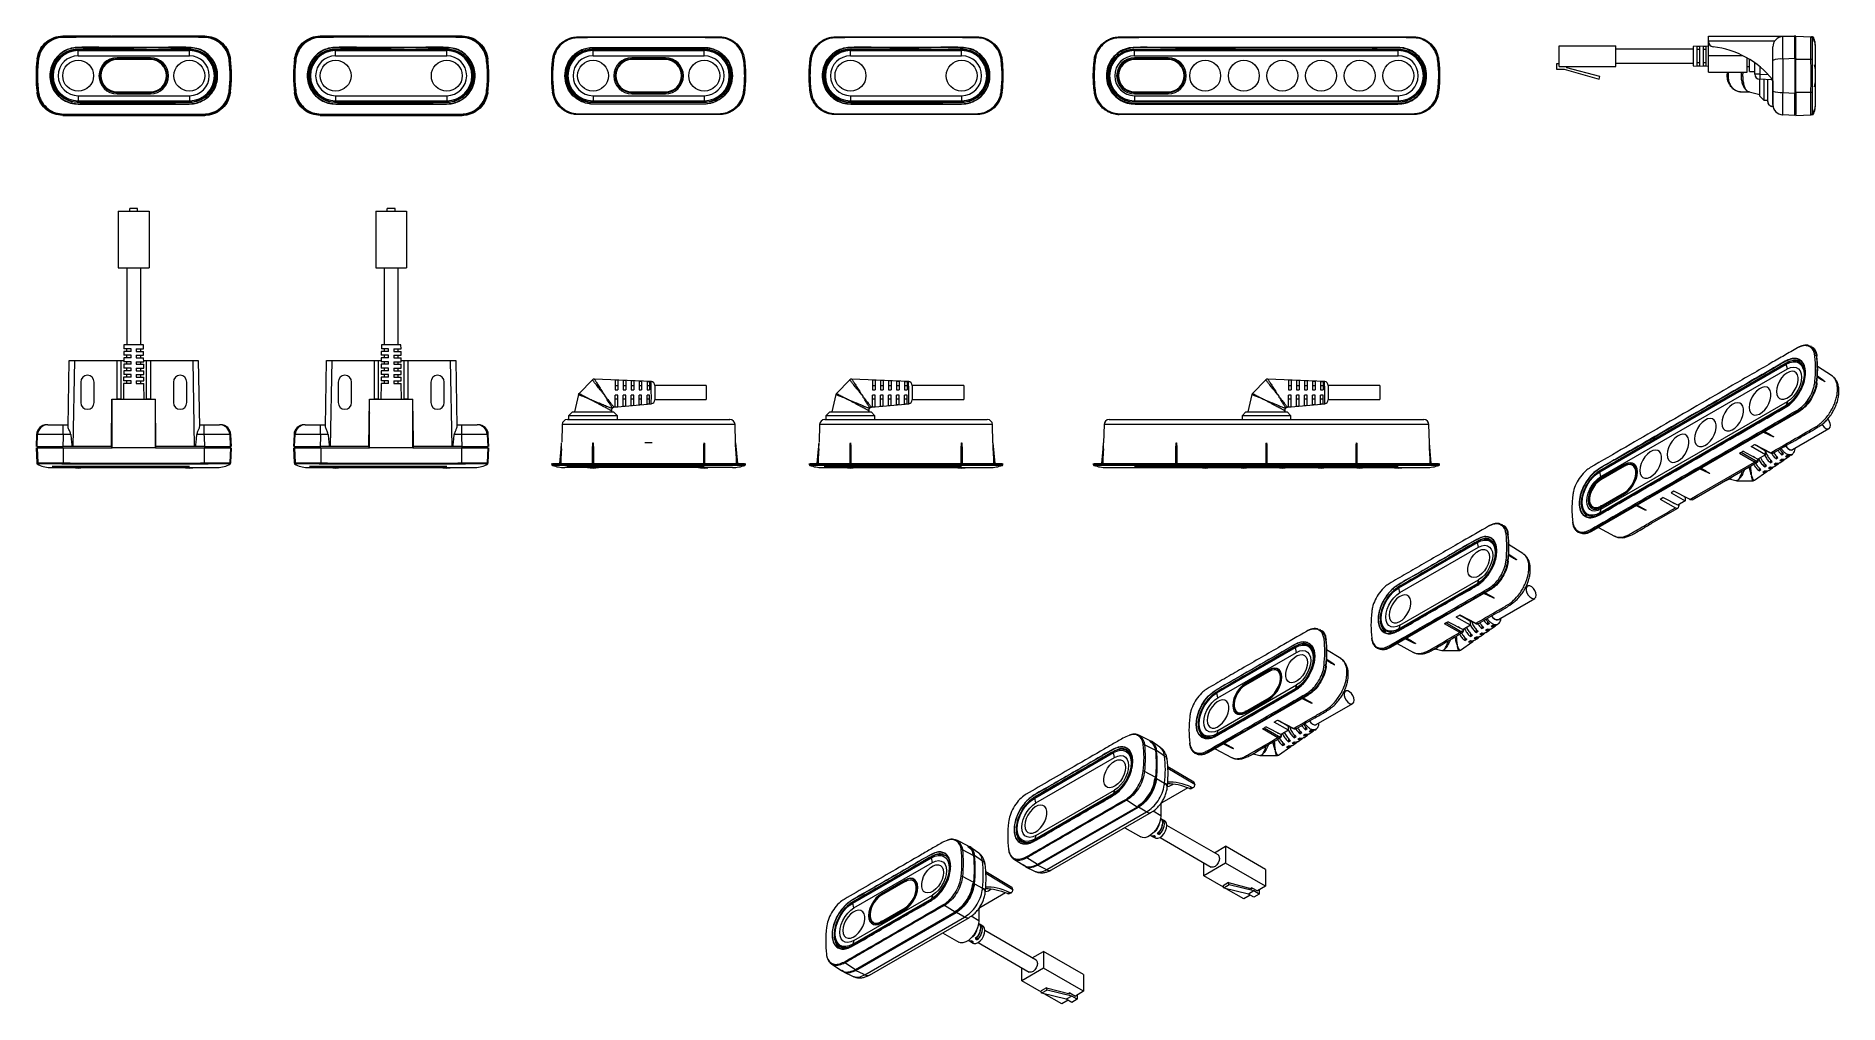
# Model space of a CAD drawing. Header units: millimetres. Extents: x 37 to 3702, y -325 to 1382.
# Drawn here: x 37 to 737, y 1006 to 1382 of the extents above; entities that cross this region are included whole.
import ezdxf

# ---------------------------------------------------------------- set-up
doc = ezdxf.new("R2010")
doc.units = ezdxf.units.MM
doc.layers.get('0').update_dxf_attribs({"lineweight": 20})

msp = doc.modelspace()

# ---------------------------------------------------------------- linework, layer by layer
at = {"color": 7, "linetype": 'Continuous', "lineweight": 20}
for p, q in [((50.91, 1381.9), (47.22, 1381.9)), ((47.46, 1381.89), (47.46, 1381.63)), ((47.46, 1381.89), (66.42, 1381.89)), ((66.2, 1381.92), (51.17, 1381.92)), ((66.2, 1381.92), (66.2, 1381.89)), ((66.2, 1381.92), (66.36, 1381.92)), ((66.36, 1381.89), (66.36, 1381.92)), ((66.36, 1381.92), (68.32, 1381.92)), ((83.22, 1381.89), (66.42, 1381.89)), ((68.58, 1381.89), (68.32, 1381.92)), ((81.32, 1381.92), (81.06, 1381.89)), ((81.32, 1381.92), (83.27, 1381.92)), ((83.22, 1381.89), (102.17, 1381.89)), ((83.27, 1381.89), (83.27, 1381.92)), ((83.43, 1381.92), (83.27, 1381.92)), ((83.43, 1381.89), (83.43, 1381.92)), ((98.47, 1381.92), (83.43, 1381.92)), ((102.41, 1381.9), (98.73, 1381.9)), ((102.17, 1381.89), (102.17, 1381.63)), ((150.91, 1381.9), (147.22, 1381.9)), ((147.46, 1381.89), (147.46, 1381.63)), ((147.46, 1381.89), (166.42, 1381.89)), ((166.2, 1381.92), (151.17, 1381.92)), ((166.2, 1381.92), (166.2, 1381.89)), ((166.2, 1381.92), (166.36, 1381.92)), ((166.36, 1381.89), (166.36, 1381.92)), ((166.36, 1381.92), (168.32, 1381.92)), ((183.22, 1381.89), (166.42, 1381.89)), ((168.58, 1381.89), (168.32, 1381.92)), ((181.32, 1381.92), (181.06, 1381.89)), ((181.32, 1381.92), (183.27, 1381.92)), ((183.22, 1381.89), (202.17, 1381.89)), ((183.27, 1381.89), (183.27, 1381.92)), ((183.43, 1381.92), (183.27, 1381.92)), ((183.43, 1381.89), (183.43, 1381.92)), ((198.47, 1381.92), (183.43, 1381.92)), ((202.41, 1381.9), (198.73, 1381.9)), ((202.17, 1381.89), (202.17, 1381.63)), ((247.49, 1381.63), (247.49, 1381.61)), ((247.49, 1381.63), (302.15, 1381.63)), ((302.15, 1381.63), (302.15, 1381.61)), ((347.49, 1381.63), (347.49, 1381.61)), ((347.49, 1381.63), (402.15, 1381.63)), ((402.15, 1381.63), (402.15, 1381.61)), ((457.66, 1381.6), (457.89, 1381.63)), ((457.89, 1381.63), (457.89, 1381.61)), ((457.89, 1381.63), (571.75, 1381.63)), ((571.75, 1381.63), (571.75, 1381.61)), ((686.51, 1381.92), (720.01, 1381.92)), ((686.51, 1379.92), (686.51, 1381.92)), ((712.18, 1379.92), (686.51, 1379.92)), ((686.51, 1379.74), (686.51, 1379.92)), ((686.51, 1374.42), (686.51, 1379.74)), ((715.34, 1381.69), (720.01, 1381.9)), ((720.41, 1381.89), (719.77, 1381.89)), ((720.01, 1381.52), (720.41, 1381.52)), ((720.41, 1381.89), (726.35, 1381.63)), ((726.51, 1381.63), (726.88, 1381.61)), ((726.76, 1381.42), (726.76, 1381.4)), ((727.34, 1381.29), (727.33, 1381.28)), ((37.28, 1372.91), (37.54, 1372.88)), ((53.22, 1376.9), (53.22, 1376.66)), ((96.42, 1376.66), (53.22, 1376.66)), ((53.22, 1376.26), (96.42, 1376.26)), ((53.22, 1374.26), (53.22, 1376.26)), ((53.22, 1374.26), (96.42, 1374.26)), ((81.32, 1373.51), (68.32, 1373.51)), ((69.82, 1373.01), (68.32, 1372.99)), ((81.32, 1373.01), (68.32, 1373.01)), ((68.32, 1372.96), (68.32, 1372.99)), ((68.32, 1372.96), (81.32, 1372.96)), ((68.32, 1372.96), (68.32, 1372.76)), ((81.32, 1372.76), (68.32, 1372.76)), ((81.32, 1372.99), (79.82, 1373.01)), ((81.32, 1372.96), (81.32, 1372.99)), ((81.32, 1372.96), (81.32, 1372.76)), ((96.42, 1376.9), (96.42, 1376.66)), ((96.42, 1374.26), (96.42, 1376.26)), ((112.35, 1372.91), (112.1, 1372.88)), ((137.28, 1372.91), (137.54, 1372.88)), ((153.22, 1376.9), (153.22, 1376.66)), ((196.42, 1376.66), (153.22, 1376.66)), ((153.22, 1376.26), (196.42, 1376.26)), ((153.22, 1374.26), (153.22, 1376.26)), ((153.22, 1374.26), (196.42, 1374.26)), ((196.42, 1376.9), (196.42, 1376.66)), ((196.42, 1374.26), (196.42, 1376.26)), ((212.35, 1372.91), (212.1, 1372.88)), ((237.54, 1372.85), (237.56, 1372.85)), ((253.22, 1376.9), (253.22, 1376.66)), ((296.42, 1376.66), (253.22, 1376.66)), ((253.22, 1376.26), (296.42, 1376.26)), ((253.22, 1374.26), (253.22, 1376.26)), ((253.22, 1374.26), (296.42, 1374.26)), ((281.32, 1373.51), (268.32, 1373.51)), ((269.82, 1373.01), (268.32, 1372.99)), ((281.32, 1373.01), (268.32, 1373.01)), ((268.32, 1372.96), (268.32, 1372.99)), ((268.32, 1372.96), (268.32, 1372.76)), ((268.32, 1372.96), (281.32, 1372.96)), ((281.32, 1372.76), (268.32, 1372.76)), ((281.32, 1372.99), (279.82, 1373.01)), ((281.32, 1372.96), (281.32, 1372.99)), ((281.32, 1372.96), (281.32, 1372.76)), ((296.42, 1376.9), (296.42, 1376.66)), ((296.42, 1374.26), (296.42, 1376.26)), ((312.09, 1372.85), (312.08, 1372.85)), ((337.54, 1372.85), (337.56, 1372.85)), ((353.22, 1376.9), (353.22, 1376.66)), ((396.42, 1376.66), (353.22, 1376.66)), ((353.22, 1376.26), (396.42, 1376.26)), ((353.22, 1374.26), (353.22, 1376.26)), ((353.22, 1374.26), (396.42, 1374.26)), ((396.42, 1376.9), (396.42, 1376.66)), ((396.42, 1374.26), (396.42, 1376.26)), ((412.09, 1372.85), (412.08, 1372.85)), ((447.94, 1372.85), (447.96, 1372.85)), ((463.62, 1376.8), (463.62, 1376.66)), ((566.02, 1376.66), (463.62, 1376.66)), ((463.62, 1376.26), (566.02, 1376.26)), ((463.62, 1374.26), (463.62, 1376.26)), ((463.62, 1374.26), (566.02, 1374.26)), ((476.62, 1373.51), (463.62, 1373.51)), ((476.62, 1373.01), (463.62, 1373.01)), ((465.12, 1373.01), (463.62, 1372.99)), ((463.62, 1372.96), (463.62, 1372.99)), ((463.62, 1372.76), (463.62, 1372.96)), ((463.62, 1372.96), (476.62, 1372.96)), ((476.62, 1372.76), (463.62, 1372.76)), ((476.62, 1372.99), (475.12, 1373.01)), ((476.62, 1372.96), (476.62, 1372.99)), ((476.62, 1372.76), (476.62, 1372.96)), ((566.02, 1376.8), (566.02, 1376.66)), ((566.02, 1374.26), (566.02, 1376.26)), ((581.69, 1372.85), (581.68, 1372.85)), ((628.51, 1370.11), (628.51, 1378.11)), ((628.51, 1378.11), (650.51, 1378.11)), ((650.51, 1370.11), (650.51, 1378.11)), ((680.51, 1376.81), (650.51, 1376.81)), ((686.51, 1377.97), (680.51, 1377.92)), ((680.51, 1377.92), (680.51, 1374.11)), ((680.51, 1374.11), (680.51, 1370.3)), ((682.01, 1377.8), (682.01, 1370.42)), ((683.01, 1376.67), (682.01, 1376.67)), ((683.01, 1377.8), (683.01, 1370.41)), ((684.51, 1377.82), (684.51, 1370.4)), ((685.51, 1376.67), (684.51, 1376.67)), ((685.51, 1377.83), (685.51, 1370.39)), ((686.51, 1367.92), (686.51, 1374.42)), ((686.51, 1374.42), (699.64, 1374.42)), ((701.51, 1367.92), (701.51, 1373.43)), ((702.51, 1368.21), (702.51, 1372.84)), ((720.01, 1373.21), (715.34, 1372.96)), ((715.34, 1372.96), (715.34, 1360.05)), ((720.01, 1373.21), (720.01, 1359.8)), ((720.01, 1373.18), (720.41, 1373.18)), ((720.41, 1373.18), (720.41, 1372.91)), ((720.41, 1360.1), (720.41, 1372.91)), ((720.41, 1372.91), (726.33, 1372.88)), ((728.11, 1355.51), (728.11, 1377.51)), ((62.16, 1368.51), (62.13, 1368.51)), ((62.19, 1368.61), (62.17, 1368.61)), ((65.32, 1372.27), (65.32, 1372.24)), ((84.32, 1372.27), (84.32, 1372.24)), ((87.44, 1368.61), (87.47, 1368.61)), ((87.5, 1368.51), (87.47, 1368.51)), ((262.16, 1368.51), (262.13, 1368.51)), ((262.19, 1368.61), (262.17, 1368.61)), ((265.32, 1372.27), (265.32, 1372.24)), ((284.32, 1372.27), (284.32, 1372.24)), ((287.44, 1368.61), (287.47, 1368.61)), ((287.5, 1368.51), (287.47, 1368.51)), ((457.46, 1368.51), (457.43, 1368.51)), ((457.49, 1368.61), (457.47, 1368.61)), ((460.62, 1372.27), (460.62, 1372.24)), ((479.62, 1372.27), (479.62, 1372.24)), ((482.74, 1368.61), (482.77, 1368.61)), ((482.8, 1368.51), (482.77, 1368.51)), ((627.51, 1371.11), (627.51, 1369.11)), ((628.51, 1371.11), (627.51, 1371.11)), ((627.51, 1369.11), (630.51, 1369.11)), ((628.51, 1370.11), (650.51, 1370.11)), ((630.51, 1369.11), (644.06, 1365.21)), ((631.51, 1369.61), (631.51, 1370.11)), ((644.34, 1366.17), (631.51, 1369.61)), ((644.06, 1365.21), (644.34, 1366.17)), ((650.51, 1371.41), (680.51, 1371.41)), ((680.51, 1370.3), (686.51, 1370.25)), ((683.01, 1371.55), (682.01, 1371.55)), ((685.51, 1371.55), (684.51, 1371.55)), ((686.51, 1367.92), (701.51, 1367.92)), ((701.51, 1370.12), (702.51, 1370.11)), ((702.51, 1368.21), (704.51, 1368.21)), ((704.51, 1367.14), (704.51, 1371.51)), ((706.44, 1367.14), (704.51, 1367.14)), ((706.44, 1370.04), (706.44, 1367.14)), ((706.44, 1367.14), (709.7, 1366.99)), ((711.51, 1360.55), (711.51, 1372.46)), ((37.28, 1360.1), (37.54, 1360.13)), ((53.22, 1358.76), (53.22, 1356.76)), ((53.22, 1358.76), (96.42, 1358.76)), ((62.13, 1364.51), (62.16, 1364.51)), ((62.17, 1364.41), (62.19, 1364.41)), ((65.32, 1360.77), (65.32, 1360.74)), ((68.32, 1360.25), (68.32, 1360.05)), ((68.32, 1360.25), (81.32, 1360.25)), ((81.32, 1360.05), (68.32, 1360.05)), ((68.32, 1360.05), (68.32, 1360.02)), ((68.32, 1360.02), (69.82, 1360.01)), ((68.32, 1360.01), (81.32, 1360.01)), ((68.32, 1359.51), (81.32, 1359.51)), ((79.82, 1360.01), (81.32, 1360.02)), ((81.32, 1360.25), (81.32, 1360.05)), ((81.32, 1360.05), (81.32, 1360.02)), ((84.32, 1360.77), (84.32, 1360.74)), ((87.47, 1364.41), (87.44, 1364.41)), ((87.47, 1364.51), (87.5, 1364.51)), ((96.42, 1358.76), (96.42, 1356.76)), ((112.35, 1360.1), (112.1, 1360.13)), ((137.28, 1360.1), (137.54, 1360.13)), ((153.22, 1358.76), (153.22, 1356.76)), ((153.22, 1358.76), (196.42, 1358.76)), ((196.42, 1358.76), (196.42, 1356.76)), ((212.35, 1360.1), (212.1, 1360.13)), ((237.54, 1360.16), (237.56, 1360.17)), ((253.22, 1358.76), (253.22, 1356.76)), ((253.22, 1358.76), (296.42, 1358.76)), ((262.13, 1364.51), (262.16, 1364.51)), ((262.17, 1364.41), (262.19, 1364.41)), ((265.32, 1360.77), (265.32, 1360.74)), ((268.32, 1360.25), (268.32, 1360.05)), ((268.32, 1360.25), (281.32, 1360.25)), ((281.32, 1360.05), (268.32, 1360.05)), ((268.32, 1360.05), (268.32, 1360.02)), ((268.32, 1360.02), (269.82, 1360.01)), ((268.32, 1360.01), (281.32, 1360.01)), ((268.32, 1359.51), (281.32, 1359.51)), ((279.82, 1360.01), (281.32, 1360.02)), ((281.32, 1360.25), (281.32, 1360.05)), ((281.32, 1360.05), (281.32, 1360.02)), ((284.32, 1360.77), (284.32, 1360.74)), ((287.47, 1364.41), (287.44, 1364.41)), ((287.47, 1364.51), (287.5, 1364.51)), ((296.42, 1358.76), (296.42, 1356.76)), ((312.09, 1360.16), (312.08, 1360.17)), ((337.54, 1360.16), (337.56, 1360.17)), ((353.22, 1358.76), (353.22, 1356.76)), ((353.22, 1358.76), (396.42, 1358.76)), ((396.42, 1358.76), (396.42, 1356.76)), ((412.09, 1360.16), (412.08, 1360.17)), ((447.94, 1360.16), (447.96, 1360.17)), ((448, 1359.95), (447.94, 1360.16)), ((457.43, 1364.51), (457.46, 1364.51)), ((457.47, 1364.41), (457.49, 1364.41)), ((460.62, 1360.77), (460.62, 1360.74)), ((463.62, 1360.25), (476.62, 1360.25)), ((463.62, 1360.05), (463.62, 1360.25)), ((476.62, 1360.05), (463.62, 1360.05)), ((463.62, 1360.05), (463.62, 1360.02)), ((463.62, 1360.02), (465.12, 1360.01)), ((463.62, 1360.01), (476.62, 1360.01)), ((463.62, 1359.51), (476.62, 1359.51)), ((463.62, 1358.76), (463.62, 1356.76)), ((463.62, 1358.76), (566.02, 1358.76)), ((475.12, 1360.01), (476.62, 1360.02)), ((476.62, 1360.05), (476.62, 1360.25)), ((476.62, 1360.05), (476.62, 1360.02)), ((479.62, 1360.77), (479.62, 1360.74)), ((482.77, 1364.41), (482.74, 1364.41)), ((482.77, 1364.51), (482.8, 1364.51)), ((566.02, 1358.76), (566.02, 1356.76)), ((581.69, 1360.16), (581.68, 1360.17)), ((699.32, 1360.22), (702.35, 1360.22)), ((702.27, 1360.24), (706.51, 1359.26)), ((711.03, 1364.94), (706.42, 1365.14)), ((706.51, 1358.51), (706.51, 1365.13)), ((708.01, 1365.07), (708.01, 1357.01)), ((709.51, 1357.01), (709.51, 1365)), ((715.34, 1360.05), (720.01, 1359.8)), ((720.01, 1359.83), (720.41, 1359.83)), ((720.41, 1360.1), (726.33, 1360.13)), ((720.41, 1360.1), (720.41, 1359.83)), ((53.22, 1356.76), (96.42, 1356.76)), ((53.22, 1356.36), (96.42, 1356.36)), ((53.22, 1356.36), (53.22, 1356.12)), ((96.42, 1356.36), (96.42, 1356.12)), ((153.22, 1356.76), (196.42, 1356.76)), ((153.22, 1356.36), (196.42, 1356.36)), ((153.22, 1356.36), (153.22, 1356.12)), ((196.42, 1356.36), (196.42, 1356.12)), ((253.22, 1356.76), (296.42, 1356.76)), ((253.22, 1356.36), (296.42, 1356.36)), ((253.22, 1356.36), (253.22, 1356.11)), ((296.42, 1356.36), (296.42, 1356.11)), ((353.22, 1356.76), (396.42, 1356.76)), ((353.22, 1356.36), (396.42, 1356.36)), ((353.22, 1356.36), (353.22, 1356.11)), ((396.42, 1356.36), (396.42, 1356.11)), ((463.62, 1356.76), (566.02, 1356.76)), ((463.62, 1356.36), (566.02, 1356.36)), ((463.62, 1356.36), (463.62, 1356.21)), ((566.02, 1356.36), (566.02, 1356.21)), ((706.51, 1358.51), (708.01, 1357.01)), ((708.01, 1357.01), (709.51, 1357.01)), ((711.37, 1354.52), (711.68, 1354.51)), ((726.76, 1351.61), (726.76, 1351.59)), ((727.33, 1351.74), (727.33, 1351.73)), ((47.22, 1351.12), (102.41, 1351.12)), ((47.46, 1351.12), (47.46, 1351.38)), ((102.17, 1351.12), (47.46, 1351.12)), ((102.17, 1351.12), (102.17, 1351.38)), ((147.22, 1351.12), (202.41, 1351.12)), ((147.46, 1351.12), (147.46, 1351.38)), ((202.17, 1351.12), (147.46, 1351.12)), ((202.17, 1351.12), (202.17, 1351.38)), ((247.49, 1351.39), (247.49, 1351.4)), ((302.15, 1351.39), (247.49, 1351.39)), ((302.15, 1351.39), (302.15, 1351.4)), ((347.49, 1351.39), (347.49, 1351.4)), ((402.15, 1351.39), (347.49, 1351.39)), ((402.15, 1351.39), (402.15, 1351.4)), ((457.89, 1351.39), (457.89, 1351.4)), ((571.75, 1351.39), (457.89, 1351.39)), ((571.75, 1351.39), (571.75, 1351.4)), ((720.01, 1351.12), (715.34, 1351.32)), ((720.01, 1351.5), (720.41, 1351.5)), ((720.41, 1351.12), (726.35, 1351.38)), ((726.51, 1351.39), (726.88, 1351.4)), ((68.82, 1313.96), (68.82, 1291.96)), ((68.82, 1313.96), (80.82, 1313.96)), ((76.32, 1314.96), (73.32, 1314.96)), ((73.32, 1313.96), (73.32, 1314.96)), ((76.32, 1313.96), (76.32, 1314.96)), ((80.82, 1313.96), (80.82, 1291.96)), ((168.82, 1313.96), (180.82, 1313.96)), ((168.82, 1313.96), (168.82, 1291.96)), ((176.32, 1314.96), (173.32, 1314.96)), ((173.32, 1313.96), (173.32, 1314.96)), ((176.32, 1313.96), (176.32, 1314.96)), ((180.82, 1313.96), (180.82, 1291.96)), ((68.82, 1291.96), (80.82, 1291.96)), ((72.12, 1291.96), (72.12, 1261.96)), ((77.52, 1261.96), (77.52, 1291.96)), ((168.82, 1291.96), (180.82, 1291.96)), ((172.12, 1291.96), (172.12, 1261.96)), ((177.52, 1261.96), (177.52, 1291.96)), ((71.01, 1261.96), (71, 1260.46)), ((78.63, 1261.96), (71.01, 1261.96)), ((78.64, 1260.46), (78.63, 1261.96)), ((171.01, 1261.96), (171, 1260.46)), ((178.63, 1261.96), (171.01, 1261.96)), ((178.64, 1260.46), (178.63, 1261.96)), ((725.6, 1261.55), (726.18, 1261.33)), ((726.48, 1261.32), (726.21, 1261.45)), ((49.31, 1230.29), (49.75, 1255.96)), ((49.75, 1255.96), (51.75, 1255.96)), ((51.75, 1255.96), (51.17, 1222.46)), ((51.75, 1255.96), (68.32, 1255.96)), ((68.32, 1240.96), (68.32, 1255.96)), ((68.32, 1255.96), (69.82, 1255.96)), ((69.82, 1255.96), (69.82, 1240.96)), ((69.82, 1255.96), (70.96, 1255.96)), ((70.94, 1254.46), (70.93, 1252.96)), ((73.82, 1254.46), (70.94, 1254.46)), ((70.97, 1256.96), (70.95, 1255.46)), ((73.82, 1255.46), (70.95, 1255.46)), ((70.99, 1259.46), (70.97, 1257.96)), ((73.82, 1257.96), (70.97, 1257.96)), ((73.82, 1256.96), (70.97, 1256.96)), ((73.82, 1259.46), (70.99, 1259.46)), ((73.82, 1260.46), (71, 1260.46)), ((72.07, 1260.46), (72.07, 1259.46)), ((72.07, 1257.96), (72.07, 1256.96)), ((72.07, 1255.46), (72.07, 1254.46)), ((73.82, 1259.46), (73.82, 1260.46)), ((73.82, 1256.96), (73.82, 1257.96)), ((73.82, 1254.46), (73.82, 1255.46)), ((75.82, 1260.46), (78.64, 1260.46)), ((75.82, 1260.46), (75.82, 1259.46)), ((75.82, 1259.46), (78.65, 1259.46)), ((75.82, 1257.96), (78.66, 1257.96)), ((75.82, 1257.96), (75.82, 1256.96)), ((75.82, 1256.96), (78.67, 1256.96)), ((75.82, 1255.46), (78.68, 1255.46)), ((75.82, 1255.46), (75.82, 1254.46)), ((75.82, 1254.46), (78.69, 1254.46)), ((77.57, 1259.46), (77.57, 1260.46)), ((77.57, 1256.96), (77.57, 1257.96)), ((77.57, 1254.46), (77.57, 1255.46)), ((78.66, 1257.96), (78.65, 1259.46)), ((78.68, 1255.46), (78.67, 1256.96)), ((78.68, 1255.96), (79.82, 1255.96)), ((78.7, 1252.96), (78.69, 1254.46)), ((79.82, 1240.96), (79.82, 1255.96)), ((79.82, 1255.96), (81.32, 1255.96)), ((81.32, 1255.96), (81.32, 1240.96)), ((81.32, 1255.96), (97.88, 1255.96)), ((98.47, 1222.46), (97.88, 1255.96)), ((97.88, 1255.96), (99.88, 1255.96)), ((99.88, 1255.96), (100.33, 1230.29)), ((149.31, 1230.29), (149.75, 1255.96)), ((149.75, 1255.96), (151.75, 1255.96)), ((151.75, 1255.96), (151.17, 1222.46)), ((151.75, 1255.96), (168.32, 1255.96)), ((168.32, 1240.96), (168.32, 1255.96)), ((168.32, 1255.96), (169.82, 1255.96)), ((169.82, 1255.96), (169.82, 1240.96)), ((169.82, 1255.96), (170.96, 1255.96)), ((170.94, 1254.46), (170.93, 1252.96)), ((173.82, 1254.46), (170.94, 1254.46)), ((170.97, 1256.96), (170.95, 1255.46)), ((173.82, 1255.46), (170.95, 1255.46)), ((170.99, 1259.46), (170.97, 1257.96)), ((173.82, 1257.96), (170.97, 1257.96)), ((173.82, 1256.96), (170.97, 1256.96)), ((173.82, 1259.46), (170.99, 1259.46)), ((173.82, 1260.46), (171, 1260.46)), ((172.07, 1260.46), (172.07, 1259.46)), ((172.07, 1257.96), (172.07, 1256.96)), ((172.07, 1255.46), (172.07, 1254.46)), ((173.82, 1259.46), (173.82, 1260.46)), ((173.82, 1256.96), (173.82, 1257.96)), ((173.82, 1254.46), (173.82, 1255.46)), ((175.82, 1260.46), (178.64, 1260.46)), ((175.82, 1260.46), (175.82, 1259.46)), ((175.82, 1259.46), (178.65, 1259.46)), ((175.82, 1257.96), (178.66, 1257.96)), ((175.82, 1257.96), (175.82, 1256.96)), ((175.82, 1256.96), (178.67, 1256.96)), ((175.82, 1255.46), (178.68, 1255.46)), ((175.82, 1255.46), (175.82, 1254.46)), ((175.82, 1254.46), (178.69, 1254.46)), ((177.57, 1259.46), (177.57, 1260.46)), ((177.57, 1256.96), (177.57, 1257.96)), ((177.57, 1254.46), (177.57, 1255.46)), ((178.66, 1257.96), (178.65, 1259.46)), ((178.68, 1255.46), (178.67, 1256.96)), ((178.68, 1255.96), (179.82, 1255.96)), ((178.7, 1252.96), (178.69, 1254.46)), ((179.82, 1240.96), (179.82, 1255.96)), ((179.82, 1255.96), (181.32, 1255.96)), ((181.32, 1255.96), (181.32, 1240.96)), ((181.32, 1255.96), (197.88, 1255.96)), ((198.47, 1222.46), (197.88, 1255.96)), ((197.88, 1255.96), (199.88, 1255.96)), ((199.88, 1255.96), (200.33, 1230.29)), ((716.73, 1254.83), (644.32, 1213.03)), ((644.32, 1212.7), (716.73, 1254.5)), ((717.15, 1252.62), (716.73, 1254.5)), ((728.66, 1257.63), (728.4, 1257.76)), ((54.22, 1247.56), (54.22, 1239.56)), ((59.42, 1239.56), (59.42, 1247.56)), ((70.88, 1246.96), (70.82, 1240.76)), ((73.82, 1246.96), (70.88, 1246.96)), ((70.9, 1249.46), (70.89, 1247.96)), ((73.82, 1247.96), (70.89, 1247.96)), ((73.82, 1249.46), (70.9, 1249.46)), ((70.92, 1251.96), (70.91, 1250.46)), ((73.82, 1250.46), (70.91, 1250.46)), ((73.82, 1251.96), (70.92, 1251.96)), ((73.82, 1252.96), (70.93, 1252.96)), ((72.07, 1252.96), (72.07, 1251.96)), ((72.07, 1250.46), (72.07, 1249.46)), ((72.07, 1247.96), (72.07, 1246.96)), ((73.82, 1251.96), (73.82, 1252.96)), ((73.82, 1249.46), (73.82, 1250.46)), ((73.82, 1246.96), (73.82, 1247.96)), ((75.82, 1252.96), (78.7, 1252.96)), ((75.82, 1252.96), (75.82, 1251.96)), ((75.82, 1251.96), (78.71, 1251.96)), ((75.82, 1250.46), (78.73, 1250.46)), ((75.82, 1250.46), (75.82, 1249.46)), ((75.82, 1249.46), (78.73, 1249.46)), ((75.82, 1247.96), (78.75, 1247.96)), ((75.82, 1247.96), (75.82, 1246.96)), ((75.82, 1246.96), (78.76, 1246.96)), ((77.57, 1251.96), (77.57, 1252.96)), ((77.57, 1249.46), (77.57, 1250.46)), ((77.57, 1246.96), (77.57, 1247.96)), ((78.73, 1250.46), (78.71, 1251.96)), ((78.75, 1247.96), (78.73, 1249.46)), ((78.81, 1240.76), (78.76, 1246.96)), ((90.22, 1247.56), (90.22, 1239.56)), ((95.42, 1239.56), (95.42, 1247.56)), ((154.22, 1247.56), (154.22, 1239.56)), ((159.42, 1239.56), (159.42, 1247.56)), ((170.88, 1246.96), (170.82, 1240.76)), ((173.82, 1246.96), (170.88, 1246.96)), ((170.9, 1249.46), (170.89, 1247.96)), ((173.82, 1247.96), (170.89, 1247.96)), ((173.82, 1249.46), (170.9, 1249.46)), ((170.92, 1251.96), (170.91, 1250.46)), ((173.82, 1250.46), (170.91, 1250.46)), ((173.82, 1251.96), (170.92, 1251.96)), ((173.82, 1252.96), (170.93, 1252.96)), ((172.07, 1252.96), (172.07, 1251.96)), ((172.07, 1250.46), (172.07, 1249.46)), ((172.07, 1247.96), (172.07, 1246.96)), ((173.82, 1251.96), (173.82, 1252.96)), ((173.82, 1249.46), (173.82, 1250.46)), ((173.82, 1246.96), (173.82, 1247.96)), ((175.82, 1252.96), (178.7, 1252.96)), ((175.82, 1252.96), (175.82, 1251.96)), ((175.82, 1251.96), (178.71, 1251.96)), ((175.82, 1250.46), (178.73, 1250.46)), ((175.82, 1250.46), (175.82, 1249.46)), ((175.82, 1249.46), (178.73, 1249.46)), ((175.82, 1247.96), (178.75, 1247.96)), ((175.82, 1247.96), (175.82, 1246.96)), ((175.82, 1246.96), (178.76, 1246.96)), ((177.57, 1251.96), (177.57, 1252.96)), ((177.57, 1249.46), (177.57, 1250.46)), ((177.57, 1246.96), (177.57, 1247.96)), ((178.73, 1250.46), (178.71, 1251.96)), ((178.75, 1247.96), (178.73, 1249.46)), ((178.81, 1240.76), (178.76, 1246.96)), ((190.22, 1247.56), (190.22, 1239.56)), ((195.42, 1239.56), (195.42, 1247.56)), ((253, 1248.37), (247.79, 1243.16)), ((275.92, 1247.71), (253.75, 1248.66)), ((262.82, 1248.19), (261.82, 1248.24)), ((265.92, 1248.06), (264.92, 1248.1)), ((269.02, 1247.92), (268.02, 1247.96)), ((272.12, 1247.77), (271.12, 1247.82)), ((275.22, 1247.63), (274.22, 1247.68)), ((353, 1248.37), (347.79, 1243.16)), ((375.92, 1247.71), (353.75, 1248.66)), ((362.82, 1248.19), (361.82, 1248.24)), ((365.92, 1248.06), (364.92, 1248.1)), ((369.02, 1247.92), (368.02, 1247.96)), ((372.12, 1247.77), (371.12, 1247.82)), ((375.22, 1247.63), (374.22, 1247.68)), ((514.6, 1248.37), (509.39, 1243.16)), ((537.52, 1247.71), (515.35, 1248.66)), ((524.42, 1248.19), (523.42, 1248.24)), ((527.52, 1248.06), (526.52, 1248.1)), ((530.62, 1247.92), (529.62, 1247.96)), ((533.72, 1247.77), (532.72, 1247.82)), ((536.82, 1247.63), (535.82, 1247.68)), ((644.74, 1210.82), (717.15, 1252.62)), ((728.66, 1247.27), (728.4, 1247.41)), ((734.34, 1250.1), (728.81, 1253.53)), ((730.12, 1248.6), (728.81, 1249.39)), ((730.12, 1248.6), (728.84, 1249.48)), ((731.34, 1248.06), (728.86, 1249.77)), ((728.86, 1249.72), (731.77, 1247.71)), ((66.2, 1222.46), (66.36, 1240.96)), ((66.36, 1240.96), (68.32, 1240.96)), ((66.42, 1222.06), (66.42, 1240.76)), ((83.22, 1240.76), (66.42, 1240.76)), ((69.82, 1240.96), (68.32, 1240.96)), ((69.82, 1240.96), (70.83, 1240.96)), ((78.81, 1240.96), (79.82, 1240.96)), ((81.32, 1240.96), (79.82, 1240.96)), ((81.32, 1240.96), (83.27, 1240.96)), ((83.22, 1222.06), (83.22, 1240.76)), ((83.43, 1222.46), (83.27, 1240.96)), ((166.2, 1222.46), (166.36, 1240.96)), ((166.36, 1240.96), (168.32, 1240.96)), ((166.42, 1222.06), (166.42, 1240.76)), ((183.22, 1240.76), (166.42, 1240.76)), ((169.82, 1240.96), (168.32, 1240.96)), ((169.82, 1240.96), (170.83, 1240.96)), ((178.81, 1240.96), (179.82, 1240.96)), ((181.32, 1240.96), (179.82, 1240.96)), ((181.32, 1240.96), (183.27, 1240.96)), ((183.22, 1222.06), (183.22, 1240.76)), ((183.43, 1222.46), (183.27, 1240.96)), ((247.52, 1242.68), (245.97, 1235.96)), ((257.64, 1242.56), (257.61, 1242.54)), ((257.61, 1242.54), (257.98, 1242)), ((257.95, 1241.97), (257.98, 1242)), ((262.82, 1246.02), (261.82, 1246.02)), ((261.82, 1244.46), (262.82, 1244.46)), ((262.82, 1242.46), (261.82, 1242.46)), ((262.82, 1240.9), (261.82, 1240.9)), ((265.92, 1246.02), (264.92, 1246.02)), ((264.92, 1244.46), (265.92, 1244.46)), ((265.92, 1242.46), (264.92, 1242.46)), ((265.92, 1240.9), (264.92, 1240.9)), ((269.02, 1246.02), (268.02, 1246.02)), ((268.02, 1244.46), (269.02, 1244.46)), ((269.02, 1242.46), (268.02, 1242.46)), ((269.02, 1240.9), (268.02, 1240.9)), ((272.12, 1246.02), (271.12, 1246.02)), ((271.12, 1244.46), (272.12, 1244.46)), ((272.12, 1242.46), (271.12, 1242.46)), ((272.12, 1240.9), (271.12, 1240.9)), ((275.22, 1246.02), (274.22, 1246.02)), ((274.22, 1244.46), (275.22, 1244.46)), ((275.22, 1242.46), (274.22, 1242.46)), ((275.22, 1240.9), (274.22, 1240.9)), ((277.22, 1246.22), (277.22, 1240.62)), ((297.22, 1246.21), (277.22, 1246.21)), ((277.22, 1240.71), (297.22, 1240.71)), ((297.22, 1246.21), (297.22, 1240.71)), ((347.52, 1242.68), (345.97, 1235.96)), ((357.64, 1242.56), (357.61, 1242.54)), ((357.61, 1242.54), (357.98, 1242)), ((357.95, 1241.97), (357.98, 1242)), ((362.82, 1246.02), (361.82, 1246.02)), ((361.82, 1244.46), (362.82, 1244.46)), ((362.82, 1242.46), (361.82, 1242.46)), ((362.82, 1240.9), (361.82, 1240.9)), ((365.92, 1246.02), (364.92, 1246.02)), ((364.92, 1244.46), (365.92, 1244.46)), ((365.92, 1242.46), (364.92, 1242.46)), ((365.92, 1240.9), (364.92, 1240.9)), ((369.02, 1246.02), (368.02, 1246.02)), ((368.02, 1244.46), (369.02, 1244.46)), ((369.02, 1242.46), (368.02, 1242.46)), ((369.02, 1240.9), (368.02, 1240.9)), ((372.12, 1246.02), (371.12, 1246.02)), ((371.12, 1244.46), (372.12, 1244.46)), ((372.12, 1242.46), (371.12, 1242.46)), ((372.12, 1240.9), (371.12, 1240.9)), ((375.22, 1246.02), (374.22, 1246.02)), ((374.22, 1244.46), (375.22, 1244.46)), ((375.22, 1242.46), (374.22, 1242.46)), ((375.22, 1240.9), (374.22, 1240.9)), ((377.22, 1246.22), (377.22, 1240.62)), ((397.22, 1246.21), (377.22, 1246.21)), ((377.22, 1240.71), (397.22, 1240.71)), ((397.22, 1246.21), (397.22, 1240.71)), ((509.12, 1242.68), (507.57, 1235.96)), ((519.24, 1242.56), (519.21, 1242.54)), ((519.21, 1242.54), (519.58, 1242)), ((519.55, 1241.97), (519.58, 1242)), ((524.42, 1246.02), (523.42, 1246.02)), ((523.42, 1244.46), (524.42, 1244.46)), ((524.42, 1242.46), (523.42, 1242.46)), ((524.42, 1240.9), (523.42, 1240.9)), ((527.52, 1246.02), (526.52, 1246.02)), ((526.52, 1244.46), (527.52, 1244.46)), ((527.52, 1242.46), (526.52, 1242.46)), ((527.52, 1240.9), (526.52, 1240.9)), ((530.62, 1246.02), (529.62, 1246.02)), ((529.62, 1244.46), (530.62, 1244.46)), ((530.62, 1242.46), (529.62, 1242.46)), ((530.62, 1240.9), (529.62, 1240.9)), ((533.72, 1246.02), (532.72, 1246.02)), ((532.72, 1244.46), (533.72, 1244.46)), ((533.72, 1242.46), (532.72, 1242.46)), ((533.72, 1240.9), (532.72, 1240.9)), ((536.82, 1246.02), (535.82, 1246.02)), ((535.82, 1244.46), (536.82, 1244.46)), ((536.82, 1242.46), (535.82, 1242.46)), ((536.82, 1240.9), (535.82, 1240.9)), ((538.82, 1246.22), (538.82, 1240.62)), ((558.82, 1246.21), (538.82, 1246.21)), ((538.82, 1240.71), (558.82, 1240.71)), ((558.82, 1246.21), (558.82, 1240.71)), ((644.74, 1198.17), (717.15, 1239.97)), ((717.15, 1239.97), (716.73, 1238.58)), ((66.42, 1237.96), (66.34, 1237.96)), ((83.22, 1237.96), (83.3, 1237.96)), ((166.42, 1237.96), (166.34, 1237.96)), ((183.22, 1237.96), (183.3, 1237.96)), ((245.22, 1235.96), (243.72, 1234.46)), ((243.72, 1234.46), (243.72, 1232.96)), ((262.72, 1234.46), (243.72, 1234.46)), ((245.22, 1235.96), (261.22, 1235.96)), ((260.47, 1235.96), (260.36, 1236.43)), ((260.62, 1237.34), (260.73, 1237.46)), ((262.72, 1234.46), (261.22, 1235.96)), ((261.35, 1237.75), (275.86, 1239.13)), ((261.82, 1237.87), (262.82, 1237.96)), ((262.72, 1232.96), (262.72, 1234.46)), ((264.92, 1238.17), (265.92, 1238.27)), ((268.02, 1238.47), (269.02, 1238.57)), ((271.12, 1238.77), (272.12, 1238.87)), ((274.22, 1239.08), (275.22, 1239.18)), ((345.22, 1235.96), (343.72, 1234.46)), ((343.72, 1234.46), (343.72, 1232.96)), ((362.72, 1234.46), (343.72, 1234.46)), ((343.72, 1232.96), (362.72, 1232.96)), ((345.22, 1235.96), (361.22, 1235.96)), ((360.47, 1235.96), (360.36, 1236.43)), ((360.62, 1237.34), (360.73, 1237.46)), ((362.72, 1234.46), (361.22, 1235.96)), ((361.35, 1237.75), (375.86, 1239.13)), ((361.82, 1237.87), (362.82, 1237.96)), ((362.72, 1232.96), (362.72, 1234.46)), ((364.92, 1238.17), (365.92, 1238.27)), ((368.02, 1238.47), (369.02, 1238.57)), ((371.12, 1238.77), (372.12, 1238.87)), ((374.22, 1239.08), (375.22, 1239.18)), ((506.82, 1235.96), (505.32, 1234.46)), ((505.32, 1234.46), (505.32, 1232.96)), ((524.32, 1234.46), (505.32, 1234.46)), ((505.32, 1232.96), (524.32, 1232.96)), ((506.82, 1235.96), (522.82, 1235.96)), ((522.07, 1235.96), (521.96, 1236.43)), ((522.22, 1237.34), (522.33, 1237.46)), ((524.32, 1234.46), (522.82, 1235.96)), ((522.95, 1237.75), (537.46, 1239.13)), ((523.42, 1237.87), (524.42, 1237.96)), ((524.32, 1232.96), (524.32, 1234.46)), ((526.52, 1238.17), (527.52, 1238.27)), ((529.62, 1238.47), (530.62, 1238.57)), ((532.72, 1238.77), (533.72, 1238.87)), ((535.82, 1239.08), (536.82, 1239.18)), ((721.63, 1236.04), (641.12, 1189.56)), ((644.32, 1196.78), (716.73, 1238.58)), ((644.32, 1196.45), (716.73, 1238.25)), ((721.63, 1236.04), (721.37, 1236.21)), ((37.08, 1227.13), (36.88, 1222.46)), ((37.49, 1227.13), (37.08, 1227.13)), ((37.32, 1222.46), (37.49, 1227.13)), ((47.4, 1227.13), (47.4, 1230.96)), ((47.4, 1230.96), (49.32, 1230.96)), ((50.34, 1227.13), (47.4, 1227.13)), ((66.42, 1228.56), (66.25, 1228.56)), ((83.38, 1228.56), (83.22, 1228.56)), ((83.32, 1228.56), (83.32, 1223.86)), ((83.4, 1226.65), (83.32, 1226.65)), ((102.23, 1227.13), (99.3, 1227.13)), ((100.32, 1230.96), (102.23, 1230.96)), ((102.23, 1227.13), (102.23, 1230.96)), ((112.15, 1227.13), (112.32, 1222.46)), ((112.55, 1227.13), (112.15, 1227.13)), ((112.76, 1222.46), (112.55, 1227.13)), ((137.08, 1227.13), (136.88, 1222.46)), ((137.49, 1227.13), (137.08, 1227.13)), ((137.32, 1222.46), (137.49, 1227.13)), ((147.4, 1227.13), (147.4, 1230.96)), ((147.4, 1230.96), (149.32, 1230.96)), ((150.34, 1227.13), (147.4, 1227.13)), ((166.42, 1228.56), (166.25, 1228.56)), ((183.38, 1228.56), (183.22, 1228.56)), ((183.32, 1228.56), (183.32, 1223.86)), ((183.4, 1226.65), (183.32, 1226.65)), ((202.23, 1227.13), (199.3, 1227.13)), ((200.32, 1230.96), (202.23, 1230.96)), ((202.23, 1227.13), (202.23, 1230.96)), ((212.15, 1227.13), (212.32, 1222.46)), ((212.55, 1227.13), (212.15, 1227.13)), ((212.76, 1222.46), (212.55, 1227.13)), ((241.23, 1231.1), (241.05, 1224.14)), ((308.59, 1223.95), (308.41, 1231.1)), ((341.23, 1231.1), (341.05, 1224.14)), ((408.59, 1223.95), (408.41, 1231.1)), ((451.73, 1231.1), (451.54, 1223.96)), ((578.09, 1223.95), (577.91, 1231.1)), ((707.89, 1228.11), (711.25, 1226.52)), ((707.93, 1228.14), (711.78, 1226.31)), ((708.16, 1228.26), (710.18, 1227.3)), ((710.18, 1227.3), (708.29, 1228.34)), ((719.16, 1221.34), (733.31, 1229.5)), ((36.88, 1222.06), (37.14, 1216.12)), ((37.26, 1222.46), (37.26, 1222.06)), ((37.28, 1222.06), (37.54, 1216.14)), ((37.7, 1222.46), (37.7, 1222.06)), ((47.21, 1222.46), (47.21, 1222.06)), ((47.46, 1222.06), (47.21, 1222.06)), ((50.91, 1222.46), (47.22, 1222.46)), ((47.46, 1222.06), (47.46, 1216.12)), ((47.46, 1222.06), (66.42, 1222.06)), ((51.17, 1222.46), (50.91, 1222.46)), ((66.2, 1222.46), (51.17, 1222.46)), ((66.2, 1222.46), (66.2, 1222.06)), ((66.21, 1223.86), (66.42, 1223.86)), ((66.42, 1223.56), (66.21, 1223.56)), ((66.42, 1224.06), (66.22, 1224.06)), ((66.32, 1224.06), (66.32, 1223.86)), ((83.22, 1222.06), (66.42, 1222.06)), ((83.22, 1223.86), (83.42, 1223.86)), ((83.42, 1223.56), (83.22, 1223.56)), ((83.22, 1222.06), (102.17, 1222.06)), ((98.47, 1222.46), (83.43, 1222.46)), ((83.44, 1222.06), (83.43, 1222.46)), ((98.73, 1222.46), (98.47, 1222.46)), ((102.41, 1222.46), (98.73, 1222.46)), ((102.17, 1222.06), (102.17, 1216.12)), ((102.43, 1222.06), (102.17, 1222.06)), ((102.43, 1222.46), (102.43, 1222.06)), ((111.94, 1222.46), (111.94, 1222.06)), ((112.35, 1222.06), (112.1, 1216.14)), ((112.38, 1222.06), (112.38, 1222.46)), ((112.49, 1216.12), (112.75, 1222.06)), ((136.88, 1222.06), (137.14, 1216.12)), ((137.26, 1222.46), (137.26, 1222.06)), ((137.28, 1222.06), (137.54, 1216.14)), ((137.7, 1222.46), (137.7, 1222.06)), ((147.21, 1222.46), (147.21, 1222.06)), ((147.46, 1222.06), (147.21, 1222.06)), ((150.91, 1222.46), (147.22, 1222.46)), ((147.46, 1222.06), (147.46, 1216.12)), ((147.46, 1222.06), (166.42, 1222.06)), ((151.17, 1222.46), (150.91, 1222.46)), ((166.2, 1222.46), (151.17, 1222.46)), ((166.2, 1222.46), (166.2, 1222.06)), ((166.21, 1223.86), (166.42, 1223.86)), ((166.42, 1223.56), (166.21, 1223.56)), ((166.42, 1224.06), (166.22, 1224.06)), ((166.32, 1224.06), (166.32, 1223.86)), ((183.22, 1222.06), (166.42, 1222.06)), ((183.22, 1223.86), (183.42, 1223.86)), ((183.42, 1223.56), (183.22, 1223.56)), ((183.22, 1222.06), (202.17, 1222.06)), ((198.47, 1222.46), (183.43, 1222.46)), ((183.44, 1222.06), (183.43, 1222.46)), ((198.73, 1222.46), (198.47, 1222.46)), ((202.41, 1222.46), (198.73, 1222.46)), ((202.17, 1222.06), (202.17, 1216.12)), ((202.43, 1222.06), (202.17, 1222.06)), ((202.43, 1222.46), (202.43, 1222.06)), ((211.94, 1222.46), (211.94, 1222.06)), ((212.35, 1222.06), (212.1, 1216.14)), ((212.38, 1222.06), (212.38, 1222.46)), ((212.49, 1216.12), (212.75, 1222.06)), ((240.33, 1215.96), (240.83, 1221.58)), ((240.98, 1221.56), (240.48, 1215.96)), ((240.98, 1221.56), (240.83, 1221.58)), ((240.83, 1215.96), (240.98, 1221.56)), ((240.98, 1221.56), (241.04, 1223.95)), ((241.04, 1223.96), (241.04, 1223.96)), ((253.07, 1215.96), (253.07, 1221.59)), ((253.19, 1223.94), (253.22, 1223.96)), ((253.22, 1223.96), (253.22, 1215.96)), ((253.22, 1223.96), (253.23, 1223.95)), ((253.37, 1221.54), (253.37, 1215.96)), ((276.23, 1223.95), (273.4, 1223.95)), ((296.27, 1215.96), (296.27, 1221.49)), ((296.42, 1215.96), (296.42, 1223.92)), ((296.57, 1221.55), (296.57, 1215.96)), ((308.59, 1223.95), (309.3, 1215.96)), ((308.66, 1221.55), (308.8, 1215.96)), ((309.15, 1215.96), (308.66, 1221.55)), ((340.33, 1215.96), (340.83, 1221.58)), ((340.98, 1221.56), (340.48, 1215.96)), ((340.98, 1221.56), (340.83, 1221.58)), ((340.83, 1215.96), (340.98, 1221.56)), ((340.98, 1221.56), (341.04, 1223.95)), ((341.04, 1223.96), (341.04, 1223.96)), ((353.07, 1215.96), (353.07, 1221.59)), ((353.19, 1223.94), (353.22, 1223.96)), ((353.22, 1223.96), (353.22, 1215.96)), ((353.22, 1223.96), (353.23, 1223.95)), ((353.37, 1221.54), (353.37, 1215.96)), ((396.27, 1215.96), (396.27, 1221.49)), ((396.42, 1215.96), (396.42, 1223.92)), ((396.57, 1221.55), (396.57, 1215.96)), ((408.59, 1223.95), (409.3, 1215.96)), ((408.66, 1221.55), (408.8, 1215.96)), ((409.15, 1215.96), (408.66, 1221.55)), ((450.83, 1215.96), (451.33, 1221.58)), ((451.48, 1221.56), (450.98, 1215.96)), ((451.48, 1221.56), (451.33, 1221.58)), ((451.33, 1221.58), (451.33, 1221.58)), ((451.33, 1215.96), (451.48, 1221.56)), ((451.48, 1221.56), (451.54, 1223.94)), ((479.67, 1215.96), (479.67, 1221.55)), ((479.82, 1223.96), (479.82, 1215.96)), ((479.97, 1221.55), (479.97, 1215.96)), ((514.67, 1215.96), (514.67, 1221.55)), ((514.82, 1223.96), (514.82, 1215.96)), ((514.97, 1221.55), (514.97, 1215.96)), ((549.67, 1215.96), (549.67, 1221.55)), ((549.82, 1223.96), (549.82, 1215.96)), ((549.97, 1221.55), (549.97, 1215.96)), ((578.8, 1215.96), (578.09, 1223.95)), ((578.16, 1221.56), (578.3, 1215.96)), ((578.65, 1215.96), (578.16, 1221.56)), ((704.43, 1216.46), (698.54, 1219.86)), ((699.25, 1220.27), (704.78, 1217.07)), ((699.94, 1220.67), (705.74, 1217.66)), ((708.62, 1219.32), (703.11, 1222.5)), ((704.4, 1218.31), (703.83, 1218.65)), ((704.37, 1223.23), (710.48, 1220.06)), ((704.51, 1223.31), (710.72, 1220.09)), ((708.62, 1220.75), (705.13, 1222.84)), ((708.62, 1219.32), (705.74, 1217.66)), ((708.05, 1221.32), (707.83, 1221.22)), ((708.62, 1219.32), (708.62, 1220.75)), ((708.62, 1220.69), (708.79, 1220.59)), ((712.77, 1218.94), (712.77, 1217.75)), ((714.96, 1220.51), (714.96, 1219.3)), ((714.96, 1219.3), (715.67, 1219.8)), ((717.08, 1219.01), (716.37, 1218.52)), ((716.42, 1217.69), (717.89, 1218.7)), ((718.59, 1219.19), (719.11, 1219.55)), ((37.14, 1216.12), (37.54, 1216.14)), ((53.22, 1214.76), (43.07, 1214.76)), ((47.46, 1215.71), (47.46, 1216.12)), ((96.42, 1214.76), (53.22, 1214.76)), ((102.17, 1216.12), (102.18, 1215.71)), ((112.25, 1215.72), (111.83, 1215.72)), ((137.14, 1216.12), (137.54, 1216.14)), ((153.22, 1214.76), (143.07, 1214.76)), ((147.46, 1215.71), (147.46, 1216.12)), ((196.42, 1214.76), (153.22, 1214.76)), ((202.17, 1216.12), (202.18, 1215.71)), ((212.25, 1215.72), (211.83, 1215.72)), ((237.15, 1215.96), (237.16, 1215.6)), ((237.17, 1215.6), (237.56, 1215.61)), ((237.54, 1215.96), (237.56, 1215.61)), ((253.22, 1214.76), (243.07, 1214.76)), ((247.49, 1215.96), (247.49, 1215.59)), ((247.49, 1215.96), (302.15, 1215.96)), ((296.42, 1214.76), (253.22, 1214.76)), ((302.15, 1215.96), (302.15, 1215.59)), ((312.13, 1215.14), (311.72, 1215.15)), ((312.09, 1215.96), (312.08, 1215.61)), ((312.47, 1215.6), (312.49, 1215.96)), ((337.15, 1215.96), (337.16, 1215.6)), ((337.17, 1215.6), (337.56, 1215.61)), ((337.54, 1215.96), (337.56, 1215.61)), ((353.22, 1214.76), (343.07, 1214.76)), ((347.49, 1215.96), (347.49, 1215.59)), ((347.49, 1215.96), (402.15, 1215.96)), ((396.42, 1214.76), (353.22, 1214.76)), ((402.15, 1215.96), (402.15, 1215.59)), ((406.17, 1215.76), (406.17, 1215.96)), ((412.13, 1215.14), (411.72, 1215.15)), ((412.09, 1215.96), (412.08, 1215.61)), ((412.47, 1215.6), (412.49, 1215.96)), ((447.55, 1215.96), (447.56, 1215.6)), ((447.94, 1215.96), (447.96, 1215.61)), ((457.89, 1215.96), (457.89, 1215.59)), ((457.89, 1215.96), (571.75, 1215.96)), ((566.02, 1214.76), (463.62, 1214.76)), ((571.75, 1215.96), (571.75, 1215.59)), ((581.69, 1215.96), (581.68, 1215.61)), ((582.07, 1215.6), (582.09, 1215.96)), ((644.74, 1210.82), (644.32, 1212.7)), ((653.94, 1215.52), (644.74, 1210.21)), ((653.94, 1214.91), (644.74, 1209.6)), ((653.98, 1215), (644.79, 1209.69)), ((654.15, 1215.39), (644.96, 1210.09)), ((654.15, 1215.39), (653.94, 1215.52)), ((654.08, 1214.99), (654.47, 1215.2)), ((657.74, 1215.06), (657.28, 1215.32)), ((680.24, 1201.86), (705.37, 1216.37)), ((683.14, 1213.82), (686.5, 1212.23)), ((687.03, 1212.02), (683.18, 1213.85)), ((683.41, 1213.98), (685.43, 1213.02)), ((685.43, 1213.02), (683.54, 1214.05)), ((704.43, 1209.44), (709.24, 1212.75)), ((705.92, 1217.48), (705.92, 1217.76)), ((705.92, 1217.48), (705.92, 1217.5)), ((706.19, 1214.23), (706.19, 1213.12)), ((706.19, 1213.12), (706.9, 1213.62)), ((708.31, 1212.96), (707.61, 1212.47)), ((708.38, 1215.79), (708.38, 1214.66)), ((708.38, 1214.66), (709.09, 1215.16)), ((710.51, 1214.47), (709.8, 1213.98)), ((709.94, 1213.23), (711.4, 1214.24)), ((710.58, 1217.36), (710.58, 1216.2)), ((710.58, 1216.2), (711.28, 1216.7)), ((712.7, 1215.98), (711.99, 1215.49)), ((712.1, 1214.72), (713.56, 1215.73)), ((712.77, 1217.75), (713.48, 1218.25)), ((714.89, 1217.49), (714.18, 1217.01)), ((714.26, 1216.21), (715.73, 1217.21)), ((644.96, 1210.09), (644.74, 1210.21)), ((644.74, 1199.39), (653.94, 1204.69)), ((673.05, 1205.14), (672, 1204.54)), ((694.46, 1209.84), (695.52, 1210.45)), ((694.61, 1209.93), (697.2, 1209.28)), ((697.2, 1209.31), (697.55, 1209.28)), ((697.54, 1209.24), (703.81, 1209.24)), ((703.16, 1211.45), (703.11, 1211.45)), ((703.27, 1211), (703.31, 1211)), ((641.64, 1198.83), (642.09, 1198.57)), ((644.74, 1198.17), (644.32, 1196.78)), ((644.79, 1199.48), (644.46, 1199.31)), ((644.74, 1198.78), (653.94, 1204.08)), ((654.08, 1204.45), (644.89, 1199.14)), ((644.89, 1199.14), (644.99, 1199.08)), ((644.96, 1199.06), (654.15, 1204.37)), ((654.08, 1204.45), (654.18, 1204.39)), ((658.39, 1199.54), (661.75, 1197.94)), ((662.28, 1197.74), (658.44, 1199.56)), ((658.66, 1199.69), (660.68, 1198.73)), ((660.68, 1198.73), (658.79, 1199.76)), ((665.33, 1193.26), (674.61, 1198.61)), ((667.78, 1202.1), (668.83, 1202.71)), ((667.78, 1202.1), (673.67, 1198.7)), ((674.63, 1199.7), (668.83, 1202.71)), ((672, 1204.54), (677.51, 1201.36)), ((672.71, 1200.69), (673.29, 1200.35)), ((677.51, 1201.36), (674.63, 1199.7)), ((675.01, 1199.91), (675.01, 1199.52)), ((676.94, 1203.13), (677.51, 1202.78)), ((677.51, 1202.78), (677.51, 1201.36)), ((605.67, 1192.32), (606.26, 1192.1)), ((606.56, 1192.08), (606.29, 1192.22)), ((643.74, 1191.08), (650.05, 1187.71)), ((596.8, 1185.6), (566.26, 1167.96)), ((566.26, 1167.63), (596.8, 1185.27)), ((596.87, 1185.73), (566.32, 1168.1)), ((597.23, 1183.39), (596.8, 1185.27)), ((596.89, 1185.74), (596.87, 1185.73)), ((608.73, 1188.4), (608.48, 1188.53)), ((614.45, 1180.96), (608.88, 1184.42)), ((635.7, 1189.33), (635.95, 1189.16)), ((641.12, 1189.56), (640.86, 1189.73)), ((566.68, 1165.76), (597.23, 1183.39)), ((608.73, 1178.04), (608.48, 1178.17)), ((610.26, 1179.41), (608.89, 1180.24)), ((610.26, 1179.41), (608.92, 1180.33)), ((611.48, 1178.87), (608.94, 1180.62)), ((611.91, 1178.53), (608.94, 1180.58)), ((566.68, 1153.1), (597.23, 1170.73)), ((597.23, 1170.73), (596.8, 1169.35)), ((601.7, 1166.81), (563.05, 1144.5)), ((566.26, 1151.71), (596.8, 1169.35)), ((566.26, 1151.38), (596.8, 1169.02)), ((566.68, 1165.76), (566.26, 1167.63)), ((599.34, 1165.45), (602.74, 1163.84)), ((603.31, 1163.61), (599.39, 1165.47)), ((599.61, 1165.6), (601.73, 1164.59)), ((599.74, 1165.68), (601.73, 1164.59)), ((601.7, 1166.81), (601.44, 1166.97)), ((604.9, 1155.37), (619.04, 1163.54)), ((616.29, 1168.3), (615.53, 1167.86)), ((594.07, 1153.11), (588.56, 1156.29)), ((589.82, 1157.02), (595.93, 1153.85)), ((589.96, 1157.1), (596.17, 1153.88)), ((594.07, 1154.53), (590.57, 1156.63)), ((534.96, 1151.5), (535.55, 1151.28)), ((535.85, 1151.26), (535.58, 1151.4)), ((566.68, 1153.1), (566.26, 1151.71)), ((589.88, 1150.25), (583.99, 1153.65)), ((584.69, 1154.06), (590.23, 1150.86)), ((585.39, 1154.46), (591.19, 1151.45)), ((589.85, 1152.1), (589.28, 1152.44)), ((589.97, 1149.67), (590.82, 1150.16)), ((594.07, 1153.11), (591.19, 1151.45)), ((591.37, 1151.27), (591.37, 1151.55)), ((591.37, 1151.27), (591.37, 1151.28)), ((593.49, 1155.22), (593.59, 1154.82)), ((594.07, 1153.11), (594.07, 1154.53)), ((594.12, 1149.82), (594.12, 1148.69)), ((594.12, 1148.69), (594.82, 1149.19)), ((596.31, 1151.4), (596.31, 1150.24)), ((596.31, 1150.24), (597.02, 1150.74)), ((598.43, 1150.02), (597.72, 1149.53)), ((597.83, 1148.75), (599.3, 1149.76)), ((598.5, 1152.97), (598.5, 1151.78)), ((598.5, 1151.78), (599.21, 1152.28)), ((600.62, 1151.53), (599.91, 1151.04)), ((599.99, 1150.24), (601.46, 1151.25)), ((600.69, 1154.54), (600.69, 1153.33)), ((600.69, 1153.33), (601.4, 1153.83)), ((602.81, 1153.04), (602.11, 1152.55)), ((602.16, 1151.73), (603.62, 1152.74)), ((604.32, 1153.22), (604.84, 1153.58)), ((526.09, 1144.77), (495.55, 1127.14)), ((495.55, 1126.81), (526.09, 1144.45)), ((526.15, 1144.91), (495.61, 1127.28)), ((495.97, 1124.94), (526.52, 1142.57)), ((526.52, 1142.57), (526.09, 1144.45)), ((526.18, 1144.92), (526.15, 1144.91)), ((532.02, 1145.13), (531.53, 1145.41)), ((538.02, 1147.58), (537.77, 1147.71)), ((543.74, 1140.14), (538.17, 1143.6)), ((557.64, 1144.26), (557.89, 1144.09)), ((563.05, 1144.5), (562.79, 1144.66)), ((565.58, 1145.96), (571.94, 1142.55)), ((568.8, 1147.81), (572.19, 1146.2)), ((568.84, 1147.84), (572.73, 1145.99)), ((569.06, 1147.97), (571.12, 1146.99)), ((571.12, 1146.99), (569.19, 1148.04)), ((580.19, 1143.87), (581.25, 1144.49)), ((580.34, 1143.96), (582.93, 1143.32)), ((582.93, 1143.35), (583.29, 1143.31)), ((583.27, 1143.28), (589.54, 1143.28)), ((588.89, 1145.49), (588.85, 1145.48)), ((589, 1145.03), (589.04, 1145.03)), ((590.16, 1143.47), (594.97, 1146.78)), ((591.92, 1148.26), (591.92, 1147.15)), ((591.92, 1147.15), (592.63, 1147.65)), ((594.05, 1146.99), (593.34, 1146.5)), ((596.24, 1148.5), (595.53, 1148.02)), ((595.67, 1147.26), (597.13, 1148.27)), ((515.84, 1135.79), (506.65, 1130.49)), ((515.84, 1135.19), (506.65, 1129.88)), ((515.88, 1135.28), (506.69, 1129.97)), ((516.05, 1135.67), (506.86, 1130.36)), ((516.05, 1135.67), (515.84, 1135.79)), ((515.98, 1135.27), (516.37, 1135.47)), ((519.64, 1135.34), (519.19, 1135.6)), ((538.02, 1137.22), (537.77, 1137.35)), ((539.55, 1138.59), (538.18, 1139.42)), ((539.55, 1138.59), (538.21, 1139.51)), ((540.77, 1138.05), (538.23, 1139.8)), ((541.2, 1137.71), (538.23, 1139.76)), ((495.55, 1110.89), (526.09, 1128.53)), ((495.55, 1110.56), (526.09, 1128.2)), ((495.97, 1112.28), (526.52, 1129.91)), ((506.86, 1130.36), (506.65, 1130.49)), ((526.52, 1129.91), (526.09, 1128.53)), ((530.99, 1125.99), (492.34, 1103.68)), ((495.97, 1124.94), (495.55, 1126.81)), ((506.65, 1119.66), (515.84, 1124.97)), ((506.65, 1119.06), (515.84, 1124.36)), ((515.98, 1124.73), (506.79, 1119.42)), ((506.86, 1119.34), (516.05, 1124.65)), ((515.98, 1124.73), (516.08, 1124.67)), ((528.63, 1124.63), (532.03, 1123.01)), ((532.6, 1122.79), (528.67, 1124.65)), ((528.9, 1124.78), (531.02, 1123.77)), ((529.03, 1124.86), (531.02, 1123.77)), ((530.99, 1125.99), (530.73, 1126.15)), ((534.18, 1114.55), (548.33, 1122.72)), ((545.58, 1127.48), (544.82, 1127.04)), ((503.54, 1119.11), (503.99, 1118.85)), ((506.69, 1119.76), (506.36, 1119.59)), ((506.79, 1119.42), (506.89, 1119.36)), ((514.68, 1113.64), (520.48, 1110.63)), ((523.36, 1112.29), (517.85, 1115.47)), ((519.11, 1116.19), (525.22, 1113.03)), ((519.25, 1116.28), (525.46, 1113.06)), ((523.36, 1113.71), (519.86, 1115.8)), ((522.78, 1114.4), (522.88, 1114)), ((523.36, 1112.29), (523.36, 1113.71)), ((529.98, 1113.72), (529.98, 1112.51)), ((461.54, 1110.32), (460.13, 1109.79)), ((464.95, 1110.45), (465.23, 1110.27)), ((469.58, 1108.19), (465.23, 1110.41)), ((471.81, 1104.42), (467.45, 1106.71)), ((469.92, 1107.68), (469.55, 1107.9)), ((473.46, 1105.72), (470.24, 1107.89)), ((495.97, 1112.28), (495.55, 1110.89)), ((498.09, 1106.99), (501.48, 1105.38)), ((498.13, 1107.02), (502.02, 1105.17)), ((498.35, 1107.15), (500.41, 1106.17)), ((500.41, 1106.17), (498.48, 1107.22)), ((519.17, 1109.43), (513.28, 1112.83)), ((513.98, 1113.24), (519.52, 1110.04)), ((519.14, 1111.28), (518.57, 1111.62)), ((519.26, 1108.85), (520.11, 1109.34)), ((523.36, 1112.29), (520.48, 1110.63)), ((520.66, 1110.45), (520.66, 1110.73)), ((520.66, 1110.45), (520.66, 1110.46)), ((521.21, 1107.44), (521.21, 1106.33)), ((521.21, 1106.33), (521.92, 1106.83)), ((523.41, 1109), (523.41, 1107.87)), ((523.41, 1107.87), (524.11, 1108.37)), ((525.53, 1107.68), (524.82, 1107.2)), ((524.96, 1106.44), (526.42, 1107.45)), ((525.6, 1110.58), (525.6, 1109.42)), ((525.6, 1109.42), (526.3, 1109.92)), ((527.72, 1109.2), (527.01, 1108.71)), ((527.12, 1107.93), (528.59, 1108.94)), ((527.79, 1112.15), (527.79, 1110.96)), ((527.79, 1110.96), (528.5, 1111.46)), ((529.91, 1110.71), (529.2, 1110.22)), ((529.28, 1109.42), (530.75, 1110.43)), ((529.98, 1112.51), (530.69, 1113.01)), ((532.1, 1112.22), (531.4, 1111.73)), ((531.45, 1110.91), (532.91, 1111.92)), ((533.61, 1112.4), (534.13, 1112.76)), ((455.38, 1103.95), (424.83, 1086.32)), ((424.83, 1085.99), (455.38, 1103.63)), ((455.44, 1104.09), (424.9, 1086.46)), ((425.26, 1084.12), (455.81, 1101.75)), ((455.81, 1101.75), (455.38, 1103.63)), ((455.47, 1104.1), (455.44, 1104.09)), ((475.25, 1102.31), (472.07, 1104.49)), ((486.92, 1103.44), (487.18, 1103.27)), ((492.34, 1103.68), (492.08, 1103.84)), ((494.87, 1105.14), (501.23, 1101.73)), ((509.48, 1103.05), (510.54, 1103.67)), ((509.63, 1103.14), (512.22, 1102.5)), ((512.22, 1102.53), (512.57, 1102.49)), ((512.56, 1102.46), (518.83, 1102.46)), ((518.18, 1104.67), (518.13, 1104.66)), ((518.29, 1104.21), (518.33, 1104.21)), ((519.45, 1102.65), (524.26, 1105.96)), ((523.33, 1106.17), (522.63, 1105.68)), ((471.81, 1093.96), (467.45, 1096.3)), ((471.8, 1093.41), (471.52, 1093.57)), ((472.07, 1093.54), (475.25, 1091.76)), ((486.56, 1092.12), (476.51, 1098.13)), ((486.96, 1091.21), (476.53, 1097.45)), ((424.83, 1070.07), (455.38, 1087.71)), ((424.83, 1069.74), (455.38, 1087.38)), ((425.26, 1084.12), (424.83, 1085.99)), ((425.26, 1071.46), (455.81, 1089.09)), ((455.81, 1089.09), (455.38, 1087.71)), ((484.21, 1089.98), (474.19, 1084.19)), ((484.89, 1089.7), (485.73, 1090.18)), ((485.75, 1089.69), (486.56, 1090.16)), ((486.96, 1091.21), (486.96, 1091.07)), ((464.61, 1082.47), (425.93, 1060.14)), ((426.03, 1060.18), (465.08, 1082.72)), ((426.04, 1059.87), (465.07, 1082.4)), ((429.47, 1058.21), (468.25, 1080.59)), ((431.35, 1058.08), (470.12, 1080.46)), ((464.61, 1082.47), (460.41, 1085.11)), ((465.08, 1082.72), (464.79, 1082.89)), ((473.84, 1079.14), (470.79, 1080.9)), ((473.84, 1083.58), (473.64, 1083.69)), ((473.84, 1083.58), (473.84, 1079.14)), ((459.74, 1074.47), (465.99, 1070.86)), ((469.76, 1071.51), (469.81, 1071.49)), ((471.2, 1072.89), (471.36, 1072.8)), ((471.36, 1072.8), (471.36, 1073.01)), ((473, 1072.79), (473.13, 1072.72)), ((473.13, 1071.8), (473.13, 1072.72)), ((475.4, 1077.08), (474.35, 1077.7)), ((496.05, 1063.88), (476.18, 1075.35)), ((390.83, 1069.5), (389.42, 1068.97)), ((394.24, 1069.63), (394.52, 1069.45)), ((398.87, 1067.37), (394.52, 1069.59)), ((401.1, 1063.6), (396.74, 1065.89)), ((399.21, 1066.86), (398.84, 1067.08)), ((402.75, 1064.9), (399.53, 1067.07)), ((414.62, 1066.05), (414.65, 1065.81)), ((425.26, 1071.46), (424.83, 1070.07)), ((470.52, 1071.08), (471.59, 1070.48)), ((473.48, 1070.67), (493.35, 1059.2)), ((494.57, 1064.73), (498.94, 1067.26)), ((514.5, 1058.28), (498.94, 1067.26)), ((498.94, 1067.26), (498.94, 1060.73)), ((384.67, 1063.13), (354.12, 1045.5)), ((354.12, 1045.17), (384.67, 1062.81)), ((384.73, 1063.27), (354.19, 1045.64)), ((354.55, 1043.29), (385.1, 1060.93)), ((385.1, 1060.93), (384.67, 1062.81)), ((384.76, 1063.28), (384.73, 1063.27)), ((404.54, 1061.49), (401.36, 1063.67)), ((416.55, 1062.39), (420.64, 1059.73)), ((417.13, 1062.18), (416.68, 1062.48)), ((421.28, 1059.28), (424.75, 1057.59)), ((425.93, 1060.14), (421.73, 1062.78)), ((426.03, 1060.18), (426.01, 1060.19)), ((490.45, 1055.83), (490.45, 1060.87)), ((498.94, 1060.73), (490.45, 1055.83)), ((514.5, 1051.74), (498.94, 1060.73)), ((514.5, 1058.28), (514.5, 1051.74)), ((374.42, 1054.15), (365.23, 1048.85)), ((374.42, 1053.54), (365.23, 1048.24)), ((374.46, 1053.64), (365.27, 1048.33)), ((374.63, 1054.03), (365.44, 1048.72)), ((374.63, 1054.03), (374.42, 1054.15)), ((374.56, 1053.63), (374.95, 1053.83)), ((378.22, 1053.7), (377.77, 1053.96)), ((401.1, 1053.14), (396.74, 1055.48)), ((401.09, 1052.59), (400.81, 1052.75)), ((401.36, 1052.72), (404.54, 1050.94)), ((415.85, 1051.3), (405.79, 1057.31)), ((416.25, 1050.39), (405.82, 1056.63)), ((498.12, 1051.4), (490.45, 1055.83)), ((500.12, 1053.15), (498, 1051.93)), ((498.2, 1051.03), (498, 1051.93)), ((500.32, 1052.26), (498.2, 1051.03)), ((507.78, 1048.68), (498.2, 1051.03)), ((506.01, 1046.85), (499.18, 1050.79)), ((500.32, 1052.26), (500.12, 1053.15)), ((500.12, 1053.15), (509.19, 1050.72)), ((509.9, 1049.91), (500.32, 1052.26)), ((509.19, 1051.13), (508.71, 1050.85)), ((509.19, 1051.13), (511.31, 1049.91)), ((509.19, 1050.72), (509.19, 1051.13)), ((514.5, 1051.74), (511.31, 1049.91)), ((354.12, 1029.25), (384.67, 1046.88)), ((354.12, 1028.92), (384.67, 1046.56)), ((354.55, 1043.29), (354.12, 1045.17)), ((354.55, 1030.64), (385.1, 1048.27)), ((365.44, 1048.72), (365.23, 1048.85)), ((385.1, 1048.27), (384.67, 1046.88)), ((393.9, 1041.65), (389.7, 1044.29)), ((413.5, 1049.16), (403.48, 1043.37)), ((414.18, 1048.88), (415.02, 1049.36)), ((415.03, 1048.87), (415.85, 1049.34)), ((416.25, 1050.39), (416.25, 1050.25)), ((508.49, 1048.27), (506.01, 1046.85)), ((509.9, 1049.91), (507.78, 1048.68)), ((509.9, 1047.46), (507.78, 1048.68)), ((512.02, 1048.68), (509.9, 1049.91)), ((512.02, 1048.68), (509.9, 1047.46)), ((512.02, 1050.32), (512.02, 1048.68)), ((393.9, 1041.65), (355.22, 1019.32)), ((355.32, 1019.36), (394.37, 1041.9)), ((355.33, 1019.05), (394.36, 1041.58)), ((358.76, 1017.38), (397.53, 1039.77)), ((360.64, 1017.25), (399.41, 1039.64)), ((362.12, 1037.47), (362.57, 1037.21)), ((365.27, 1038.11), (364.94, 1037.95)), ((365.23, 1038.02), (374.42, 1043.33)), ((365.23, 1037.41), (374.42, 1042.72)), ((374.56, 1043.09), (365.37, 1037.78)), ((365.37, 1037.78), (365.47, 1037.72)), ((365.44, 1037.7), (374.63, 1043.01)), ((374.56, 1043.09), (374.66, 1043.03)), ((394.37, 1041.9), (394.08, 1042.07)), ((403.13, 1038.32), (400.08, 1040.08)), ((403.13, 1042.76), (402.93, 1042.87)), ((403.13, 1042.76), (403.13, 1038.32)), ((404.69, 1036.26), (403.63, 1036.88)), ((354.55, 1030.64), (354.12, 1029.25)), ((389.03, 1033.65), (395.28, 1030.04)), ((399.05, 1030.69), (399.1, 1030.66)), ((399.81, 1030.26), (400.88, 1029.66)), ((400.49, 1032.07), (400.65, 1031.98)), ((400.65, 1031.98), (400.65, 1032.18)), ((402.29, 1031.97), (402.42, 1031.9)), ((402.42, 1030.98), (402.42, 1031.9)), ((402.77, 1029.85), (422.64, 1018.38)), ((425.34, 1023.06), (405.47, 1034.53)), ((343.9, 1025.23), (343.94, 1024.99)), ((423.86, 1023.91), (428.23, 1026.44)), ((443.79, 1017.46), (428.23, 1026.44)), ((428.23, 1026.44), (428.23, 1019.9)), ((345.84, 1021.57), (349.93, 1018.91)), ((346.42, 1021.36), (345.97, 1021.66)), ((350.57, 1018.46), (354.04, 1016.77)), ((355.22, 1019.32), (351.01, 1021.96)), ((355.32, 1019.36), (355.3, 1019.37)), ((419.74, 1015.01), (419.74, 1020.05)), ((428.23, 1019.9), (419.74, 1015.01)), ((443.79, 1010.92), (428.23, 1019.9)), ((443.79, 1017.46), (443.79, 1010.92)), ((427.41, 1010.58), (419.74, 1015.01)), ((429.41, 1012.33), (427.29, 1011.11)), ((427.49, 1010.21), (427.29, 1011.11)), ((429.61, 1011.43), (427.49, 1010.21)), ((437.07, 1007.86), (427.49, 1010.21)), ((435.3, 1006.03), (428.47, 1009.97)), ((429.61, 1011.43), (429.41, 1012.33)), ((429.41, 1012.33), (438.48, 1009.9)), ((439.19, 1009.09), (429.61, 1011.43)), ((439.19, 1009.09), (437.07, 1007.86)), ((438.48, 1010.31), (438, 1010.03)), ((438.48, 1010.31), (440.6, 1009.09)), ((438.48, 1009.9), (438.48, 1010.31)), ((441.31, 1007.86), (439.19, 1009.09)), ((443.79, 1010.92), (440.6, 1009.09)), ((441.31, 1009.5), (441.31, 1007.86)), ((437.77, 1007.45), (435.3, 1006.03)), ((439.19, 1006.64), (437.07, 1007.86)), ((441.31, 1007.86), (439.19, 1006.64))]:
    msp.add_line(p, q, dxfattribs=at)
at = {"color": 7, "linetype": 'Continuous', "lineweight": 20, "flags": 128}
for points in [[(726.87, 1381.41), (726.88, 1381.61), (726.88, 1381.61), (726.88, 1381.61)], [(726.9, 1381.61), (726.9, 1381.61)], [(274.85, 1377.51), (285.67, 1377.51), (296.33, 1377.51), (299.35, 1377.11), (301.98, 1376), (304.2, 1374.28), (305.92, 1372.05), (307.03, 1369.41), (307.42, 1366.51), (307.03, 1363.6), (305.92, 1360.96), (304.2, 1358.74), (302.58, 1357.39), (300.71, 1356.38), (298.65, 1355.74), (296.33, 1355.51), (285.65, 1355.51), (274.82, 1355.51), (263.98, 1355.51), (253.31, 1355.51), (250.28, 1355.91), (247.65, 1357.02), (245.43, 1358.74), (243.72, 1360.96), (242.61, 1363.6), (242.22, 1366.51), (242.61, 1369.41), (243.72, 1372.05), (245.43, 1374.28), (247.06, 1375.62), (248.93, 1376.64), (250.98, 1377.28), (253.31, 1377.51), (263.98, 1377.51), (274.82, 1377.51), (274.85, 1377.51)], [(683.01, 1377.8), (682.76, 1377.8), (682.01, 1377.8)], [(685.51, 1377.83), (685.26, 1377.82), (684.51, 1377.82)], [(728.11, 1377.51), (728.11, 1377.51)], [(682.01, 1370.42), (682.76, 1370.41), (683.01, 1370.41)], [(684.51, 1370.4), (685.26, 1370.39), (685.51, 1370.39)], [(728.12, 1368.97), (728.01, 1369.57), (727.71, 1370.79)], [(727.71, 1362.22), (728.01, 1363.45), (728.13, 1364.14)], [(728.11, 1355.51), (728.11, 1355.51)], [(726.18, 1261.33), (726.76, 1261.11), (727.98, 1259.47), (728.4, 1257.76), (728.4, 1257.76), (728.4, 1257.76)], [(716.73, 1254.5), (718.07, 1255.12), (719.37, 1255.42), (720.56, 1255.37), (721.6, 1254.98), (722.46, 1254.27), (723.1, 1253.26), (723.49, 1252), (723.62, 1250.52), (723.49, 1248.89), (723.1, 1247.17), (722.46, 1245.42), (721.6, 1243.72), (720.56, 1242.13), (719.37, 1240.71), (718.07, 1239.51), (716.73, 1238.58)], [(716.73, 1238.25), (718.13, 1239.22), (719.47, 1240.47), (720.72, 1241.95), (721.8, 1243.61), (722.7, 1245.38), (723.36, 1247.19), (723.77, 1248.99), (723.91, 1250.68), (723.77, 1252.22), (723.36, 1253.54), (722.7, 1254.59), (721.8, 1255.33), (721.66, 1255.41)], [(712.91, 1243.84), (713.04, 1242.7), (713.43, 1241.79), (714.06, 1241.15), (714.88, 1240.84), (715.84, 1240.88), (716.89, 1241.25), (717.95, 1241.94), (718.96, 1242.9), (719.86, 1244.08), (720.58, 1245.4), (721.1, 1246.77), (721.36, 1248.11), (721.36, 1249.34), (721.1, 1250.37), (720.58, 1251.15), (719.86, 1251.63), (718.96, 1251.77), (717.95, 1251.57), (716.89, 1251.03), (715.84, 1250.2), (714.88, 1249.12), (714.06, 1247.86), (713.43, 1246.51), (713.04, 1245.14), (712.91, 1243.84)], [(717.15, 1252.62), (718.37, 1253.17), (719.53, 1253.37), (720.57, 1253.21), (721.44, 1252.71), (722.09, 1251.89), (722.5, 1250.79), (722.63, 1249.46), (722.5, 1247.97), (722.09, 1246.4), (721.44, 1244.82), (720.57, 1243.32), (719.53, 1241.96), (718.37, 1240.83), (717.15, 1239.97)], [(702.3, 1237.72), (702.44, 1236.58), (702.83, 1235.66), (703.45, 1235.03), (704.27, 1234.72), (705.23, 1234.75), (706.28, 1235.13), (707.34, 1235.82), (708.35, 1236.78), (709.25, 1237.96), (709.98, 1239.27), (710.49, 1240.64), (710.76, 1241.99), (710.76, 1243.21), (710.49, 1244.25), (709.98, 1245.03), (709.25, 1245.51), (708.35, 1245.65), (707.34, 1245.44), (706.28, 1244.91), (705.23, 1244.07), (704.27, 1242.99), (703.45, 1241.74), (702.83, 1240.38), (702.44, 1239.02), (702.3, 1237.72)], [(681.09, 1225.48), (681.22, 1224.33), (681.61, 1223.42), (682.24, 1222.79), (683.06, 1222.48), (684.02, 1222.51), (685.07, 1222.88), (686.13, 1223.57), (687.14, 1224.53), (688.04, 1225.71), (688.77, 1227.03), (689.28, 1228.4), (689.54, 1229.74), (689.54, 1230.97), (689.28, 1232.01), (688.77, 1232.79), (688.04, 1233.26), (687.14, 1233.4), (686.13, 1233.2), (685.07, 1232.66), (684.02, 1231.83), (683.06, 1230.75), (682.24, 1229.49), (681.61, 1228.14), (681.22, 1226.77), (681.09, 1225.48)], [(691.7, 1231.6), (691.83, 1230.46), (692.22, 1229.54), (692.85, 1228.91), (693.67, 1228.6), (694.63, 1228.63), (695.67, 1229), (696.73, 1229.69), (697.75, 1230.66), (698.64, 1231.83), (699.37, 1233.15), (699.88, 1234.52), (700.15, 1235.86), (700.15, 1237.09), (699.88, 1238.13), (699.37, 1238.91), (698.64, 1239.38), (697.75, 1239.52), (696.73, 1239.32), (695.67, 1238.78), (694.63, 1237.95), (693.67, 1236.87), (692.85, 1235.62), (692.22, 1234.26), (691.83, 1232.89), (691.7, 1231.6)], [(47.4, 1227.13), (47.37, 1226.24), (47.22, 1222.46)], [(102.41, 1222.46), (102.27, 1226.24), (102.23, 1227.13)], [(147.4, 1227.13), (147.37, 1226.24), (147.22, 1222.46)], [(202.41, 1222.46), (202.27, 1226.24), (202.23, 1227.13)], [(670.48, 1219.35), (670.62, 1218.21), (671.01, 1217.29), (671.63, 1216.66), (672.45, 1216.35), (673.42, 1216.39), (674.46, 1216.76), (675.52, 1217.45), (676.53, 1218.41), (677.43, 1219.59), (678.16, 1220.9), (678.67, 1222.28), (678.94, 1223.62), (678.94, 1224.85), (678.67, 1225.88), (678.16, 1226.66), (677.43, 1227.14), (676.53, 1227.28), (675.52, 1227.07), (674.46, 1226.54), (673.42, 1225.7), (672.45, 1224.63), (671.63, 1223.37), (671.01, 1222.02), (670.62, 1220.65), (670.48, 1219.35)], [(730.56, 1231.09), (730.76, 1230.77), (731.4, 1230.03), (732.11, 1229.54), (732.8, 1229.37), (733.37, 1229.54), (733.74, 1230.03), (733.88, 1230.76)], [(659.88, 1213.23), (660.01, 1212.09), (660.4, 1211.17), (661.03, 1210.54), (661.85, 1210.23), (662.81, 1210.26), (663.85, 1210.64), (664.91, 1211.32), (665.93, 1212.29), (666.82, 1213.46), (667.55, 1214.78), (668.06, 1216.15), (668.33, 1217.49), (668.33, 1218.72), (668.06, 1219.76), (667.55, 1220.54), (666.82, 1221.01), (665.93, 1221.15), (664.91, 1220.95), (663.85, 1220.41), (662.81, 1219.58), (661.85, 1218.5), (661.03, 1217.25), (660.4, 1215.89), (660.01, 1214.52), (659.88, 1213.23)], [(699.94, 1220.67), (699.68, 1220.52), (699.42, 1220.36), (699.15, 1220.21), (698.89, 1220.06), (698.54, 1219.86)], [(703.11, 1222.5), (703.37, 1222.65), (703.64, 1222.8), (703.9, 1222.95), (704.16, 1223.1), (704.51, 1223.31)], [(707.24, 1221.57), (707.28, 1221.61), (707.37, 1221.69)], [(716.5, 1222.79), (716.92, 1222.21), (717.61, 1221.59), (718.32, 1221.25), (718.96, 1221.25), (719.16, 1221.34)], [(644.32, 1213.03), (642.92, 1212.06), (641.57, 1210.81), (640.33, 1209.33), (639.25, 1207.67), (638.35, 1205.9), (637.69, 1204.08), (637.28, 1202.29), (637.14, 1200.6), (637.28, 1199.06), (637.69, 1197.74), (638.35, 1196.69), (638.65, 1196.38)], [(644.32, 1196.78), (642.98, 1196.15), (641.68, 1195.86), (640.49, 1195.91), (639.45, 1196.29), (638.59, 1197.01), (637.95, 1198.01), (637.56, 1199.28), (637.43, 1200.76), (637.56, 1202.39), (637.95, 1204.11), (638.59, 1205.85), (639.45, 1207.55), (640.49, 1209.15), (641.68, 1210.57), (642.98, 1211.77), (644.32, 1212.7)], [(653.94, 1204.08), (655.04, 1204.86), (656.08, 1205.89), (657.02, 1207.11), (657.81, 1208.47), (658.4, 1209.89), (658.76, 1211.31), (658.89, 1212.66), (658.76, 1213.86), (658.4, 1214.85), (657.81, 1215.6), (657.02, 1216.05), (656.08, 1216.19), (655.04, 1216.01), (653.94, 1215.52)], [(653.94, 1204.69), (655, 1205.45), (655.99, 1206.46), (656.87, 1207.67), (657.58, 1209), (658.07, 1210.38), (658.33, 1211.72), (658.33, 1212.95), (658.07, 1214), (657.58, 1214.8), (656.87, 1215.32), (655.99, 1215.51), (655.93, 1215.51)], [(655.93, 1215.51), (655, 1215.37), (653.94, 1214.91)], [(657.28, 1215.32), (657.83, 1214.88), (658.34, 1214.05), (658.61, 1212.97), (658.61, 1211.7), (658.34, 1210.31), (657.83, 1208.89), (657.1, 1207.52), (656.2, 1206.28), (655.17, 1205.23), (654.08, 1204.45)], [(654.15, 1204.37), (655.25, 1205.16), (656.29, 1206.21), (657.2, 1207.46), (657.93, 1208.85), (658.45, 1210.28), (658.71, 1211.67), (658.71, 1212.95), (658.45, 1214.04), (657.93, 1214.88), (657.2, 1215.41), (656.29, 1215.61), (656.16, 1215.61)], [(679.25, 1201.93), (682.08, 1203.56), (693.39, 1210.09), (704.43, 1216.46)], [(702.78, 1214.87), (702.86, 1214.04), (702.96, 1213.11), (703.06, 1212.23), (703.16, 1211.45), (703.16, 1211.45), (703.16, 1211.45)], [(644.74, 1198.17), (643.53, 1197.62), (642.37, 1197.42), (641.33, 1197.57), (640.46, 1198.07), (639.81, 1198.9), (639.4, 1200), (639.26, 1201.33), (639.4, 1202.82), (639.81, 1204.39), (640.46, 1205.97), (641.33, 1207.47), (642.37, 1208.82), (643.53, 1209.96), (644.74, 1210.82)], [(644.74, 1210.21), (643.64, 1209.43), (642.6, 1208.4), (641.66, 1207.18), (640.88, 1205.82), (640.29, 1204.4), (639.92, 1202.98), (639.8, 1201.64), (639.92, 1200.44), (640.29, 1199.44), (640.88, 1198.7), (641.66, 1198.24), (642.6, 1198.1), (643.64, 1198.29), (644.74, 1198.78)], [(644.96, 1210.09), (643.86, 1209.31), (642.81, 1208.28), (641.87, 1207.06), (641.09, 1205.7), (640.5, 1204.28), (640.13, 1202.86), (640.01, 1201.51), (640.13, 1200.31), (640.5, 1199.32), (641.09, 1198.57), (641.35, 1198.37)], [(644.74, 1209.6), (643.69, 1208.84), (642.69, 1207.83), (641.81, 1206.62), (641.11, 1205.29), (640.61, 1203.92), (640.35, 1202.57), (640.35, 1201.34), (640.61, 1200.3), (641.11, 1199.49), (641.81, 1198.98), (641.88, 1198.95)], [(679.25, 1201.93), (678.85, 1202.13), (673.05, 1205.14)], [(693.37, 1209.31), (694.45, 1209.84), (695.46, 1210.51)], [(696.62, 1211.21), (696.43, 1211.07), (695.52, 1210.45)], [(606.26, 1192.1), (606.84, 1191.88), (608.06, 1190.23), (608.48, 1188.53), (608.48, 1188.53), (608.48, 1188.53)], [(596.8, 1185.27), (598.15, 1185.89), (599.44, 1186.19), (600.63, 1186.14), (601.68, 1185.75), (602.54, 1185.04), (603.17, 1184.03), (603.56, 1182.76), (603.7, 1181.29), (603.56, 1179.66), (603.17, 1177.94), (602.54, 1176.19), (601.68, 1174.49), (600.63, 1172.9), (599.44, 1171.48), (598.15, 1170.28), (596.8, 1169.35)], [(596.8, 1169.02), (598.2, 1169.99), (599.55, 1171.24), (600.79, 1172.72), (601.88, 1174.38), (602.77, 1176.15), (603.43, 1177.96), (603.84, 1179.75), (603.98, 1181.45), (603.84, 1182.99), (603.43, 1184.31), (602.77, 1185.36), (601.88, 1186.1), (601.73, 1186.18)], [(597.23, 1183.39), (598.45, 1183.94), (599.61, 1184.14), (600.64, 1183.98), (601.51, 1183.48), (602.16, 1182.66), (602.57, 1181.55), (602.71, 1180.23), (602.57, 1178.74), (602.16, 1177.17), (601.51, 1175.59), (600.64, 1174.09), (599.61, 1172.73), (598.45, 1171.6), (597.23, 1170.73)], [(601.47, 1179.51), (601.34, 1178.22), (600.95, 1176.85), (600.32, 1175.49), (599.5, 1174.24), (598.54, 1173.16), (597.49, 1172.33), (596.43, 1171.79), (595.42, 1171.59), (594.52, 1171.73), (593.79, 1172.2), (593.28, 1172.98), (593.02, 1174.02), (593.02, 1175.25), (593.28, 1176.59), (593.79, 1177.96), (594.52, 1179.28), (595.42, 1180.45), (596.43, 1181.42), (597.49, 1182.11), (598.54, 1182.48), (599.5, 1182.51), (600.32, 1182.2), (600.95, 1181.57), (601.34, 1180.65), (601.47, 1179.51)], [(566.26, 1167.96), (564.86, 1166.99), (563.51, 1165.74), (562.27, 1164.26), (561.18, 1162.6), (560.29, 1160.83), (559.63, 1159.02), (559.22, 1157.23), (559.08, 1155.53), (559.22, 1153.99), (559.63, 1152.67), (560.29, 1151.62), (560.59, 1151.32)], [(566.26, 1151.71), (564.91, 1151.09), (563.62, 1150.79), (562.43, 1150.84), (561.38, 1151.23), (560.52, 1151.94), (559.89, 1152.95), (559.49, 1154.22), (559.36, 1155.69), (559.49, 1157.32), (559.89, 1159.04), (560.52, 1160.79), (561.38, 1162.49), (562.43, 1164.08), (563.62, 1165.5), (564.91, 1166.7), (566.26, 1167.63)], [(566.68, 1153.1), (565.46, 1152.55), (564.3, 1152.35), (563.26, 1152.51), (562.4, 1153.01), (561.74, 1153.83), (561.34, 1154.94), (561.2, 1156.26), (561.34, 1157.75), (561.74, 1159.32), (562.4, 1160.9), (563.26, 1162.4), (564.3, 1163.76), (565.46, 1164.89), (566.68, 1165.76)], [(562.44, 1156.98), (562.57, 1155.84), (562.96, 1154.92), (563.59, 1154.29), (564.41, 1153.98), (565.37, 1154.01), (566.41, 1154.38), (567.48, 1155.07), (568.49, 1156.04), (569.38, 1157.21), (570.11, 1158.53), (570.62, 1159.9), (570.89, 1161.24), (570.89, 1162.47), (570.62, 1163.51), (570.11, 1164.29), (569.38, 1164.76), (568.49, 1164.9), (567.48, 1164.7), (566.41, 1164.16), (565.37, 1163.33), (564.41, 1162.25), (563.59, 1161), (562.96, 1159.64), (562.57, 1158.27), (562.44, 1156.98)], [(619.61, 1164.8), (619.48, 1165.68), (619.1, 1166.6), (618.53, 1167.43), (617.84, 1168.05), (617.13, 1168.39), (616.49, 1168.39), (616.01, 1168.05), (615.75, 1167.43), (615.75, 1166.61), (616.01, 1165.69), (616.49, 1164.8), (617.13, 1164.07), (617.84, 1163.58), (618.53, 1163.41), (619.1, 1163.58), (619.48, 1164.06), (619.61, 1164.8)], [(588.56, 1156.29), (588.82, 1156.44), (589.08, 1156.59), (589.35, 1156.74), (589.61, 1156.89), (589.96, 1157.1)], [(602.27, 1156.76), (602.65, 1156.24), (603.34, 1155.62), (604.05, 1155.29), (604.69, 1155.29), (604.9, 1155.37)], [(535.55, 1151.28), (536.13, 1151.06), (537.35, 1149.41), (537.77, 1147.71), (537.77, 1147.71), (537.77, 1147.71)], [(585.39, 1154.46), (585.13, 1154.3), (584.86, 1154.15), (584.6, 1154), (584.34, 1153.85), (583.99, 1153.65)], [(588.52, 1148.83), (588.59, 1148.08), (588.69, 1147.15), (588.79, 1146.27), (588.89, 1145.49), (588.89, 1145.49), (588.89, 1145.49)], [(592.64, 1155.39), (592.73, 1155.48), (592.76, 1155.51)], [(510.56, 1136.83), (518.21, 1141.24), (525.75, 1145.6), (527.88, 1146.5), (529.74, 1146.67), (531.32, 1146.17), (532.53, 1145.06), (533.31, 1143.35), (533.59, 1141.14), (533.31, 1138.61), (532.53, 1136), (531.32, 1133.48), (530.17, 1131.72), (528.84, 1130.13), (527.39, 1128.77), (525.75, 1127.63), (518.2, 1123.27), (510.54, 1118.85), (502.87, 1114.43), (495.33, 1110.07), (493.19, 1109.16), (491.33, 1109), (489.76, 1109.49), (488.54, 1110.61), (487.76, 1112.31), (487.48, 1114.53), (487.76, 1117.06), (488.54, 1119.67), (489.76, 1122.18), (490.91, 1123.94), (492.23, 1125.53), (493.68, 1126.9), (495.33, 1128.03), (502.87, 1132.39), (510.54, 1136.81), (510.56, 1136.83)], [(530.76, 1138.69), (530.63, 1137.4), (530.23, 1136.03), (529.61, 1134.67), (528.79, 1133.42), (527.83, 1132.34), (526.78, 1131.51), (525.72, 1130.97), (524.71, 1130.77), (523.81, 1130.91), (523.08, 1131.38), (522.57, 1132.16), (522.31, 1133.2), (522.31, 1134.43), (522.57, 1135.77), (523.08, 1137.14), (523.81, 1138.46), (524.71, 1139.63), (525.72, 1140.6), (526.78, 1141.29), (527.83, 1141.66), (528.79, 1141.69), (529.61, 1141.38), (530.23, 1140.75), (530.63, 1139.83), (530.76, 1138.69)], [(526.09, 1144.45), (527.44, 1145.07), (528.73, 1145.37), (529.92, 1145.32), (530.97, 1144.93), (531.82, 1144.22), (532.46, 1143.21), (532.85, 1141.94), (532.99, 1140.47), (532.85, 1138.84), (532.46, 1137.12), (531.82, 1135.37), (530.97, 1133.67), (529.92, 1132.08), (528.73, 1130.65), (527.44, 1129.45), (526.09, 1128.53)], [(526.09, 1128.2), (527.49, 1129.17), (528.84, 1130.42), (530.08, 1131.9), (531.17, 1133.56), (532.06, 1135.33), (532.72, 1137.14), (533.13, 1138.93), (533.27, 1140.63), (533.13, 1142.17), (532.72, 1143.49), (532.06, 1144.54), (531.17, 1145.28), (531.02, 1145.36)], [(526.52, 1142.57), (527.74, 1143.12), (528.89, 1143.32), (529.93, 1143.16), (530.8, 1142.66), (531.45, 1141.84), (531.86, 1140.73), (532, 1139.41), (531.86, 1137.92), (531.45, 1136.35), (530.8, 1134.77), (529.93, 1133.27), (528.89, 1131.91), (527.74, 1130.78), (526.52, 1129.91)], [(579.76, 1143.64), (580.19, 1143.87), (580.19, 1143.87)], [(515.84, 1124.36), (516.94, 1125.14), (517.99, 1126.17), (518.93, 1127.39), (519.71, 1128.75), (520.3, 1130.17), (520.66, 1131.59), (520.79, 1132.94), (520.66, 1134.14), (520.3, 1135.13), (519.71, 1135.88), (518.93, 1136.33), (517.99, 1136.47), (516.94, 1136.29), (515.84, 1135.79)], [(515.84, 1124.97), (516.9, 1125.73), (517.89, 1126.74), (518.77, 1127.95), (519.48, 1129.28), (519.97, 1130.65), (520.23, 1132), (520.23, 1133.23), (519.97, 1134.28), (519.48, 1135.08), (518.77, 1135.59), (517.89, 1135.79), (517.83, 1135.79)], [(517.83, 1135.79), (516.9, 1135.65), (515.84, 1135.19)], [(519.19, 1135.6), (519.74, 1135.16), (520.25, 1134.33), (520.51, 1133.25), (520.51, 1131.98), (520.25, 1130.59), (519.74, 1129.17), (519.01, 1127.8), (518.1, 1126.55), (517.07, 1125.51), (515.98, 1124.73)], [(516.05, 1124.65), (517.15, 1125.44), (518.19, 1126.49), (519.1, 1127.74), (519.83, 1129.12), (520.35, 1130.55), (520.61, 1131.95), (520.61, 1133.23), (520.35, 1134.32), (519.83, 1135.15), (519.1, 1135.69), (518.19, 1135.89), (518.07, 1135.89)], [(506.65, 1130.49), (505.55, 1129.71), (504.5, 1128.68), (503.56, 1127.46), (502.78, 1126.1), (502.19, 1124.68), (501.82, 1123.26), (501.7, 1121.91), (501.82, 1120.71), (502.19, 1119.72), (502.78, 1118.97), (503.56, 1118.52), (504.5, 1118.38), (505.55, 1118.56), (506.65, 1119.06)], [(506.86, 1130.36), (505.76, 1129.59), (504.71, 1128.56), (503.77, 1127.34), (502.99, 1125.98), (502.4, 1124.55), (502.03, 1123.13), (501.91, 1121.79), (502.03, 1120.59), (502.4, 1119.59), (502.99, 1118.85), (503.25, 1118.65)], [(506.65, 1129.88), (505.59, 1129.12), (504.59, 1128.11), (503.71, 1126.9), (503.01, 1125.57), (502.51, 1124.2), (502.26, 1122.85), (502.26, 1121.62), (502.51, 1120.57), (503.01, 1119.77), (503.71, 1119.26), (503.78, 1119.23)], [(548.9, 1123.98), (548.77, 1124.86), (548.39, 1125.78), (547.82, 1126.61), (547.13, 1127.23), (546.42, 1127.56), (545.78, 1127.57), (545.3, 1127.23), (545.04, 1126.61), (545.04, 1125.79), (545.3, 1124.87), (545.78, 1123.98), (546.42, 1123.25), (547.13, 1122.76), (547.82, 1122.59), (548.39, 1122.76), (548.77, 1123.24), (548.9, 1123.98)], [(495.55, 1127.14), (494.15, 1126.17), (492.8, 1124.92), (491.56, 1123.44), (490.47, 1121.78), (489.58, 1120.01), (488.91, 1118.2), (488.51, 1116.41), (488.37, 1114.71), (488.51, 1113.17), (488.91, 1111.85), (489.58, 1110.8), (489.88, 1110.49)], [(495.55, 1110.89), (494.2, 1110.27), (492.91, 1109.97), (491.72, 1110.02), (490.67, 1110.41), (489.81, 1111.12), (489.18, 1112.13), (488.78, 1113.4), (488.65, 1114.87), (488.78, 1116.5), (489.18, 1118.22), (489.81, 1119.97), (490.67, 1121.67), (491.72, 1123.26), (492.91, 1124.68), (494.2, 1125.88), (495.55, 1126.81)], [(495.97, 1112.28), (494.75, 1111.73), (493.59, 1111.53), (492.55, 1111.69), (491.69, 1112.19), (491.03, 1113.01), (490.63, 1114.12), (490.49, 1115.44), (490.63, 1116.93), (491.03, 1118.5), (491.69, 1120.08), (492.55, 1121.58), (493.59, 1122.94), (494.75, 1124.07), (495.97, 1124.94)], [(491.73, 1116.16), (491.86, 1115.02), (492.25, 1114.1), (492.88, 1113.47), (493.7, 1113.16), (494.66, 1113.19), (495.7, 1113.56), (496.76, 1114.25), (497.78, 1115.22), (498.67, 1116.39), (499.4, 1117.71), (499.91, 1119.08), (500.18, 1120.42), (500.18, 1121.65), (499.91, 1122.69), (499.4, 1123.47), (498.67, 1123.94), (497.78, 1124.08), (496.76, 1123.88), (495.7, 1123.34), (494.66, 1122.51), (493.7, 1121.43), (492.88, 1120.18), (492.25, 1118.82), (491.86, 1117.45), (491.73, 1116.16)], [(514.68, 1113.64), (514.41, 1113.48), (514.15, 1113.33), (513.89, 1113.18), (513.63, 1113.03), (513.28, 1112.83)], [(517.85, 1115.47), (518.11, 1115.62), (518.37, 1115.77), (518.64, 1115.92), (518.9, 1116.07), (519.25, 1116.28)], [(521.93, 1114.57), (522.02, 1114.66), (522.05, 1114.69)], [(531.56, 1115.94), (531.94, 1115.42), (532.63, 1114.8), (533.34, 1114.47), (533.98, 1114.47), (534.18, 1114.55)], [(465.23, 1110.27), (466.36, 1109.53), (467.3, 1107.57), (467.45, 1106.71), (467.45, 1106.71), (467.45, 1106.71)], [(517.81, 1108.01), (517.88, 1107.26), (517.98, 1106.33), (518.08, 1105.45), (518.18, 1104.67), (518.18, 1104.67), (518.18, 1104.67)], [(460.05, 1097.87), (459.92, 1096.58), (459.52, 1095.21), (458.9, 1093.85), (458.08, 1092.6), (457.12, 1091.52), (456.07, 1090.69), (455.01, 1090.15), (454, 1089.95), (453.1, 1090.09), (452.37, 1090.56), (451.86, 1091.34), (451.6, 1092.38), (451.6, 1093.61), (451.86, 1094.95), (452.37, 1096.32), (453.1, 1097.64), (454, 1098.81), (455.01, 1099.78), (456.07, 1100.46), (457.12, 1100.84), (458.08, 1100.87), (458.9, 1100.56), (459.52, 1099.93), (459.92, 1099.01), (460.05, 1097.87)], [(455.38, 1087.38), (456.78, 1088.35), (458.13, 1089.59), (459.37, 1091.08), (460.46, 1092.74), (461.35, 1094.51), (462.01, 1096.32), (462.42, 1098.11), (462.56, 1099.81), (462.42, 1101.35), (462.01, 1102.67), (461.35, 1103.72), (460.46, 1104.46), (460.31, 1104.54)], [(455.38, 1103.63), (456.73, 1104.25), (458.02, 1104.54), (459.21, 1104.5), (460.26, 1104.11), (461.11, 1103.4), (461.75, 1102.39), (462.14, 1101.12), (462.28, 1099.65), (462.14, 1098.02), (461.75, 1096.3), (461.11, 1094.55), (460.26, 1092.85), (459.21, 1091.26), (458.02, 1089.83), (456.73, 1088.63), (455.38, 1087.71)], [(455.81, 1101.75), (457.03, 1102.29), (458.18, 1102.5), (459.22, 1102.34), (460.09, 1101.84), (460.74, 1101.02), (461.15, 1099.91), (461.29, 1098.59), (461.15, 1097.1), (460.74, 1095.53), (460.09, 1093.95), (459.22, 1092.45), (458.18, 1091.09), (457.03, 1089.96), (455.81, 1089.09)], [(509.05, 1102.82), (509.48, 1103.05), (509.48, 1103.05)], [(424.83, 1086.32), (423.43, 1085.35), (422.09, 1084.1), (420.85, 1082.62), (419.76, 1080.96), (418.87, 1079.19), (418.2, 1077.38), (417.8, 1075.59), (417.66, 1073.89), (417.8, 1072.35), (418.2, 1071.03), (418.87, 1069.98), (419.17, 1069.67)], [(424.83, 1070.07), (423.49, 1069.45), (422.2, 1069.15), (421, 1069.2), (419.96, 1069.59), (419.1, 1070.3), (418.47, 1071.31), (418.07, 1072.58), (417.94, 1074.05), (418.07, 1075.68), (418.47, 1077.4), (419.1, 1079.15), (419.96, 1080.85), (421, 1082.44), (422.2, 1083.86), (423.49, 1085.06), (424.83, 1085.99)], [(425.26, 1071.46), (424.04, 1070.91), (422.88, 1070.71), (421.84, 1070.87), (420.97, 1071.37), (420.32, 1072.19), (419.92, 1073.29), (419.78, 1074.62), (419.92, 1076.11), (420.32, 1077.68), (420.97, 1079.26), (421.84, 1080.76), (422.88, 1082.12), (424.04, 1083.25), (425.26, 1084.12)], [(421.02, 1075.34), (421.15, 1074.2), (421.54, 1073.28), (422.17, 1072.65), (422.99, 1072.34), (423.95, 1072.37), (424.99, 1072.74), (426.05, 1073.43), (427.07, 1074.4), (427.96, 1075.57), (428.69, 1076.89), (429.2, 1078.26), (429.47, 1079.6), (429.47, 1080.83), (429.2, 1081.87), (428.69, 1082.65), (427.96, 1083.12), (427.07, 1083.26), (426.05, 1083.06), (424.99, 1082.52), (423.95, 1081.69), (422.99, 1080.61), (422.17, 1079.36), (421.54, 1078), (421.15, 1076.63), (421.02, 1075.34)], [(468.25, 1080.59), (467.64, 1080.94), (465.07, 1082.4)], [(473.84, 1079.14), (473.7, 1077.79), (473.31, 1076.37), (472.68, 1074.96), (471.85, 1073.63), (470.87, 1072.47), (469.79, 1071.54), (468.69, 1070.9), (467.61, 1070.59), (466.63, 1070.61), (465.99, 1070.86)], [(469.81, 1071.49), (470.21, 1071.34), (471.01, 1071.38)], [(471.59, 1070.48), (471.9, 1070.36), (472.65, 1070.35), (473.48, 1070.68), (474.32, 1071.31), (475.07, 1072.19), (475.66, 1073.22), (476.04, 1074.31), (476.18, 1075.34), (476.04, 1076.23), (475.66, 1076.87), (475.4, 1077.08)], [(473.75, 1078.05), (473.87, 1077.95), (474.28, 1077.29), (474.42, 1076.37), (474.28, 1075.29), (473.87, 1074.15), (473.22, 1073.08), (472.42, 1072.2)], [(472.42, 1072.2), (472.6, 1072.1), (473.13, 1071.8)], [(473.96, 1077.85), (474.57, 1077.53), (474.98, 1076.88), (475.12, 1075.96), (474.98, 1074.88), (474.57, 1073.74), (473.93, 1072.68), (473.13, 1071.8)], [(394.52, 1069.45), (395.64, 1068.71), (396.59, 1066.75), (396.74, 1065.89), (396.74, 1065.89), (396.74, 1065.89)], [(471.72, 1070.98), (471.18, 1071.28), (471.01, 1071.38)], [(389.34, 1057.05), (389.2, 1055.75), (388.81, 1054.39), (388.19, 1053.03), (387.37, 1051.78), (386.41, 1050.7), (385.36, 1049.87), (384.3, 1049.33), (383.29, 1049.13), (382.39, 1049.26), (381.66, 1049.74), (381.15, 1050.52), (380.89, 1051.56), (380.89, 1052.79), (381.15, 1054.13), (381.66, 1055.5), (382.39, 1056.81), (383.29, 1057.99), (384.3, 1058.95), (385.36, 1059.64), (386.41, 1060.02), (387.37, 1060.05), (388.19, 1059.74), (388.81, 1059.11), (389.2, 1058.19), (389.34, 1057.05)], [(384.67, 1062.81), (386.02, 1063.43), (387.31, 1063.72), (388.5, 1063.68), (389.55, 1063.29), (390.4, 1062.58), (391.04, 1061.57), (391.43, 1060.3), (391.57, 1058.83), (391.43, 1057.2), (391.04, 1055.48), (390.4, 1053.73), (389.55, 1052.03), (388.5, 1050.44), (387.31, 1049.01), (386.02, 1047.81), (384.67, 1046.88)], [(385.1, 1060.93), (386.31, 1061.47), (387.47, 1061.68), (388.51, 1061.52), (389.38, 1061.02), (390.03, 1060.2), (390.44, 1059.09), (390.58, 1057.76), (390.44, 1056.28), (390.03, 1054.71), (389.38, 1053.13), (388.51, 1051.63), (387.47, 1050.27), (386.31, 1049.14), (385.1, 1048.27)], [(426.04, 1059.87), (428.82, 1058.52), (429.47, 1058.21)], [(496.61, 1062.64), (496.48, 1061.77), (496.11, 1060.87), (495.55, 1060.06), (494.87, 1059.45), (494.17, 1059.12), (493.55, 1059.12), (493.35, 1059.2)], [(374.42, 1042.72), (375.52, 1043.5), (376.57, 1044.53), (377.5, 1045.75), (378.29, 1047.11), (378.88, 1048.53), (379.24, 1049.95), (379.37, 1051.29), (379.24, 1052.49), (378.88, 1053.49), (378.29, 1054.23), (377.5, 1054.69), (376.57, 1054.83), (375.52, 1054.65), (374.42, 1054.15)], [(374.42, 1043.33), (375.48, 1044.09), (376.47, 1045.1), (377.35, 1046.31), (378.06, 1047.64), (378.55, 1049.01), (378.81, 1050.36), (378.81, 1051.59), (378.55, 1052.64), (378.06, 1053.44), (377.35, 1053.95), (376.47, 1054.15), (376.41, 1054.15)], [(376.41, 1054.15), (375.48, 1054.01), (374.42, 1053.54)], [(377.77, 1053.96), (378.31, 1053.52), (378.83, 1052.69), (379.09, 1051.61), (379.09, 1050.34), (378.83, 1048.95), (378.31, 1047.53), (377.58, 1046.16), (376.68, 1044.91), (375.65, 1043.87), (374.56, 1043.09)], [(374.63, 1043.01), (375.73, 1043.8), (376.77, 1044.85), (377.68, 1046.1), (378.41, 1047.48), (378.93, 1048.91), (379.19, 1050.31), (379.19, 1051.59), (378.93, 1052.68), (378.41, 1053.51), (377.68, 1054.05), (376.77, 1054.25), (376.64, 1054.25)], [(354.12, 1045.5), (352.72, 1044.53), (351.38, 1043.28), (350.14, 1041.8), (349.05, 1040.14), (348.16, 1038.37), (347.49, 1036.56), (347.08, 1034.76), (346.95, 1033.07), (347.08, 1031.53), (347.49, 1030.21), (348.16, 1029.16), (348.46, 1028.85)], [(354.12, 1029.25), (352.78, 1028.63), (351.49, 1028.33), (350.29, 1028.38), (349.25, 1028.77), (348.39, 1029.48), (347.75, 1030.49), (347.36, 1031.75), (347.23, 1033.23), (347.36, 1034.86), (347.75, 1036.58), (348.39, 1038.33), (349.25, 1040.03), (350.29, 1041.62), (351.49, 1043.04), (352.78, 1044.24), (354.12, 1045.17)], [(365.23, 1048.85), (364.12, 1048.07), (363.08, 1047.04), (362.14, 1045.82), (361.36, 1044.46), (360.77, 1043.04), (360.4, 1041.62), (360.28, 1040.27), (360.4, 1039.07), (360.77, 1038.08), (361.36, 1037.33), (362.14, 1036.88), (363.08, 1036.74), (364.12, 1036.92), (365.23, 1037.41)], [(365.44, 1048.72), (364.34, 1047.94), (363.29, 1046.92), (362.35, 1045.7), (361.57, 1044.34), (360.98, 1042.91), (360.61, 1041.49), (360.49, 1040.15), (360.61, 1038.95), (360.98, 1037.95), (361.57, 1037.21), (361.83, 1037.01)], [(365.23, 1048.24), (364.17, 1047.48), (363.17, 1046.47), (362.29, 1045.26), (361.59, 1043.93), (361.09, 1042.55), (360.84, 1041.21), (360.84, 1039.98), (361.09, 1038.93), (361.59, 1038.13), (362.29, 1037.61), (362.36, 1037.59)], [(354.55, 1030.64), (353.33, 1030.09), (352.17, 1029.89), (351.13, 1030.05), (350.26, 1030.55), (349.61, 1031.37), (349.21, 1032.47), (349.07, 1033.8), (349.21, 1035.29), (349.61, 1036.86), (350.26, 1038.44), (351.13, 1039.94), (352.17, 1041.3), (353.33, 1042.43), (354.55, 1043.29)], [(350.31, 1034.52), (350.44, 1033.38), (350.83, 1032.46), (351.46, 1031.83), (352.27, 1031.52), (353.24, 1031.55), (354.28, 1031.92), (355.34, 1032.61), (356.35, 1033.58), (357.25, 1034.75), (357.98, 1036.07), (358.49, 1037.44), (358.76, 1038.78), (358.76, 1040.01), (358.49, 1041.05), (357.98, 1041.83), (357.25, 1042.3), (356.35, 1042.44), (355.34, 1042.24), (354.28, 1041.7), (353.24, 1040.87), (352.27, 1039.79), (351.46, 1038.54), (350.83, 1037.18), (350.44, 1035.81), (350.31, 1034.52)], [(397.53, 1039.77), (396.93, 1040.11), (394.36, 1041.58)], [(403.13, 1038.32), (402.99, 1036.97), (402.6, 1035.55), (401.97, 1034.13), (401.14, 1032.81), (400.16, 1031.65), (399.08, 1030.72), (397.98, 1030.08), (396.9, 1029.76), (395.92, 1029.79), (395.28, 1030.04)], [(403.04, 1037.23), (403.16, 1037.13), (403.57, 1036.47), (403.71, 1035.55), (403.57, 1034.47), (403.16, 1033.33), (402.51, 1032.26), (401.71, 1031.38)], [(403.25, 1037.03), (403.86, 1036.71), (404.27, 1036.06), (404.41, 1035.14), (404.27, 1034.06), (403.86, 1032.92), (403.22, 1031.86), (402.42, 1030.98)], [(399.1, 1030.66), (399.5, 1030.52), (400.3, 1030.56)], [(401.01, 1030.16), (400.47, 1030.46), (400.3, 1030.56)], [(400.88, 1029.66), (401.19, 1029.54), (401.94, 1029.53), (402.77, 1029.86), (403.61, 1030.49), (404.36, 1031.37), (404.95, 1032.4), (405.33, 1033.49), (405.47, 1034.52), (405.33, 1035.41), (404.95, 1036.05), (404.69, 1036.26)], [(401.71, 1031.38), (401.89, 1031.28), (402.42, 1030.98)], [(355.33, 1019.05), (358.11, 1017.7), (358.76, 1017.38)], [(425.9, 1021.82), (425.77, 1020.95), (425.4, 1020.05), (424.84, 1019.24), (424.16, 1018.63), (423.46, 1018.3), (422.84, 1018.3), (422.64, 1018.38)]]:
    msp.add_lwpolyline(points, dxfattribs=at)
at = {"color": 7, "linetype": 'Continuous', "lineweight": 20}
for centre in [(53.22, 1366.51), (96.42, 1366.51), (153.22, 1366.51), (196.42, 1366.51), (253.22, 1366.51), (296.42, 1366.51), (353.22, 1366.51), (396.42, 1366.51), (491.02, 1366.51), (506.02, 1366.51), (521.02, 1366.51), (536.02, 1366.51), (551.02, 1366.51), (566.02, 1366.51)]:
    msp.add_circle(centre, 6, dxfattribs=at)
for centre, radius, start, end in [((50.6, 1381.43), 3.14, 176.23468, 180.51296), ((99.04, 1381.43), 3.14, 359.48695, 3.76599), ((150.6, 1381.43), 3.14, 176.23468, 180.51296), ((199.04, 1381.43), 3.14, 359.48695, 3.76599), ((254.22, 1381.33), 6.74, 177.61546, 180.45564), ((295.41, 1381.33), 6.74, 359.54428, 2.38496), ((354.22, 1381.33), 6.74, 177.61546, 180.45564), ((395.41, 1381.33), 6.74, 359.54428, 2.38496), ((464.62, 1381.33), 6.74, 177.61547, 180.45564), ((565.01, 1381.33), 6.74, 359.54428, 2.38495), ((688.51, 1379.74), 2, 180, 263.35538), ((715.51, 1377.7), 4, 92.5, 180), ((726.33, 1381.13), 0.5, 31.99639, 87.49885), ((726.37, 1381.13), 0.5, 36.55323, 77.38706), ((726.86, 1381.11), 0.5, 19.30874, 87.4989), ((88.25, 1366.51), 51.37, 172.50087, 187.49913), ((88.22, 1366.51), 51.34, 172.83241, 187.16759), ((37, 1366.72), 6.18, 82.50136, 84.97668), ((53.22, 1366.51), 10.15, 90, 270), ((53.22, 1366.51), 9.75, 90, 270), ((53.22, 1366.51), 7.75, 90, 270), ((68.32, 1366.51), 7, 90, 270), ((68.32, 1366.51), 6.5, 90, 270), ((68.32, 1366.51), 6.45, 90, 270), ((68.32, 1366.51), 6.25, 90, 270), ((68.32, 1366.51), 6.47, 104.31086, 162.00233), ((81.32, 1366.51), 7, 270, 90), ((81.32, 1366.51), 6.5, 270, 90), ((81.32, 1366.51), 6.45, 270, 90), ((81.32, 1366.51), 6.25, 270, 90), ((81.32, 1366.51), 6.47, 17.99767, 75.68914), ((96.42, 1366.51), 10.15, 270, 90), ((96.42, 1366.51), 9.75, 270, 90), ((96.42, 1366.51), 7.75, 270, 90), ((112.64, 1366.72), 6.18, 95.02417, 97.4985), ((61.39, 1366.51), 51.37, 352.50087, 7.49913), ((61.42, 1366.51), 51.34, 352.83241, 7.16759), ((188.25, 1366.51), 51.37, 172.50087, 187.49913), ((188.22, 1366.51), 51.34, 172.83241, 187.16759), ((137, 1366.72), 6.18, 82.50136, 84.97668), ((153.22, 1366.51), 10.15, 90, 270), ((153.22, 1366.51), 9.75, 90, 270), ((153.22, 1366.51), 7.75, 90, 270), ((196.42, 1366.51), 10.15, 270, 90), ((196.42, 1366.51), 9.75, 270, 90), ((196.42, 1366.51), 7.75, 270, 90), ((212.64, 1366.72), 6.18, 95.02417, 97.4985), ((161.39, 1366.51), 51.37, 352.50087, 7.49913), ((161.42, 1366.51), 51.34, 352.83241, 7.16759), ((288.22, 1366.51), 51.07, 172.86467, 187.13533), ((236.3, 1360.41), 12.5, 82.58946, 84.21949), ((253.22, 1366.51), 10.15, 90, 270), ((253.22, 1366.51), 9.75, 90, 270), ((253.22, 1366.51), 7.75, 90, 270), ((268.32, 1366.51), 7, 90, 270), ((268.32, 1366.51), 6.5, 90, 270), ((268.32, 1366.51), 6.45, 90, 270), ((268.32, 1366.51), 6.25, 90, 270), ((268.32, 1366.51), 6.47, 104.31086, 162.00233), ((281.32, 1366.51), 7, 270, 90), ((281.32, 1366.51), 6.5, 270, 90), ((281.32, 1366.51), 6.45, 270, 90), ((281.32, 1366.51), 6.25, 270, 90), ((281.32, 1366.51), 6.47, 17.99767, 75.68914), ((296.42, 1366.51), 10.15, 270, 90), ((296.42, 1366.51), 9.75, 270, 90), ((296.42, 1366.51), 7.75, 270, 90), ((313.34, 1360.4), 12.51, 95.78104, 97.41043), ((261.42, 1366.51), 51.07, 352.86467, 7.13533), ((388.22, 1366.51), 51.07, 172.86467, 187.13533), ((336.3, 1360.41), 12.5, 82.58946, 84.21949), ((353.22, 1366.51), 10.15, 90, 270), ((353.22, 1366.51), 9.75, 90, 270), ((353.22, 1366.51), 7.75, 90, 270), ((396.42, 1366.51), 10.15, 270, 90), ((396.42, 1366.51), 9.75, 270, 90), ((396.42, 1366.51), 7.75, 270, 90), ((413.34, 1360.4), 12.51, 95.78104, 97.41043), ((361.42, 1366.51), 51.07, 352.86467, 7.13533), ((498.62, 1366.51), 51.07, 172.86467, 187.13533), ((446.7, 1360.41), 12.5, 82.58947, 84.21947), ((463.62, 1366.51), 10.15, 90, 270), ((463.62, 1366.51), 9.75, 90, 270), ((463.62, 1366.51), 7.75, 90, 270), ((463.62, 1366.51), 7, 90, 270), ((463.62, 1366.51), 6.5, 90, 270), ((463.62, 1366.51), 6.45, 90, 270), ((463.62, 1366.51), 6.25, 90, 270), ((463.62, 1366.51), 6.47, 104.31086, 162.00233), ((476.62, 1366.51), 7, 270, 90), ((476.62, 1366.51), 6.5, 270, 90), ((476.62, 1366.51), 6.45, 270, 90), ((476.62, 1366.51), 6.25, 270, 90), ((476.62, 1366.51), 6.47, 17.99767, 75.68914), ((566.02, 1366.51), 10.15, 270, 90), ((566.02, 1366.51), 9.75, 270, 90), ((566.02, 1366.51), 7.75, 270, 90), ((582.94, 1360.4), 12.51, 95.78106, 97.41043), ((531.02, 1366.51), 51.07, 352.86467, 7.13533), ((684.23, 1342.99), 35, 38.78832, 83.35538), ((714.43, 1365.12), 7.9, 83.37361, 111.64659), ((726.39, 1370.68), 2.2, 80.54739, 91.5363), ((706.51, 1367.14), 2, 180, 267.5), ((720.77, 1366.01), 14.37, 175.51377, 183.48608), ((37, 1366.29), 6.18, 275.02417, 277.4985), ((68.32, 1366.51), 6.47, 197.99767, 255.68914), ((81.32, 1366.51), 6.47, 284.31086, 342.00233), ((112.64, 1366.29), 6.18, 262.50136, 264.97668), ((137, 1366.29), 6.18, 275.02417, 277.4985), ((212.64, 1366.29), 6.18, 262.50136, 264.97668), ((236.3, 1372.61), 12.51, 275.78104, 277.41043), ((268.32, 1366.51), 6.47, 197.99767, 255.68914), ((281.32, 1366.51), 6.47, 284.31086, 342.00233), ((313.34, 1372.61), 12.5, 262.58946, 264.21949), ((336.3, 1372.61), 12.51, 275.78104, 277.41043), ((413.34, 1372.61), 12.5, 262.58946, 264.21949), ((446.7, 1372.61), 12.51, 275.78106, 277.41043), ((463.62, 1366.51), 6.47, 197.99767, 255.68914), ((476.62, 1366.51), 6.47, 284.31086, 342.00233), ((582.94, 1372.61), 12.5, 262.58947, 264.21947), ((711.01, 1364.44), 0.5, 0, 87.5), ((714.43, 1367.9), 7.9, 248.35341, 276.62639), ((726.39, 1362.34), 2.2, 268.46393, 279.45282), ((50.6, 1351.59), 3.14, 179.48695, 183.76599), ((99.03, 1351.59), 3.14, 356.23468, 0.51296), ((150.6, 1351.59), 3.14, 179.48695, 183.76599), ((199.03, 1351.59), 3.14, 356.23468, 0.51296), ((254.22, 1351.68), 6.74, 179.54428, 182.38496), ((295.41, 1351.68), 6.74, 357.61546, 0.45564), ((354.22, 1351.68), 6.74, 179.54428, 182.38496), ((395.41, 1351.68), 6.74, 357.61546, 0.45564), ((464.62, 1351.68), 6.74, 179.54428, 182.38495), ((565.01, 1351.68), 6.74, 357.61547, 0.45564), ((715.51, 1355.32), 4, 180, 267.5), ((726.33, 1351.88), 0.5, 272.50115, 328.00366), ((726.86, 1351.9), 0.5, 272.5011, 340.6913), ((726.37, 1351.88), 0.5, 282.61294, 323.42562), ((721.23, 1260.73), 0.188, 119.61033, 162.49985), ((719.72, 1250.61), 5.17, 68.05411, 125.40877), ((716.91, 1254.83), 0.182, 148.20921, 182.60732), ((728.11, 1257.13), 0.702, 65.00235, 113.20619), ((680.88, 1252.45), 48.06, 353.81298, 6.18702), ((56.82, 1247.56), 2.6, 0, 180), ((92.82, 1247.56), 2.6, 0, 180), ((156.82, 1247.56), 2.6, 0, 180), ((192.82, 1247.56), 2.6, 0, 180), ((253.7, 1247.67), 1, 87.52227, 134.98675), ((275.72, 1246.22), 1.5, 359.99998, 87.59111), ((94.3, 1241.77), 181.58, 359.16591, 1.87712), ((353.7, 1247.67), 1, 87.52227, 134.98675), ((375.72, 1246.22), 1.5, 359.99998, 87.59111), ((194.3, 1241.77), 181.58, 359.16591, 1.87712), ((515.3, 1247.67), 1, 87.52227, 134.98675), ((537.32, 1246.22), 1.5, 359.99998, 87.59111), ((355.9, 1241.77), 181.58, 359.16591, 1.87712), ((728, 1246.58), 0.919, 64.14474, 100.8078), ((248.49, 1242.45), 1, 134.97005, 167.02125), ((244.59, 1244.43), 9.57, 333.85037, 334.83468), ((275.72, 1240.62), 1.5, 275.4231, 0), ((348.49, 1242.45), 1, 134.97005, 167.02125), ((344.59, 1244.43), 9.57, 333.85037, 334.83468), ((375.72, 1240.62), 1.5, 275.4231, 0), ((510.09, 1242.45), 1, 134.97005, 167.02125), ((506.19, 1244.43), 9.57, 333.85037, 334.83468), ((537.32, 1240.62), 1.5, 275.4231, 0), ((56.82, 1239.56), 2.6, 180, 0), ((66.81, 1235.26), 0.5, 142.30822, 179.5), ((66.41, 1234.88), 0.392, 89.08965, 104.48528), ((82.82, 1235.26), 0.5, 0.5, 37.69178), ((83.22, 1234.88), 0.392, 75.51472, 90.91035), ((92.82, 1239.56), 2.6, 180, 0), ((156.82, 1239.56), 2.6, 180, 0), ((166.81, 1235.26), 0.5, 142.30822, 179.5), ((166.41, 1234.88), 0.392, 89.08965, 104.48528), ((182.82, 1235.26), 0.5, 0.5, 37.69178), ((183.22, 1234.88), 0.392, 75.51472, 90.91035), ((192.82, 1239.56), 2.6, 180, 0), ((243.22, 1230.96), 2, 89.99064, 178.24291), ((261.34, 1236.64), 1, 135.31142, 192.31026), ((261.44, 1236.75), 1, 95.49361, 134.96039), ((306.41, 1230.96), 2, 1.70494, 90.0141), ((343.22, 1230.96), 2, 89.99064, 178.24291), ((361.34, 1236.64), 1, 135.31142, 192.31026), ((361.44, 1236.75), 1, 95.49361, 134.96039), ((406.41, 1230.96), 2, 1.70494, 90.0141), ((453.72, 1230.96), 2, 89.99963, 178.68992), ((522.94, 1236.64), 1, 135.31142, 192.31026), ((523.04, 1236.75), 1, 95.49361, 134.96039), ((575.91, 1230.96), 2, 1.34227, 90.00009), ((717.12, 1238.26), 0.393, 181.20152, 201.33581), ((721.83, 1236.86), 0.798, 194.02242, 234.7857), ((729.63, 1230.56), 4.25, 2.7797, 40.15038), ((41.08, 1226.96), 4, 90, 177.5), ((41.47, 1226.98), 3.98, 90.2175, 177.74208), ((66.4, 1228.4), 0.674, 88.46191, 102.02159), ((66.38, 1228.3), 0.744, 86.85645, 99.11215), ((83.24, 1228.4), 0.674, 77.97841, 91.53809), ((83.26, 1228.3), 0.744, 80.88785, 93.14355), ((108.17, 1226.98), 3.98, 2.25792, 89.7825), ((108.56, 1226.96), 4, 2.5, 90), ((141.08, 1226.96), 4, 90, 177.5), ((141.47, 1226.98), 3.98, 90.2175, 177.74208), ((166.4, 1228.4), 0.674, 88.46191, 102.02159), ((166.38, 1228.3), 0.744, 86.85645, 99.11215), ((183.24, 1228.4), 0.674, 77.97841, 91.53809), ((183.26, 1228.3), 0.744, 80.88785, 93.14355), ((208.17, 1226.98), 3.98, 2.25792, 89.7825), ((208.56, 1226.96), 4, 2.5, 90), ((710.57, 1220.29), 0.245, 247.67663, 306.78403), ((37.64, 1216.14), 0.5, 182.43109, 239.04954), ((38.04, 1216.16), 0.501, 182.47264, 242.00494), ((53.22, 1229.76), 15.6, 254.05763, 285.94237), ((96.42, 1229.76), 15.6, 254.05763, 274.93635), ((111.6, 1216.16), 0.501, 297.99512, 357.52739), ((111.99, 1216.14), 0.5, 300.95493, 357.52392), ((137.64, 1216.14), 0.5, 182.43109, 239.04954), ((138.04, 1216.16), 0.501, 182.47264, 242.00494), ((153.22, 1229.76), 15.6, 254.05763, 285.94237), ((196.42, 1229.76), 15.6, 254.05763, 274.93635), ((211.6, 1216.16), 0.501, 297.99512, 357.52739), ((211.99, 1216.14), 0.5, 300.95493, 357.52392), ((237.66, 1215.62), 0.5, 182.55703, 251.49568), ((238.06, 1215.63), 0.5, 182.40651, 253.01247), ((-173.54, 1220.63), 421.05, 359.25318, 359.31443), ((253.22, 1229.76), 15.6, 254.05763, 285.94237), ((296.42, 1229.76), 15.6, 254.05763, 274.93635), ((723.1, 1220.63), 420.98, 180.68569, 180.74695), ((311.58, 1215.63), 0.5, 286.98757, 357.59351), ((311.97, 1215.62), 0.5, 288.51753, 357.53019), ((337.66, 1215.62), 0.5, 182.55703, 251.49568), ((338.06, 1215.63), 0.5, 182.40651, 253.01247), ((-73.54, 1220.63), 421.05, 359.25318, 359.31443), ((353.22, 1229.76), 15.6, 254.05763, 285.94237), ((396.42, 1229.76), 15.6, 254.05763, 274.93635), ((823.1, 1220.63), 420.98, 180.68569, 180.74695), ((411.58, 1215.63), 0.5, 286.98757, 357.59351), ((411.97, 1215.62), 0.5, 288.51753, 357.53019), ((448.06, 1215.62), 0.5, 182.52392, 251.28871), ((448.46, 1215.63), 0.5, 182.40651, 253.01247), ((36.86, 1220.63), 421.05, 359.25319, 359.31443), ((491.02, 1229.76), 15.6, 254.05763, 285.94237), ((506.02, 1229.76), 15.6, 254.05763, 285.94237), ((521.02, 1229.76), 15.6, 254.05763, 285.94237), ((536.02, 1229.76), 15.6, 254.05763, 285.94237), ((551.02, 1229.76), 15.6, 254.05763, 285.94237), ((566.02, 1229.76), 15.6, 254.05763, 274.93635), ((992.7, 1220.63), 420.98, 180.68569, 180.74695), ((581.18, 1215.63), 0.5, 286.98757, 357.59351), ((581.57, 1215.62), 0.5, 288.70122, 357.50228), ((640.72, 1214.24), 0.19, 80.70275, 161.76028), ((644.5, 1213.03), 0.182, 148.11112, 182.61536), ((654.03, 1214.92), 0.096, 124.09119, 187.22099), ((654.02, 1214.91), 0.0998, 54.88667, 114.47433), ((656.21, 1212.58), 3.49, 67.47157, 126.14596), ((704.04, 1217.09), 0.736, 301.29242, 358.70757), ((705.68, 1217.46), 0.25, 8.30762, 63.8327), ((644.84, 1209.61), 0.096, 124.09119, 187.22099), ((654.24, 1204.71), 0.308, 182.6294, 237.08191), ((643.16, 1201.24), 2.82, 214.13969, 309.45558), ((643.01, 1201.64), 3.12, 243.93071, 306.90524), ((642.86, 1202.11), 3.31, 252.69968, 304.66692), ((645.05, 1199.4), 0.308, 182.6294, 237.08191), ((601.31, 1191.5), 0.188, 119.61337, 162.49973), ((633.96, 1193.03), 0.243, 139.57292, 185.93572), ((641.44, 1200.25), 4.76, 234.21658, 307.19402), ((644.89, 1196.48), 0.57, 183.33489, 197.42836), ((599.8, 1181.38), 5.17, 68.05411, 125.40877), ((596.95, 1185.61), 0.148, 125.01333, 186.29885), ((600.23, 1181), 5.71, 78.02061, 124.22076), ((608.18, 1187.89), 0.702, 65.00234, 113.20618), ((560.95, 1183.22), 48.06, 353.81298, 6.18702), ((641.29, 1190.38), 0.785, 194.56273, 236.13015), ((608.08, 1177.35), 0.919, 64.14474, 100.8078), ((566.4, 1167.98), 0.148, 125.01333, 186.29885), ((597.26, 1169.04), 0.456, 182.5389, 216.80149), ((601.9, 1167.63), 0.798, 194.02242, 234.78569), ((530.6, 1150.68), 0.188, 119.61337, 162.49973), ((565.3, 1155.01), 6.23, 176.33017, 216.33709), ((563.38, 1155.18), 4.76, 234.21658, 307.19402), ((566.71, 1151.41), 0.456, 182.53853, 216.78637), ((589.49, 1150.88), 0.736, 301.29176, 358.70765), ((591.13, 1151.25), 0.25, 8.30761, 63.8327), ((596.02, 1154.08), 0.245, 247.67694, 306.78495), ((529.09, 1140.56), 5.17, 68.05411, 125.40877), ((526.24, 1144.79), 0.148, 125.01333, 186.29885), ((537.47, 1147.07), 0.702, 65.00234, 113.20618), ((490.24, 1142.4), 48.06, 353.81298, 6.18702), ((555.9, 1147.96), 0.243, 139.57313, 185.93026), ((563.23, 1145.31), 0.785, 194.56273, 236.13015), ((515.94, 1135.2), 0.0987, 125.04422, 186.26796), ((515.92, 1135.19), 0.0998, 54.88667, 114.47433), ((518.11, 1132.86), 3.49, 67.47157, 126.14596), ((537.37, 1136.53), 0.919, 64.14474, 100.8078), ((506.75, 1129.89), 0.0987, 125.04422, 186.26796), ((495.69, 1127.16), 0.148, 125.01333, 186.29885), ((516.15, 1124.98), 0.308, 182.6294, 237.08191), ((531.19, 1126.81), 0.798, 194.02242, 234.78569), ((505.07, 1121.52), 2.82, 214.13963, 309.45558), ((504.91, 1121.92), 3.12, 243.93071, 306.90524), ((504.77, 1122.38), 3.31, 252.69968, 304.66692), ((506.95, 1119.68), 0.308, 182.6294, 237.08191), ((467.15, 1106.09), 0.686, 64.55393, 106.09963), ((485.19, 1107.14), 0.243, 139.57313, 185.93026), ((492.66, 1114.36), 4.76, 234.21658, 307.19402), ((518.78, 1110.06), 0.736, 301.29176, 358.70765), ((520.41, 1110.43), 0.25, 8.30761, 63.8327), ((525.31, 1113.26), 0.245, 247.67694, 306.78495), ((458.38, 1099.74), 5.17, 68.05411, 125.40877), ((455.53, 1103.97), 0.148, 125.01333, 186.29885), ((421.54, 1098.98), 50.57, 353.67294, 2.79303), ((423.78, 1099.19), 48.31, 353.78494, 6.21506), ((424.05, 1099.01), 48.34, 353.49665, 6.50335), ((427.39, 1097.04), 48.15, 353.71316, 6.28684), ((474.25, 1100.49), 2.08, 9.00177, 61.05288), ((492.52, 1104.49), 0.785, 194.56273, 236.13015), ((467.05, 1095.47), 0.92, 64.27117, 95.34924), ((424.98, 1086.34), 0.148, 125.01333, 186.29885), ((474.55, 1090.15), 1.76, 1.85261, 66.3344), ((460.86, 1085.75), 0.782, 201.0734, 234.85597), ((469.3, 1082.21), 1.93, 236.92713, 295.45376), ((467.21, 1077.4), 6.2, 312.04409, 351.03009), ((470.32, 1075.62), 4.04, 314.01499, 0.75258), ((396.44, 1065.27), 0.686, 64.55393, 106.09963), ((414.82, 1066.07), 0.222, 154.36645, 186.93202), ((421.95, 1073.54), 4.76, 234.21658, 307.19402), ((471.24, 1072.32), 1.43, 223.50306, 289.6828), ((387.67, 1058.92), 5.17, 68.05411, 125.40877), ((384.82, 1063.15), 0.148, 125.01333, 186.29885), ((350.83, 1058.16), 50.57, 353.67294, 2.79303), ((353.07, 1058.37), 48.31, 353.78494, 6.21506), ((353.34, 1058.19), 48.34, 353.49665, 6.50335), ((356.68, 1056.21), 48.15, 353.71316, 6.28684), ((403.54, 1059.67), 2.08, 9.00177, 61.05288), ((422.15, 1063.42), 0.768, 202.03477, 236.59982), ((430.53, 1059.83), 1.93, 236.95369, 295.12511), ((495.35, 1062.82), 1.27, 352.07695, 56.61087), ((374.52, 1053.56), 0.0987, 125.04422, 186.26796), ((374.5, 1053.55), 0.0998, 54.88667, 114.47433), ((376.69, 1051.22), 3.49, 67.47157, 126.14596), ((396.34, 1054.65), 0.92, 64.27117, 95.34924), ((403.84, 1049.33), 1.76, 1.85261, 66.3344), ((354.27, 1045.52), 0.148, 125.01333, 186.29885), ((365.32, 1048.25), 0.0987, 125.04422, 186.26796), ((390.15, 1044.93), 0.782, 201.0734, 234.85597), ((363.64, 1039.88), 2.82, 214.14037, 309.45556), ((363.49, 1040.28), 3.12, 243.93071, 306.90524), ((363.34, 1040.74), 3.31, 252.69968, 304.66692), ((365.53, 1038.04), 0.308, 182.6294, 237.08191), ((374.73, 1043.34), 0.308, 182.6294, 237.08191), ((398.59, 1041.39), 1.93, 236.92713, 295.45376), ((400.52, 1031.5), 1.43, 223.50306, 289.6828), ((396.5, 1036.58), 6.2, 312.04409, 351.03009), ((399.61, 1034.8), 4.04, 314.01499, 0.75258), ((344.11, 1025.25), 0.222, 154.36645, 186.93202), ((351.24, 1032.72), 4.76, 234.21658, 307.19402), ((424.64, 1022), 1.27, 352.07695, 56.61087), ((351.44, 1022.6), 0.768, 202.03477, 236.59982), ((359.82, 1019.01), 1.93, 236.95369, 295.12511)]:
    msp.add_arc(centre, radius, start, end, dxfattribs=at)
for centre, major_axis, ratio, start_param, end_param in [((51.17, 1379.92), (2, 0), 0.999848, 1.570796, 1.703046), ((98.47, 1379.92), (-2, 0), 0.999848, 4.58014, 4.712389), ((151.17, 1379.92), (2, 0), 0.999848, 1.570796, 1.703046), ((198.47, 1379.92), (-2, 0), 0.999848, 4.58014, 4.712389), ((68.37, 1366.51), (6.49, 0), 0.999962, 1.579523, 1.829015), ((81.26, 1366.51), (6.49, 0), 0.999962, 1.312578, 1.562069), ((268.37, 1366.51), (6.49, 0), 0.999962, 1.579523, 1.829015), ((281.26, 1366.51), (6.49, 0), 0.999962, 1.312578, 1.562069), ((463.67, 1366.51), (6.49, 0), 0.999962, 1.579523, 1.829015), ((476.56, 1366.51), (6.49, 0), 0.999962, 1.312578, 1.562069), ((68.37, 1366.51), (6.49, 0), 0.999962, 4.45417, 4.703662), ((81.26, 1366.51), (6.49, 0), 0.999962, 4.721116, 4.970608), ((268.37, 1366.51), (6.49, 0), 0.999962, 4.45417, 4.703662), ((281.26, 1366.51), (6.49, 0), 0.999962, 4.721116, 4.970608), ((463.67, 1366.51), (6.49, 0), 0.999962, 4.45417, 4.703662), ((476.56, 1366.51), (6.49, 0), 0.999962, 4.721116, 4.970608), ((711.01, 1366.94), (-0.02, 2), 0.008691, 3.141118, 3.903617), ((51.96, 1267.87), (0.8, 45.81), 0.043654, 2.667201, 3.010107), ((65.76, 1229.06), (1, 0), 0.5, 5.231641, 5.431198), ((83.88, 1229.06), (1, 0), 0.5, 3.99358, 4.193137), ((97.67, 1267.87), (-0.8, 45.81), 0.043654, 3.273078, 3.615984), ((151.96, 1267.87), (0.8, 45.81), 0.043654, 2.667201, 3.010107), ((165.76, 1229.06), (1, 0), 0.5, 5.231641, 5.431198), ((183.88, 1229.06), (1, 0), 0.5, 3.99358, 4.193137), ((197.67, 1267.87), (-0.8, 45.81), 0.043654, 3.273078, 3.615984), ((703.41, 1215.63), (-0.71, 6.39), 0.1444, 2.267952, 2.366779), ((589.14, 1149.67), (-0.71, 6.39), 0.1444, 2.267952, 2.366779), ((518.43, 1108.85), (-0.71, 6.39), 0.1444, 2.267952, 2.366779), ((476.03, 1091.99), (2.6, 0.04), 0.567125, 4.823392, 5.870221), ((487.81, 1059.68), (-17.96, 30.04), 0.587369, 5.604802, 5.95936), ((488.55, 1060.11), (-17.05, 30.57), 0.567218, 5.622266, 6.027837), ((484.73, 1091.41), (-1.03, 1.72), 0.587369, 2.46321, 3.132556), ((485.57, 1091.9), (-0.97, 1.75), 0.567218, 2.480674, 3.935499), ((485.55, 1090.39), (1, 1.73), 0.577382, 5.497858, 6.274457), ((474.19, 1083.79), (0.25, 0.433), 0.577382, 0.785165, 2.355961), ((405.32, 1051.17), (2.6, 0.04), 0.567125, 4.823392, 5.870221), ((417.1, 1018.86), (-17.96, 30.04), 0.587369, 5.604802, 5.95936), ((417.84, 1019.29), (-17.05, 30.57), 0.567218, 5.622266, 6.027837), ((414.84, 1049.57), (1, 1.73), 0.577382, 5.497858, 6.274457), ((414.02, 1050.59), (-1.03, 1.72), 0.587369, 2.46321, 3.132556), ((414.86, 1051.08), (-0.97, 1.75), 0.567218, 2.480674, 3.935499), ((403.48, 1042.96), (0.25, 0.433), 0.577382, 0.785165, 2.355961)]:
    msp.add_ellipse(centre, major_axis=major_axis, ratio=ratio, start_param=start_param, end_param=end_param, dxfattribs=at)
for points, knots in [([(37.28, 1372.91), (37.54, 1374.04), (38.05, 1376.31), (40.19, 1379.13), (43.06, 1381.12), (45.66, 1381.84), (47.13, 1381.88), (47.46, 1381.89)], [0, 0, 0, 0, 0.233384, 0.46678, 0.699911, 0.933078, 1, 1, 1, 1]), ([(37.32, 1373.21), (37.57, 1374.31), (38.08, 1376.51), (40.18, 1379.25), (42.99, 1381.17), (45.5, 1381.85), (46.92, 1381.89), (47.22, 1381.9)], [0, 0, 0, 0, 0.234298, 0.468605, 0.702719, 0.936792, 1, 1, 1, 1]), ([(37.54, 1372.88), (37.54, 1372.88), (37.67, 1373.92), (38.28, 1376.04), (40.2, 1378.78), (42.97, 1380.79), (45.55, 1381.55), (47.07, 1381.63), (47.46, 1381.63), (47.46, 1381.63)], [0, 0, 0, 0, 0.000004, 0.218071, 0.451333, 0.684269, 0.917217, 0.999996, 1, 1, 1, 1]), ([(47.21, 1381.52), (46.05, 1381.4), (43.75, 1381.15), (40.76, 1379.28), (38.51, 1376.56), (37.97, 1374.31), (37.7, 1373.18)], [0, 0, 0, 0, 0.249986, 0.499908, 0.749792, 1, 1, 1, 1]), ([(47.46, 1381.4), (47.07, 1381.38), (45.6, 1381.3), (43.1, 1380.51), (40.43, 1378.57), (38.51, 1375.91), (38.03, 1373.85), (37.8, 1372.85)], [0, 0, 0, 0, 0.083038, 0.316192, 0.548943, 0.781924, 1, 1, 1, 1]), ([(47.46, 1381.63), (54.62, 1381.63), (68.92, 1381.63), (87.16, 1381.63), (98.24, 1381.63), (102.17, 1381.63)], [0, 0, 0, 0, 0.392261, 0.784522, 1, 1, 1, 1]), ([(102.18, 1381.4), (100.21, 1381.42), (96.28, 1381.45), (86.85, 1381.43), (74.98, 1381.44), (60.67, 1381.45), (51.86, 1381.42), (47.46, 1381.4)], [0, 0, 0, 0, 0.107768, 0.215548, 0.517018, 0.758508, 1, 1, 1, 1]), ([(102.17, 1381.89), (103.33, 1381.78), (105.63, 1381.55), (108.71, 1379.78), (111.03, 1377.18), (112.07, 1374.7), (112.3, 1373.24), (112.35, 1372.91)], [0, 0, 0, 0, 0.2334022, 0.4668178, 0.6999481, 0.9330408, 1, 1, 1, 1]), ([(102.17, 1381.63), (102.17, 1381.63), (103.22, 1381.63), (105.4, 1381.29), (108.36, 1379.73), (110.69, 1377.23), (111.77, 1374.77), (112.05, 1373.28), (112.1, 1372.88), (112.1, 1372.88)], [0, 0, 0, 0, 0.000004, 0.218076, 0.451186, 0.684088, 0.917001, 0.999996, 1, 1, 1, 1]), ([(111.83, 1372.85), (111.76, 1373.23), (111.51, 1374.68), (110.43, 1377.07), (108.18, 1379.48), (105.31, 1381.06), (103.2, 1381.29), (102.18, 1381.4)], [0, 0, 0, 0, 0.083044, 0.315793, 0.548421, 0.781453, 1, 1, 1, 1]), ([(102.41, 1381.9), (103.54, 1381.79), (105.78, 1381.57), (108.78, 1379.84), (111.04, 1377.31), (112.05, 1374.91), (112.27, 1373.51), (112.32, 1373.21)], [0, 0, 0, 0, 0.234298, 0.468605, 0.702719, 0.936792, 1, 1, 1, 1]), ([(111.94, 1373.18), (111.67, 1374.31), (111.13, 1376.56), (108.88, 1379.28), (105.89, 1381.15), (103.58, 1381.39), (102.43, 1381.52)], [0, 0, 0, 0, 0.249986, 0.499908, 0.749792, 1, 1, 1, 1]), ([(137.28, 1372.91), (137.54, 1374.04), (138.05, 1376.31), (140.19, 1379.13), (143.06, 1381.12), (145.66, 1381.84), (147.13, 1381.88), (147.46, 1381.89)], [0, 0, 0, 0, 0.233384, 0.46678, 0.699911, 0.933078, 1, 1, 1, 1]), ([(137.32, 1373.21), (137.57, 1374.31), (138.08, 1376.51), (140.18, 1379.25), (142.99, 1381.17), (145.5, 1381.85), (146.92, 1381.89), (147.22, 1381.9)], [0, 0, 0, 0, 0.234298, 0.468605, 0.702719, 0.936792, 1, 1, 1, 1]), ([(137.54, 1372.88), (137.54, 1372.88), (137.67, 1373.92), (138.28, 1376.04), (140.2, 1378.78), (142.97, 1380.79), (145.55, 1381.55), (147.07, 1381.63), (147.46, 1381.63), (147.46, 1381.63)], [0, 0, 0, 0, 0.0000042, 0.2180712, 0.4513332, 0.6842695, 0.9172172, 0.9999958, 1, 1, 1, 1]), ([(147.21, 1381.52), (146.05, 1381.4), (143.75, 1381.15), (140.76, 1379.28), (138.51, 1376.56), (137.97, 1374.31), (137.7, 1373.18)], [0, 0, 0, 0, 0.249986, 0.499908, 0.749792, 1, 1, 1, 1]), ([(147.46, 1381.4), (147.07, 1381.38), (145.6, 1381.3), (143.1, 1380.51), (140.43, 1378.57), (138.51, 1375.91), (138.03, 1373.85), (137.8, 1372.85)], [0, 0, 0, 0, 0.083038, 0.316192, 0.548943, 0.781924, 1, 1, 1, 1]), ([(147.46, 1381.63), (154.62, 1381.63), (168.92, 1381.63), (187.16, 1381.63), (198.24, 1381.63), (202.17, 1381.63)], [0, 0, 0, 0, 0.392261, 0.784522, 1, 1, 1, 1]), ([(202.18, 1381.4), (200.21, 1381.42), (196.28, 1381.45), (186.85, 1381.43), (174.98, 1381.44), (160.67, 1381.45), (151.86, 1381.42), (147.46, 1381.4)], [0, 0, 0, 0, 0.107768, 0.215548, 0.517018, 0.758508, 1, 1, 1, 1]), ([(202.17, 1381.89), (203.33, 1381.78), (205.63, 1381.55), (208.71, 1379.78), (211.03, 1377.18), (212.07, 1374.7), (212.3, 1373.24), (212.35, 1372.91)], [0, 0, 0, 0, 0.233402, 0.466818, 0.699948, 0.933041, 1, 1, 1, 1]), ([(202.17, 1381.63), (202.17, 1381.63), (203.22, 1381.63), (205.4, 1381.29), (208.36, 1379.73), (210.69, 1377.23), (211.77, 1374.77), (212.05, 1373.28), (212.1, 1372.88), (212.1, 1372.88)], [0, 0, 0, 0, 0.000004, 0.218076, 0.451186, 0.684088, 0.917001, 0.999996, 1, 1, 1, 1]), ([(211.83, 1372.85), (211.76, 1373.23), (211.51, 1374.68), (210.43, 1377.07), (208.18, 1379.48), (205.31, 1381.06), (203.2, 1381.29), (202.18, 1381.4)], [0, 0, 0, 0, 0.083044, 0.315793, 0.548421, 0.781453, 1, 1, 1, 1]), ([(202.41, 1381.9), (203.54, 1381.79), (205.78, 1381.57), (208.78, 1379.84), (211.04, 1377.31), (212.05, 1374.91), (212.27, 1373.51), (212.32, 1373.21)], [0, 0, 0, 0, 0.234298, 0.468605, 0.702719, 0.936792, 1, 1, 1, 1]), ([(211.94, 1373.18), (211.67, 1374.31), (211.13, 1376.56), (208.88, 1379.28), (205.89, 1381.15), (203.58, 1381.39), (202.43, 1381.52)], [0, 0, 0, 0, 0.2499858, 0.499908, 0.7497922, 1, 1, 1, 1]), ([(237.54, 1372.85), (237.64, 1373.41), (237.94, 1375.07), (239.25, 1377.64), (241.7, 1380.01), (244.6, 1381.4), (246.6, 1381.56), (247.49, 1381.63)], [0, 0, 0, 0, 0.1175325, 0.3507115, 0.5838275, 0.8168177, 1, 1, 1, 1]), ([(237.56, 1372.85), (237.56, 1372.85), (237.64, 1373.47), (238.01, 1375.18), (239.36, 1377.77), (241.86, 1380.11), (244.72, 1381.37), (246.66, 1381.61), (247.49, 1381.61), (247.49, 1381.61)], [0, 0, 0, 0, 0.000004, 0.130191, 0.363089, 0.596093, 0.829022, 0.999996, 1, 1, 1, 1]), ([(247.48, 1381.28), (246.69, 1381.21), (244.82, 1381.05), (242.07, 1379.79), (239.68, 1377.55), (238.34, 1375.05), (238.02, 1373.4), (237.91, 1372.81)], [0, 0, 0, 0, 0.171211, 0.404154, 0.637018, 0.869791, 1, 1, 1, 1]), ([(302.15, 1381.28), (297.38, 1381.29), (285.51, 1381.32), (270.46, 1381.3), (257.01, 1381.31), (250.66, 1381.29), (247.48, 1381.28)], [0, 0, 0, 0, 0.261929, 0.651384, 0.825692, 1, 1, 1, 1]), ([(247.49, 1381.61), (254.21, 1381.61), (267.66, 1381.61), (285.88, 1381.61), (297.38, 1381.61), (302.15, 1381.61)], [0, 0, 0, 0, 0.36906, 0.73812, 1, 1, 1, 1]), ([(302.15, 1381.63), (302.71, 1381.6), (304.4, 1381.51), (307.11, 1380.53), (309.77, 1378.39), (311.51, 1375.69), (311.91, 1373.72), (312.09, 1372.85)], [0, 0, 0, 0, 0.117532, 0.350738, 0.583859, 0.816762, 1, 1, 1, 1]), ([(302.15, 1381.61), (302.15, 1381.61), (302.77, 1381.61), (304.52, 1381.45), (307.26, 1380.43), (309.89, 1378.24), (311.49, 1375.57), (311.97, 1373.66), (312.08, 1372.85), (312.08, 1372.85)], [0, 0, 0, 0, 0.0000042, 0.130193, 0.3630771, 0.5960828, 0.8289146, 0.9999958, 1, 1, 1, 1]), ([(311.72, 1372.81), (311.56, 1373.59), (311.18, 1375.42), (309.59, 1378), (307.07, 1380.09), (304.44, 1381.12), (302.76, 1381.24), (302.15, 1381.28)], [0, 0, 0, 0, 0.1710955, 0.4037804, 0.6366601, 0.8696121, 1, 1, 1, 1]), ([(337.54, 1372.85), (337.64, 1373.41), (337.94, 1375.07), (339.25, 1377.64), (341.7, 1380.01), (344.6, 1381.4), (346.6, 1381.56), (347.49, 1381.63)], [0, 0, 0, 0, 0.117533, 0.350711, 0.583827, 0.816818, 1, 1, 1, 1]), ([(337.56, 1372.85), (337.56, 1372.85), (337.64, 1373.47), (338.01, 1375.18), (339.36, 1377.77), (341.86, 1380.11), (344.72, 1381.37), (346.66, 1381.61), (347.49, 1381.61), (347.49, 1381.61)], [0, 0, 0, 0, 0.000004, 0.130191, 0.363089, 0.596093, 0.829022, 0.999996, 1, 1, 1, 1]), ([(347.48, 1381.28), (346.69, 1381.21), (344.82, 1381.05), (342.07, 1379.79), (339.68, 1377.55), (338.34, 1375.05), (338.02, 1373.4), (337.91, 1372.81)], [0, 0, 0, 0, 0.1712107, 0.4041536, 0.6370176, 0.869791, 1, 1, 1, 1]), ([(402.15, 1381.28), (397.38, 1381.29), (385.51, 1381.32), (370.46, 1381.3), (357.01, 1381.31), (350.66, 1381.29), (347.48, 1381.28)], [0, 0, 0, 0, 0.261929, 0.651384, 0.825692, 1, 1, 1, 1]), ([(347.49, 1381.61), (354.21, 1381.61), (367.66, 1381.61), (385.88, 1381.61), (397.38, 1381.61), (402.15, 1381.61)], [0, 0, 0, 0, 0.3690604, 0.7381205, 1, 1, 1, 1]), ([(402.15, 1381.63), (402.71, 1381.6), (404.4, 1381.51), (407.11, 1380.53), (409.77, 1378.39), (411.51, 1375.69), (411.91, 1373.72), (412.09, 1372.85)], [0, 0, 0, 0, 0.117532, 0.350738, 0.583859, 0.816762, 1, 1, 1, 1]), ([(402.15, 1381.61), (402.15, 1381.61), (402.77, 1381.61), (404.52, 1381.45), (407.26, 1380.43), (409.89, 1378.24), (411.49, 1375.57), (411.97, 1373.66), (412.08, 1372.85), (412.08, 1372.85)], [0, 0, 0, 0, 0.000004, 0.130193, 0.363077, 0.596083, 0.828915, 0.999996, 1, 1, 1, 1]), ([(411.72, 1372.81), (411.56, 1373.59), (411.18, 1375.42), (409.59, 1378), (407.07, 1380.09), (404.44, 1381.12), (402.76, 1381.24), (402.15, 1381.28)], [0, 0, 0, 0, 0.1710955, 0.4037804, 0.6366601, 0.8696121, 1, 1, 1, 1]), ([(447.96, 1372.85), (447.96, 1372.85), (448.04, 1373.47), (448.29, 1374.63), (448.97, 1376.25), (449.87, 1377.67), (451, 1378.94), (452.32, 1379.98), (453.81, 1380.8), (455.27, 1381.3), (456.64, 1381.56), (457.47, 1381.61), (457.89, 1381.61), (457.89, 1381.61)], [0, 0, 0, 0, 0.000004, 0.129916, 0.244611, 0.362637, 0.477448, 0.5956, 0.710343, 0.82841, 0.913548, 0.999996, 1, 1, 1, 1]), ([(457.88, 1381.28), (457.08, 1381.21), (455.21, 1381.05), (452.46, 1379.78), (450.08, 1377.54), (448.74, 1375.05), (448.42, 1373.4), (448.31, 1372.81)], [0, 0, 0, 0, 0.172007, 0.404651, 0.637282, 0.869692, 1, 1, 1, 1]), ([(571.75, 1381.28), (569.37, 1381.29), (564.59, 1381.31), (552.72, 1381.3), (530.19, 1381.31), (503.53, 1381.3), (477.45, 1381.31), (464.4, 1381.29), (457.88, 1381.28)], [0, 0, 0, 0, 0.062877, 0.125758, 0.312743, 0.656371, 0.828186, 1, 1, 1, 1]), ([(457.89, 1381.61), (464.93, 1381.61), (479.03, 1381.61), (502.67, 1381.61), (528.81, 1381.61), (550.28, 1381.61), (564.59, 1381.61), (569.36, 1381.61), (571.75, 1381.61)], [0, 0, 0, 0, 0.185711, 0.3714243, 0.6228517, 0.8742792, 0.9371394, 1, 1, 1, 1]), ([(571.75, 1381.63), (572.31, 1381.6), (574, 1381.51), (576.72, 1380.52), (579.38, 1378.39), (581.11, 1375.69), (581.51, 1373.72), (581.69, 1372.85)], [0, 0, 0, 0, 0.117543, 0.351285, 0.584161, 0.817402, 1, 1, 1, 1]), ([(571.75, 1381.61), (571.75, 1381.61), (572.37, 1381.61), (574.12, 1381.45), (576.86, 1380.43), (579.49, 1378.25), (581.09, 1375.57), (581.57, 1373.67), (581.68, 1372.85), (581.68, 1372.85)], [0, 0, 0, 0, 0.000004, 0.130296, 0.36275, 0.5954, 0.828493, 0.999996, 1, 1, 1, 1]), ([(581.32, 1372.81), (581.16, 1373.59), (580.78, 1375.43), (579.19, 1378), (576.67, 1380.1), (574.04, 1381.12), (572.36, 1381.24), (571.75, 1381.28)], [0, 0, 0, 0, 0.171539, 0.404463, 0.636997, 0.869503, 1, 1, 1, 1]), ([(715.34, 1381.69), (715.32, 1381.58), (715.29, 1381.36), (715.28, 1379.64), (715.28, 1377.1), (715.31, 1374.69), (715.33, 1373.28), (715.34, 1372.96)], [0, 0, 0, 0, 0.23356, 0.467187, 0.700629, 0.933981, 1, 1, 1, 1]), ([(720.01, 1373.21), (720.01, 1374.31), (720.01, 1376.51), (720.01, 1379.25), (720.01, 1381.17), (720.01, 1381.85), (720.01, 1381.89), (720.01, 1381.9)], [0, 0, 0, 0, 0.2342978, 0.4686046, 0.7027194, 0.9367922, 1, 1, 1, 1]), ([(720.41, 1372.91), (720.41, 1374.04), (720.41, 1376.31), (720.41, 1379.13), (720.41, 1381.12), (720.41, 1381.84), (720.41, 1381.88), (720.41, 1381.89)], [0, 0, 0, 0, 0.233384, 0.46678, 0.699911, 0.933078, 1, 1, 1, 1]), ([(726.33, 1372.88), (726.33, 1372.88), (726.32, 1373.92), (726.31, 1376.04), (726.31, 1378.78), (726.31, 1380.79), (726.33, 1381.55), (726.35, 1381.63), (726.35, 1381.63), (726.35, 1381.63)], [0, 0, 0, 0, 0.0000042, 0.2180712, 0.4513332, 0.6842695, 0.9172172, 0.9999958, 1, 1, 1, 1]), ([(728.11, 1377.51), (728.05, 1378.23), (727.92, 1379.67), (727.12, 1380.88), (726.72, 1381.49)], [0, 0, 0, 0, 0.50028, 1, 1, 1, 1]), ([(726.76, 1381.4), (726.76, 1381.38), (726.75, 1381.3), (726.74, 1380.51), (726.74, 1378.57), (726.74, 1375.91), (726.75, 1373.85), (726.75, 1372.85)], [0, 0, 0, 0, 0.0830377, 0.3161923, 0.5489431, 0.7819244, 1, 1, 1, 1]), ([(728.11, 1377.51), (728.08, 1378.18), (728, 1379.54), (727.53, 1380.78), (727.3, 1381.41)], [0, 0, 0, 0, 0.496918, 1, 1, 1, 1]), ([(727.33, 1381.28), (727.32, 1381.24), (727.32, 1381.19), (727.31, 1380.62), (727.31, 1380.41)], [0, 0, 0, 0, 0.6391281, 1, 1, 1, 1]), ([(727.34, 1381.31), (727.34, 1381.31), (727.34, 1381.31), (727.34, 1381.3), (727.34, 1381.29)], [0, 0, 0, 0, 0.659285, 1, 1, 1, 1]), ([(37.54, 1360.13), (37.34, 1362.24), (36.94, 1366.49), (37.34, 1370.74), (37.54, 1372.88)], [0, 0, 0, 0, 0.496084, 1, 1, 1, 1]), ([(37.8, 1372.85), (37.59, 1370.76), (37.17, 1366.53), (37.59, 1362.3), (37.8, 1360.16)], [0, 0, 0, 0, 0.495408, 1, 1, 1, 1]), ([(74.85, 1377.51), (78.46, 1377.48), (85.62, 1377.42), (93.79, 1377.75), (99.33, 1377.28), (102.03, 1376.1), (104.29, 1374.36), (106.03, 1372.1), (107.16, 1369.42), (107.55, 1366.51), (107.16, 1363.59), (106.03, 1360.92), (104.43, 1358.84), (102.62, 1357.34), (100.73, 1356.32), (98.62, 1355.63), (93.55, 1355.32), (85.61, 1355.59), (74.82, 1355.46), (64.03, 1355.61), (55.85, 1355.26), (50.3, 1355.73), (47.6, 1356.91), (45.34, 1358.65), (43.6, 1360.92), (42.48, 1363.59), (42.09, 1366.51), (42.48, 1369.42), (43.6, 1372.1), (45.2, 1374.17), (47.02, 1375.68), (48.9, 1376.7), (51.02, 1377.38), (56.09, 1377.69), (64.03, 1377.43), (71.21, 1377.51), (74.84, 1377.51), (74.85, 1377.51)], [0, 0, 0, 0, 0.069696, 0.138339, 0.157946, 0.176338, 0.194408, 0.212473, 0.230898, 0.249766, 0.268634, 0.287059, 0.305124, 0.318688, 0.332377, 0.346246, 0.361265, 0.430008, 0.499802, 0.569596, 0.638339, 0.657946, 0.676338, 0.694408, 0.712473, 0.730898, 0.749766, 0.768634, 0.787059, 0.805124, 0.818688, 0.832377, 0.846246, 0.861265, 0.930008, 0.999802, 1, 1, 1, 1]), ([(74.82, 1377.4), (75.15, 1377.4), (76.82, 1377.4), (83.82, 1377.38), (91.51, 1377.59), (99.17, 1377.27), (102.45, 1375.82), (105.19, 1373.31), (106.95, 1370.02), (107.52, 1366.34), (106.83, 1362.67), (104.98, 1359.44), (102.16, 1357.01), (99.01, 1355.75), (96.01, 1355.56), (82.08, 1355.87), (68.11, 1355.88), (54.18, 1355.56), (51.19, 1355.65), (47.98, 1356.72), (45.04, 1359.01), (43.01, 1362.14), (42.14, 1365.76), (42.52, 1369.47), (44.1, 1372.84), (46.71, 1375.49), (49.82, 1377.06), (52.99, 1377.45), (59.67, 1377.32), (66.95, 1377.41), (73.26, 1377.4), (74.82, 1377.4)], [0, 0, 0, 0, 0.006471, 0.032357, 0.135897, 0.156416, 0.180069, 0.203755, 0.227399, 0.251086, 0.274716, 0.298403, 0.322064, 0.345727, 0.362781, 0.379938, 0.616517, 0.633607, 0.650629, 0.674295, 0.697956, 0.721623, 0.745287, 0.768946, 0.792617, 0.816285, 0.839953, 0.858653, 0.877532, 0.969736, 1, 1, 1, 1]), ([(74.82, 1376.9), (74.48, 1376.9), (72.82, 1376.9), (65.82, 1376.89), (58.56, 1377.01), (52.02, 1376.86), (49.69, 1376.42), (47.01, 1375.09), (44.52, 1372.55), (43.01, 1369.33), (42.65, 1365.79), (43.48, 1362.34), (45.41, 1359.36), (48.22, 1357.15), (52.04, 1355.98), (56.44, 1355.82), (61.28, 1355.98), (69.18, 1356.23), (80.14, 1356.04), (90.22, 1356.19), (96.35, 1356.08), (98.99, 1356.28), (101.89, 1357.45), (104.58, 1359.76), (106.36, 1362.85), (107.01, 1366.34), (106.46, 1369.86), (104.79, 1372.99), (102.17, 1375.41), (98.48, 1376.92), (94.07, 1377.29), (89.24, 1377.07), (82.82, 1376.8), (78.01, 1376.86), (74.82, 1376.9)], [0, 0, 0, 0, 0.006603, 0.033016, 0.138667, 0.150547, 0.162387, 0.185429, 0.208471, 0.231515, 0.254548, 0.277586, 0.300626, 0.323662, 0.346702, 0.378543, 0.410552, 0.442567, 0.535096, 0.627626, 0.642205, 0.656705, 0.679741, 0.702778, 0.725835, 0.748842, 0.771901, 0.79492, 0.817979, 0.841007, 0.872687, 0.904734, 0.936797, 1, 1, 1, 1]), ([(111.83, 1360.16), (112.04, 1362.26), (112.47, 1366.49), (112.04, 1370.72), (111.83, 1372.85)], [0, 0, 0, 0, 0.495408, 1, 1, 1, 1]), ([(112.1, 1372.88), (112.29, 1370.77), (112.69, 1366.52), (112.3, 1362.27), (112.1, 1360.13)], [0, 0, 0, 0, 0.496084, 1, 1, 1, 1]), ([(137.54, 1360.13), (137.34, 1362.24), (136.94, 1366.49), (137.34, 1370.74), (137.54, 1372.88)], [0, 0, 0, 0, 0.496084, 1, 1, 1, 1]), ([(137.8, 1372.85), (137.59, 1370.76), (137.17, 1366.53), (137.59, 1362.3), (137.8, 1360.16)], [0, 0, 0, 0, 0.495408, 1, 1, 1, 1]), ([(174.85, 1377.51), (178.46, 1377.48), (185.62, 1377.42), (193.79, 1377.75), (199.33, 1377.28), (202.03, 1376.1), (204.29, 1374.36), (206.03, 1372.1), (207.16, 1369.42), (207.55, 1366.51), (207.16, 1363.59), (206.03, 1360.92), (204.43, 1358.84), (202.62, 1357.34), (200.73, 1356.32), (198.62, 1355.63), (193.55, 1355.32), (185.61, 1355.59), (174.82, 1355.46), (164.03, 1355.61), (155.85, 1355.26), (150.3, 1355.73), (147.6, 1356.91), (145.34, 1358.65), (143.6, 1360.92), (142.48, 1363.59), (142.09, 1366.51), (142.48, 1369.42), (143.6, 1372.1), (145.2, 1374.17), (147.02, 1375.68), (148.9, 1376.7), (151.02, 1377.38), (156.09, 1377.69), (164.03, 1377.43), (171.21, 1377.51), (174.84, 1377.51), (174.85, 1377.51)], [0, 0, 0, 0, 0.069696, 0.138339, 0.157946, 0.176338, 0.194408, 0.212473, 0.230898, 0.249766, 0.268634, 0.287059, 0.305124, 0.318688, 0.332377, 0.346246, 0.361265, 0.430008, 0.499802, 0.569596, 0.638339, 0.657946, 0.676338, 0.694408, 0.712473, 0.730898, 0.749766, 0.768634, 0.787059, 0.805124, 0.818688, 0.832377, 0.846246, 0.861265, 0.930008, 0.999802, 1, 1, 1, 1]), ([(174.82, 1377.4), (175.15, 1377.4), (176.82, 1377.4), (183.82, 1377.38), (191.51, 1377.59), (199.17, 1377.27), (202.45, 1375.82), (205.19, 1373.31), (206.95, 1370.02), (207.52, 1366.34), (206.83, 1362.67), (204.98, 1359.44), (202.16, 1357.01), (199.01, 1355.75), (196.01, 1355.56), (182.08, 1355.87), (168.11, 1355.88), (154.18, 1355.56), (151.19, 1355.65), (147.98, 1356.72), (145.04, 1359.01), (143.01, 1362.14), (142.14, 1365.76), (142.52, 1369.47), (144.1, 1372.84), (146.71, 1375.49), (149.82, 1377.06), (152.99, 1377.45), (159.67, 1377.32), (166.95, 1377.41), (173.26, 1377.4), (174.82, 1377.4)], [0, 0, 0, 0, 0.006471, 0.032357, 0.135897, 0.156416, 0.180069, 0.203755, 0.227399, 0.251086, 0.274716, 0.298403, 0.322064, 0.345727, 0.362781, 0.379938, 0.616517, 0.633607, 0.650629, 0.674295, 0.697956, 0.721623, 0.745287, 0.768946, 0.792617, 0.816285, 0.839953, 0.858653, 0.877532, 0.969736, 1, 1, 1, 1]), ([(174.82, 1376.9), (174.48, 1376.9), (172.82, 1376.9), (165.82, 1376.89), (158.56, 1377.01), (152.02, 1376.86), (149.69, 1376.42), (147.01, 1375.09), (144.52, 1372.55), (143.01, 1369.33), (142.65, 1365.79), (143.48, 1362.34), (145.41, 1359.36), (148.22, 1357.15), (152.04, 1355.98), (156.44, 1355.82), (161.28, 1355.98), (169.18, 1356.23), (180.14, 1356.04), (190.22, 1356.19), (196.35, 1356.08), (198.99, 1356.28), (201.89, 1357.45), (204.58, 1359.76), (206.36, 1362.85), (207.01, 1366.34), (206.46, 1369.86), (204.79, 1372.99), (202.17, 1375.41), (198.48, 1376.92), (194.07, 1377.29), (189.24, 1377.07), (182.82, 1376.8), (178.01, 1376.86), (174.82, 1376.9)], [0, 0, 0, 0, 0.006603, 0.033016, 0.138667, 0.150547, 0.162387, 0.185429, 0.208471, 0.231515, 0.254548, 0.277586, 0.300626, 0.323662, 0.346702, 0.378543, 0.410552, 0.442567, 0.535096, 0.627626, 0.642205, 0.656705, 0.679741, 0.702778, 0.725835, 0.748842, 0.771901, 0.79492, 0.817979, 0.841007, 0.872687, 0.904734, 0.936797, 1, 1, 1, 1]), ([(211.83, 1360.16), (212.04, 1362.26), (212.47, 1366.49), (212.04, 1370.72), (211.83, 1372.85)], [0, 0, 0, 0, 0.495408, 1, 1, 1, 1]), ([(212.1, 1372.88), (212.29, 1370.77), (212.69, 1366.52), (212.3, 1362.27), (212.1, 1360.13)], [0, 0, 0, 0, 0.496084, 1, 1, 1, 1]), ([(237.56, 1360.17), (237.36, 1362.26), (236.97, 1366.49), (237.36, 1370.72), (237.56, 1372.85)], [0, 0, 0, 0, 0.496121, 1, 1, 1, 1]), ([(237.91, 1372.81), (237.71, 1370.73), (237.3, 1366.53), (237.7, 1362.32), (237.91, 1360.21)], [0, 0, 0, 0, 0.495668, 1, 1, 1, 1]), ([(274.82, 1355.61), (268.32, 1355.61), (261.83, 1355.61), (254.93, 1355.61), (254.53, 1355.61), (253.92, 1355.61), (253.71, 1355.61), (253.31, 1355.61), (253.1, 1355.61), (252.5, 1355.63), (252.1, 1355.66), (251.29, 1355.77), (250.89, 1355.85), (249.71, 1356.16), (248.96, 1356.45), (247.88, 1357), (247.53, 1357.2), (246.85, 1357.65), (246.53, 1357.89), (245.91, 1358.41), (245.62, 1358.69), (245.06, 1359.27), (244.8, 1359.58), (244.06, 1360.55), (243.64, 1361.24), (243.14, 1362.34), (242.99, 1362.72), (242.74, 1363.49), (242.63, 1363.88), (242.39, 1365.07), (242.31, 1365.87), (242.34, 1367.5), (242.44, 1368.3), (242.82, 1369.86), (243.1, 1370.64), (243.82, 1372.08), (244.25, 1372.76), (245.28, 1374.02), (245.86, 1374.58), (246.81, 1375.33), (247.14, 1375.56), (247.84, 1375.99), (248.19, 1376.18), (249.29, 1376.7), (250.05, 1376.96), (251.24, 1377.23), (251.64, 1377.3), (252.24, 1377.36), (252.44, 1377.38), (252.85, 1377.4), (253.05, 1377.4), (253.65, 1377.41), (254.05, 1377.4), (254.86, 1377.4), (261.71, 1377.4), (275.01, 1377.4), (287.91, 1377.4), (294.76, 1377.4), (295.17, 1377.4), (295.77, 1377.4), (295.97, 1377.4), (296.38, 1377.4), (296.58, 1377.4), (297.18, 1377.38), (297.59, 1377.35), (298.38, 1377.23), (298.77, 1377.15), (299.55, 1376.95), (299.93, 1376.83), (300.68, 1376.54), (301.05, 1376.38), (302.12, 1375.83), (302.79, 1375.38), (303.71, 1374.61), (304, 1374.34), (304.56, 1373.75), (304.82, 1373.45), (305.31, 1372.82), (305.53, 1372.49), (305.95, 1371.8), (306.14, 1371.44), (306.65, 1370.34), (306.9, 1369.59), (307.15, 1368.41), (307.22, 1368.01), (307.3, 1367.21), (307.32, 1366.81), (307.31, 1365.61), (307.21, 1364.81), (306.84, 1363.24), (306.58, 1362.49), (305.88, 1361.05), (305.44, 1360.35), (304.45, 1359.1), (303.89, 1358.53), (302.63, 1357.52), (301.95, 1357.09), (300.88, 1356.56), (300.51, 1356.4), (299.75, 1356.13), (299.36, 1356.01), (298.58, 1355.82), (298.19, 1355.75), (297.4, 1355.65), (297, 1355.62), (296.4, 1355.61), (296.2, 1355.61), (295.79, 1355.61), (295.59, 1355.61), (294.99, 1355.61), (291.36, 1355.61), (287.73, 1355.61), (282.88, 1355.61), (280.46, 1355.61), (277.64, 1355.61), (276.23, 1355.61), (275.62, 1355.61), (275.22, 1355.61), (275.02, 1355.61), (274.82, 1355.61)], [0, 0, 0, 0, 0.125, 0.125, 0.132812, 0.132812, 0.136719, 0.136719, 0.140625, 0.140625, 0.148437, 0.148437, 0.15625, 0.15625, 0.171875, 0.171875, 0.179687, 0.179687, 0.1875, 0.1875, 0.195312, 0.195312, 0.203125, 0.203125, 0.21875, 0.21875, 0.226562, 0.226562, 0.234375, 0.234375, 0.25, 0.25, 0.265625, 0.265625, 0.28125, 0.28125, 0.296875, 0.296875, 0.3125, 0.3125, 0.320312, 0.320312, 0.328125, 0.328125, 0.34375, 0.34375, 0.351562, 0.351562, 0.355469, 0.355469, 0.359375, 0.359375, 0.367187, 0.367187, 0.375, 0.5, 0.625, 0.625, 0.632812, 0.632812, 0.636719, 0.636719, 0.640625, 0.640625, 0.648437, 0.648437, 0.65625, 0.65625, 0.664062, 0.664062, 0.671875, 0.671875, 0.6875, 0.6875, 0.695312, 0.695312, 0.703125, 0.703125, 0.710937, 0.710937, 0.71875, 0.71875, 0.734375, 0.734375, 0.742187, 0.742187, 0.75, 0.75, 0.765625, 0.765625, 0.78125, 0.78125, 0.796875, 0.796875, 0.8125, 0.8125, 0.828125, 0.828125, 0.835937, 0.835937, 0.84375, 0.84375, 0.851562, 0.851562, 0.859375, 0.859375, 0.863281, 0.863281, 0.867187, 0.867187, 0.875, 0.9375, 0.9375, 0.96875, 0.984375, 0.992187, 0.996094, 0.996094, 1, 1, 1, 1]), ([(250.17, 1376.37), (249.81, 1376.27), (248.69, 1375.97), (247.02, 1374.93), (245.28, 1373.35), (243.95, 1371.39), (243.09, 1369.2), (242.75, 1366.86), (242.93, 1364.51), (243.64, 1362.26), (244.84, 1360.23), (246.45, 1358.51), (248.42, 1357.21), (250.48, 1356.38), (251.9, 1356.24), (252.53, 1356.18)], [0, 0, 0, 0, 0.039494, 0.120509, 0.201819, 0.283294, 0.364451, 0.445753, 0.527228, 0.608394, 0.689686, 0.771163, 0.852337, 0.933619, 1, 1, 1, 1]), ([(274.82, 1356.11), (281.14, 1356.11), (287.46, 1356.11), (294.58, 1356.11), (295.37, 1356.11), (296.55, 1356.11), (296.95, 1356.12), (297.73, 1356.19), (298.12, 1356.24), (298.89, 1356.4), (299.27, 1356.5), (300.03, 1356.75), (300.4, 1356.9), (301.47, 1357.39), (302.14, 1357.79), (303.08, 1358.52), (303.38, 1358.78), (303.95, 1359.33), (304.21, 1359.62), (304.71, 1360.23), (304.94, 1360.55), (305.37, 1361.21), (305.57, 1361.56), (306.09, 1362.62), (306.36, 1363.36), (306.72, 1364.91), (306.81, 1365.69), (306.81, 1366.87), (306.79, 1367.26), (306.7, 1368.05), (306.64, 1368.44), (306.38, 1369.59), (306.12, 1370.33), (305.42, 1371.77), (305, 1372.43), (304.25, 1373.35), (303.99, 1373.64), (303.42, 1374.2), (303.13, 1374.46), (302.2, 1375.18), (301.52, 1375.6), (300.08, 1376.27), (299.34, 1376.52), (298.18, 1376.76), (297.79, 1376.82), (297.2, 1376.88), (297, 1376.89), (296.6, 1376.9), (296.41, 1376.9), (295.42, 1376.9), (294.62, 1376.9), (287.5, 1376.9), (274.82, 1376.9), (261.76, 1376.9), (255.03, 1376.9), (254.23, 1376.9), (253.84, 1376.9), (253.24, 1376.9), (253.05, 1376.9), (252.65, 1376.89), (252.45, 1376.88), (251.86, 1376.82), (251.47, 1376.76), (250.29, 1376.52), (249.54, 1376.26), (248.46, 1375.76), (248.11, 1375.57), (247.43, 1375.15), (247.11, 1374.93), (246.48, 1374.44), (246.19, 1374.17), (245.62, 1373.62), (245.36, 1373.32), (244.61, 1372.39), (244.19, 1371.71), (243.67, 1370.64), (243.52, 1370.27), (243.26, 1369.52), (243.15, 1369.13), (242.98, 1368.36), (242.92, 1367.97), (242.84, 1367.18), (242.82, 1366.78), (242.83, 1365.59), (242.93, 1364.8), (243.21, 1363.65), (243.33, 1363.26), (243.61, 1362.51), (243.77, 1362.15), (244.13, 1361.45), (244.33, 1361.1), (244.77, 1360.44), (245.01, 1360.12), (245.78, 1359.2), (246.35, 1358.66), (247.3, 1357.95), (247.64, 1357.73), (248.33, 1357.32), (248.68, 1357.14), (249.41, 1356.83), (249.78, 1356.69), (250.54, 1356.46), (250.93, 1356.36), (251.71, 1356.21), (252.1, 1356.16), (252.69, 1356.12), (252.88, 1356.11), (253.27, 1356.11), (253.47, 1356.11), (254.45, 1356.11), (255.23, 1356.11), (259.15, 1356.11), (263.85, 1356.11), (269.33, 1356.11), (272.08, 1356.11), (273.45, 1356.11), (274.03, 1356.11), (274.43, 1356.11), (274.62, 1356.11), (274.82, 1356.11)], [0, 0, 0, 0, 0.125, 0.125, 0.140625, 0.140625, 0.148438, 0.148438, 0.15625, 0.15625, 0.164063, 0.164063, 0.171875, 0.171875, 0.1875, 0.1875, 0.195313, 0.195313, 0.203125, 0.203125, 0.210938, 0.210938, 0.21875, 0.21875, 0.234375, 0.234375, 0.25, 0.25, 0.257813, 0.257813, 0.265625, 0.265625, 0.28125, 0.28125, 0.296875, 0.296875, 0.304688, 0.304688, 0.3125, 0.3125, 0.328125, 0.328125, 0.34375, 0.34375, 0.351562, 0.351562, 0.355469, 0.355469, 0.359375, 0.359375, 0.375, 0.375, 0.5, 0.625, 0.632813, 0.632813, 0.640625, 0.640625, 0.644531, 0.644531, 0.648438, 0.648438, 0.65625, 0.65625, 0.671875, 0.671875, 0.679688, 0.679688, 0.6875, 0.6875, 0.695313, 0.695313, 0.703125, 0.703125, 0.71875, 0.71875, 0.726563, 0.726563, 0.734375, 0.734375, 0.742188, 0.742188, 0.75, 0.75, 0.765625, 0.765625, 0.773438, 0.773438, 0.78125, 0.78125, 0.789063, 0.789063, 0.796875, 0.796875, 0.8125, 0.8125, 0.820313, 0.820313, 0.828125, 0.828125, 0.835938, 0.835938, 0.84375, 0.84375, 0.851563, 0.851563, 0.855469, 0.855469, 0.859375, 0.859375, 0.875, 0.875, 0.9375, 0.96875, 0.984375, 0.992188, 0.996094, 0.996094, 1, 1, 1, 1]), ([(311.72, 1360.21), (311.93, 1362.29), (312.34, 1366.49), (311.93, 1370.69), (311.72, 1372.81)], [0, 0, 0, 0, 0.495668, 1, 1, 1, 1]), ([(312.08, 1372.85), (312.27, 1370.75), (312.67, 1366.52), (312.27, 1362.3), (312.08, 1360.17)], [0, 0, 0, 0, 0.496121, 1, 1, 1, 1]), ([(337.56, 1360.17), (337.36, 1362.26), (336.97, 1366.49), (337.36, 1370.72), (337.56, 1372.85)], [0, 0, 0, 0, 0.496121, 1, 1, 1, 1]), ([(337.91, 1372.81), (337.71, 1370.73), (337.3, 1366.53), (337.7, 1362.32), (337.91, 1360.21)], [0, 0, 0, 0, 0.495668, 1, 1, 1, 1]), ([(374.85, 1377.51), (378.46, 1377.48), (385.62, 1377.42), (393.78, 1377.75), (399.32, 1377.28), (402.03, 1376.1), (404.29, 1374.36), (406.03, 1372.1), (407.16, 1369.42), (407.55, 1366.51), (407.16, 1363.59), (406.03, 1360.92), (404.43, 1358.84), (402.61, 1357.33), (400.73, 1356.32), (398.61, 1355.63), (393.54, 1355.33), (385.6, 1355.59), (374.82, 1355.46), (364.03, 1355.61), (355.86, 1355.26), (350.31, 1355.73), (347.6, 1356.91), (345.35, 1358.65), (343.6, 1360.92), (342.48, 1363.59), (342.09, 1366.51), (342.48, 1369.42), (343.6, 1372.1), (345.2, 1374.18), (347.02, 1375.68), (348.91, 1376.7), (351.03, 1377.38), (356.09, 1377.69), (364.03, 1377.43), (371.22, 1377.51), (374.84, 1377.51), (374.85, 1377.51)], [0, 0, 0, 0, 0.06966, 0.138278, 0.157901, 0.176303, 0.194385, 0.21246, 0.23089, 0.249766, 0.268642, 0.287072, 0.305147, 0.318719, 0.332417, 0.346294, 0.361327, 0.430044, 0.499802, 0.56956, 0.638278, 0.657901, 0.676303, 0.694385, 0.71246, 0.73089, 0.749766, 0.768642, 0.787072, 0.805147, 0.818719, 0.832417, 0.846294, 0.861327, 0.930044, 0.999802, 1, 1, 1, 1]), ([(374.82, 1377.4), (375.15, 1377.4), (376.82, 1377.4), (383.82, 1377.38), (391.5, 1377.59), (399.15, 1377.28), (402.42, 1375.84), (405.17, 1373.34), (406.94, 1370.05), (407.52, 1366.37), (406.85, 1362.7), (405, 1359.46), (402.19, 1357.03), (399.08, 1355.77), (396.17, 1355.56), (382.34, 1355.85), (368.47, 1355.83), (354.62, 1355.56), (351.7, 1355.58), (348.46, 1356.47), (345.41, 1358.61), (343.24, 1361.64), (342.19, 1365.22), (342.38, 1368.95), (343.8, 1372.39), (346.31, 1375.21), (349.11, 1376.74), (351.6, 1377.33), (357.88, 1377.58), (365.62, 1377.38), (372.72, 1377.4), (374.82, 1377.4)], [0, 0, 0, 0, 0.00647, 0.03235, 0.135871, 0.15617, 0.179827, 0.203518, 0.227166, 0.250858, 0.274494, 0.298184, 0.32184, 0.345497, 0.361808, 0.378217, 0.614166, 0.630681, 0.64716, 0.670808, 0.694499, 0.718146, 0.741843, 0.765519, 0.789189, 0.812832, 0.837469, 0.849763, 0.86208, 0.959325, 1, 1, 1, 1]), ([(374.82, 1376.9), (374.48, 1376.9), (372.82, 1376.9), (365.82, 1376.89), (358.53, 1377.03), (351.93, 1376.86), (350.63, 1376.6), (348.82, 1376.01), (346.63, 1374.81), (344.23, 1372.12), (342.88, 1368.83), (342.69, 1365.28), (343.69, 1361.86), (345.77, 1358.98), (348.68, 1356.91), (352.55, 1355.95), (356.94, 1355.9), (361.76, 1356.01), (367.49, 1356.16), (378.12, 1356.05), (387.97, 1356.25), (396.12, 1356.06), (398.94, 1356.26), (401.93, 1357.46), (404.61, 1359.79), (406.37, 1362.88), (407.01, 1366.38), (406.46, 1369.89), (404.77, 1373.02), (402.15, 1375.42), (398.77, 1376.85), (395.03, 1377.04), (389.95, 1376.82), (383.2, 1376.93), (377.73, 1376.91), (374.82, 1376.9)], [0, 0, 0, 0, 0.006603, 0.033016, 0.138668, 0.15111, 0.163507, 0.164805, 0.188794, 0.211817, 0.234865, 0.257922, 0.280995, 0.304023, 0.327092, 0.350119, 0.381901, 0.413765, 0.445632, 0.495563, 0.624289, 0.640692, 0.656994, 0.68003, 0.703066, 0.726133, 0.749149, 0.772218, 0.795246, 0.818315, 0.841352, 0.866383, 0.891646, 0.942265, 1, 1, 1, 1]), ([(350.17, 1376.37), (349.81, 1376.27), (348.69, 1375.97), (347.02, 1374.93), (345.28, 1373.35), (343.95, 1371.39), (343.09, 1369.2), (342.75, 1366.86), (342.93, 1364.51), (343.64, 1362.26), (344.84, 1360.23), (346.45, 1358.51), (348.42, 1357.21), (350.48, 1356.38), (351.9, 1356.24), (352.53, 1356.18)], [0, 0, 0, 0, 0.039494, 0.120509, 0.201819, 0.283294, 0.364451, 0.445753, 0.527228, 0.608394, 0.689686, 0.771163, 0.852337, 0.933619, 1, 1, 1, 1]), ([(411.72, 1360.21), (411.93, 1362.29), (412.34, 1366.49), (411.93, 1370.69), (411.72, 1372.81)], [0, 0, 0, 0, 0.495668, 1, 1, 1, 1]), ([(412.08, 1372.85), (412.27, 1370.75), (412.67, 1366.52), (412.27, 1362.3), (412.08, 1360.17)], [0, 0, 0, 0, 0.496121, 1, 1, 1, 1]), ([(447.96, 1360.17), (447.85, 1361.21), (447.62, 1363.3), (447.53, 1366.47), (447.62, 1369.66), (447.84, 1371.78), (447.96, 1372.85)], [0, 0, 0, 0, 0.247586, 0.496117, 0.747563, 1, 1, 1, 1]), ([(448.31, 1372.81), (448.19, 1371.77), (447.96, 1369.7), (447.87, 1366.55), (447.96, 1363.38), (448.19, 1361.26), (448.31, 1360.21)], [0, 0, 0, 0, 0.247292, 0.495664, 0.747285, 1, 1, 1, 1]), ([(447.94, 1372.85), (448, 1373.43), (448.06, 1374.04), (448.33, 1374.59), (448.35, 1374.62)], [0, 0, 0, 0, 0.931115, 1, 1, 1, 1]), ([(514.84, 1377.51), (527.01, 1377.51), (540.38, 1377.51), (554.96, 1377.51), (558.58, 1377.51), (562.19, 1377.49), (565.62, 1377.57), (569.07, 1377.28), (572.22, 1375.82), (574.86, 1373.37), (576.61, 1370.16), (577.23, 1366.51), (576.61, 1362.85), (574.86, 1359.65), (572.22, 1357.2), (569.07, 1355.73), (565.62, 1355.44), (562.19, 1355.53), (558.58, 1355.5), (554.96, 1355.51), (540.37, 1355.5), (514.82, 1355.51), (489.26, 1355.5), (474.67, 1355.51), (471.05, 1355.5), (467.44, 1355.53), (464.01, 1355.44), (460.57, 1355.73), (457.41, 1357.2), (454.77, 1359.65), (453.03, 1362.85), (452.41, 1366.51), (453.03, 1370.16), (454.77, 1373.37), (457.41, 1375.82), (460.57, 1377.28), (464.01, 1377.57), (467.44, 1377.49), (471.05, 1377.51), (474.67, 1377.51), (489.26, 1377.51), (502.65, 1377.51), (514.83, 1377.51), (514.84, 1377.51)], [0, 0, 0, 0, 0.133373, 0.146643, 0.159875, 0.173064, 0.186206, 0.197548, 0.210613, 0.22349, 0.236473, 0.249911, 0.26335, 0.276333, 0.28921, 0.302275, 0.313617, 0.326759, 0.339948, 0.35318, 0.36645, 0.499911, 0.633373, 0.646643, 0.659875, 0.673064, 0.686206, 0.697548, 0.710613, 0.72349, 0.736473, 0.749911, 0.76335, 0.776333, 0.78921, 0.802275, 0.813617, 0.826759, 0.839948, 0.85318, 0.86645, 0.999911, 1, 1, 1, 1]), ([(514.82, 1377.3), (515.15, 1377.3), (516.82, 1377.3), (523.82, 1377.3), (535.82, 1377.28), (549.15, 1377.36), (558.49, 1377.23), (563.82, 1377.43), (566.71, 1377.37), (569.4, 1376.85), (571.87, 1375.82), (574.62, 1373.36), (576.41, 1370.13), (577.02, 1366.48), (576.39, 1362.84), (574.59, 1359.61), (571.83, 1357.17), (568.89, 1355.94), (566.28, 1355.69), (556.66, 1355.8), (531.29, 1355.64), (498.4, 1355.68), (473.25, 1355.76), (463.95, 1355.7), (462.26, 1355.76), (459.88, 1356.24), (457.12, 1357.63), (454.55, 1360.28), (453, 1363.63), (452.64, 1367.31), (453.53, 1370.9), (455.55, 1373.98), (458.48, 1376.26), (462.51, 1377.46), (467.18, 1377.61), (472.35, 1377.44), (486.15, 1377.05), (500.3, 1377.32), (512.73, 1377.3), (514.82, 1377.3)], [0, 0, 0, 0, 0.003672, 0.018358, 0.077105, 0.135852, 0.165225, 0.179967, 0.194629, 0.196847, 0.21015, 0.223471, 0.236776, 0.250079, 0.2634, 0.276705, 0.29, 0.303297, 0.311022, 0.318788, 0.40927, 0.590465, 0.681063, 0.686268, 0.692954, 0.699622, 0.712927, 0.726229, 0.739552, 0.752859, 0.766159, 0.779481, 0.79279, 0.806098, 0.825039, 0.844074, 0.863111, 0.977016, 1, 1, 1, 1]), ([(514.82, 1376.8), (514.48, 1376.8), (512.82, 1376.8), (505.82, 1376.8), (493.82, 1376.81), (480.48, 1376.8), (471.15, 1376.81), (466.48, 1376.79), (463.82, 1376.83), (461.95, 1376.73), (460.27, 1376.28), (458.76, 1375.64), (457.33, 1374.72), (456.04, 1373.55), (454.96, 1372.18), (454.14, 1370.65), (453.58, 1368.99), (453.3, 1367.28), (453.32, 1365.53), (453.63, 1363.82), (454.22, 1362.17), (455.08, 1360.66), (456.19, 1359.31), (457.5, 1358.17), (458.99, 1357.26), (460.6, 1356.61), (462.32, 1356.23), (468.88, 1356.15), (486.36, 1356.27), (514.82, 1356.19), (540.77, 1356.21), (556.64, 1356.22), (561.68, 1356.2), (564.57, 1356.22), (566.53, 1356.17), (568.32, 1356.43), (569.93, 1356.93), (571.47, 1357.72), (572.87, 1358.76), (574.07, 1360.01), (575.05, 1361.47), (575.77, 1363.05), (576.21, 1364.74), (576.36, 1366.47), (576.22, 1368.21), (575.79, 1369.89), (575.08, 1371.49), (574.12, 1372.94), (572.92, 1374.21), (571.53, 1375.26), (569.98, 1376.06), (568.4, 1376.57), (566.83, 1376.81), (564.82, 1376.8), (561.29, 1376.81), (544.45, 1376.79), (528.63, 1376.8), (514.82, 1376.8)], [0, 0, 0, 0, 0.003712, 0.018559, 0.077947, 0.137335, 0.167029, 0.181876, 0.189299, 0.196747, 0.202589, 0.208573, 0.21492, 0.22145, 0.227802, 0.234339, 0.240682, 0.247208, 0.253553, 0.260083, 0.266435, 0.272973, 0.279316, 0.285843, 0.292188, 0.298716, 0.305105, 0.311671, 0.371538, 0.499996, 0.628455, 0.660569, 0.676627, 0.684655, 0.692685, 0.698432, 0.704773, 0.711297, 0.717637, 0.72416, 0.730505, 0.737033, 0.743385, 0.749922, 0.756265, 0.762792, 0.769137, 0.775665, 0.782017, 0.788554, 0.794897, 0.801424, 0.806919, 0.812512, 0.823751, 0.84623, 1, 1, 1, 1]), ([(581.32, 1360.21), (581.44, 1361.24), (581.67, 1363.32), (581.76, 1366.47), (581.68, 1369.64), (581.44, 1371.75), (581.32, 1372.81)], [0, 0, 0, 0, 0.247292, 0.495664, 0.747285, 1, 1, 1, 1]), ([(581.68, 1372.85), (581.79, 1371.8), (582.01, 1369.71), (582.1, 1366.54), (582.02, 1363.35), (581.79, 1361.23), (581.68, 1360.17)], [0, 0, 0, 0, 0.247586, 0.496117, 0.747563, 1, 1, 1, 1]), ([(711.51, 1372.46), (711.51, 1372.65), (711.51, 1373.5), (711.51, 1374.94), (711.51, 1376.47), (711.51, 1377.5), (711.51, 1377.63), (711.51, 1377.7)], [0, 0, 0, 0, 0.0660361, 0.2994, 0.5328077, 0.7664083, 1, 1, 1, 1]), ([(726.33, 1360.13), (726.34, 1362.24), (726.36, 1366.49), (726.34, 1370.74), (726.33, 1372.88)], [0, 0, 0, 0, 0.496084, 1, 1, 1, 1]), ([(726.75, 1372.85), (726.75, 1370.76), (726.76, 1366.53), (726.75, 1362.3), (726.75, 1360.16)], [0, 0, 0, 0, 0.495408, 1, 1, 1, 1]), ([(698.96, 1360.24), (698.96, 1360.24), (698.66, 1360.24), (698.08, 1360.37), (697.21, 1360.67), (696.35, 1361.17), (695.57, 1361.85), (694.91, 1362.68), (694.4, 1363.6), (694.04, 1364.59), (693.84, 1365.56), (693.79, 1366.55), (693.82, 1367.33), (693.93, 1367.79), (693.96, 1367.92)], [0, 0, 0, 0, 0.001764, 0.093473, 0.187389, 0.291433, 0.398765, 0.498515, 0.601406, 0.694906, 0.791242, 0.871002, 0.96358, 1, 1, 1, 1]), ([(694.25, 1367.92), (694.22, 1367.81), (694.12, 1367.35), (694.08, 1366.56), (694.14, 1365.54), (694.33, 1364.54), (694.69, 1363.53), (695.2, 1362.59), (695.85, 1361.77), (696.61, 1361.1), (697.42, 1360.62), (698.24, 1360.34), (698.87, 1360.21), (699.23, 1360.23), (699.32, 1360.24)], [0, 0, 0, 0, 0.028669, 0.123198, 0.202311, 0.294444, 0.389619, 0.487207, 0.588088, 0.688742, 0.792615, 0.880338, 0.970009, 1, 1, 1, 1]), ([(701.52, 1360.58), (701.51, 1360.58), (701.35, 1360.69), (701.03, 1360.96), (700.6, 1361.49), (700.22, 1362.14), (699.9, 1362.88), (699.64, 1363.71), (699.45, 1364.59), (699.34, 1365.53), (699.3, 1366.47), (699.32, 1367.28), (699.38, 1367.74), (699.41, 1367.92)], [0, 0, 0, 0, 0.002054, 0.113503, 0.22748, 0.332436, 0.439851, 0.540319, 0.643306, 0.744621, 0.848806, 0.942057, 1, 1, 1, 1]), ([(699.87, 1367.92), (699.85, 1367.74), (699.8, 1367.28), (699.78, 1366.48), (699.81, 1365.54), (699.9, 1364.59), (700.05, 1363.7), (700.24, 1362.88), (700.49, 1362.13), (700.75, 1361.56), (701.01, 1361.14), (701.22, 1360.87), (701.38, 1360.7), (701.47, 1360.62), (701.5, 1360.59), (701.51, 1360.58), (701.52, 1360.58)], [0, 0, 0, 0, 0.0573, 0.15068, 0.252115, 0.356465, 0.457016, 0.560178, 0.665126, 0.772665, 0.844693, 0.917442, 0.969562, 0.988856, 0.997951, 1, 1, 1, 1]), ([(47.46, 1351.12), (46.31, 1351.23), (44, 1351.46), (40.93, 1353.23), (38.6, 1355.83), (37.56, 1358.32), (37.33, 1359.78), (37.28, 1360.1)], [0, 0, 0, 0, 0.233402, 0.466818, 0.699948, 0.933041, 1, 1, 1, 1]), ([(47.22, 1351.12), (46.1, 1351.23), (43.85, 1351.45), (40.86, 1353.17), (38.59, 1355.7), (37.59, 1358.1), (37.36, 1359.5), (37.32, 1359.8)], [0, 0, 0, 0, 0.2342978, 0.4686045, 0.7027194, 0.9367921, 1, 1, 1, 1]), ([(47.46, 1351.38), (47.46, 1351.38), (46.42, 1351.38), (44.24, 1351.72), (41.27, 1353.28), (38.94, 1355.78), (37.87, 1358.24), (37.59, 1359.74), (37.54, 1360.13), (37.54, 1360.13)], [0, 0, 0, 0, 0.000004, 0.218076, 0.451186, 0.684088, 0.917001, 0.999996, 1, 1, 1, 1]), ([(37.7, 1359.83), (37.97, 1358.71), (38.51, 1356.46), (40.76, 1353.74), (43.75, 1351.86), (46.05, 1351.62), (47.21, 1351.5)], [0, 0, 0, 0, 0.249986, 0.499908, 0.749792, 1, 1, 1, 1]), ([(37.8, 1360.16), (37.87, 1359.78), (38.12, 1358.33), (39.2, 1355.94), (41.45, 1353.53), (44.33, 1351.95), (46.44, 1351.72), (47.46, 1351.61)], [0, 0, 0, 0, 0.083044, 0.315793, 0.548421, 0.781453, 1, 1, 1, 1]), ([(112.1, 1360.13), (112.1, 1360.13), (111.97, 1359.1), (111.35, 1356.97), (109.44, 1354.23), (106.66, 1352.23), (104.08, 1351.47), (102.57, 1351.38), (102.17, 1351.38), (102.17, 1351.38)], [0, 0, 0, 0, 0.000004, 0.218071, 0.451333, 0.684269, 0.917217, 0.999996, 1, 1, 1, 1]), ([(112.35, 1360.1), (112.1, 1358.97), (111.58, 1356.71), (109.44, 1353.88), (106.57, 1351.9), (103.98, 1351.17), (102.5, 1351.13), (102.17, 1351.12)], [0, 0, 0, 0, 0.233384, 0.46678, 0.699911, 0.933078, 1, 1, 1, 1]), ([(102.18, 1351.61), (102.56, 1351.64), (104.04, 1351.72), (106.54, 1352.5), (109.21, 1354.44), (111.13, 1357.1), (111.6, 1359.16), (111.83, 1360.16)], [0, 0, 0, 0, 0.083038, 0.316192, 0.548943, 0.781924, 1, 1, 1, 1]), ([(112.32, 1359.8), (112.06, 1358.7), (111.55, 1356.5), (109.45, 1353.76), (106.64, 1351.85), (104.13, 1351.16), (102.72, 1351.12), (102.41, 1351.12)], [0, 0, 0, 0, 0.2342978, 0.4686046, 0.7027194, 0.9367922, 1, 1, 1, 1]), ([(102.43, 1351.5), (103.58, 1351.62), (105.88, 1351.86), (108.87, 1353.73), (111.13, 1356.45), (111.67, 1358.71), (111.94, 1359.83)], [0, 0, 0, 0, 0.249986, 0.499908, 0.749792, 1, 1, 1, 1]), ([(147.46, 1351.12), (146.31, 1351.23), (144, 1351.46), (140.93, 1353.23), (138.6, 1355.83), (137.56, 1358.32), (137.33, 1359.78), (137.28, 1360.1)], [0, 0, 0, 0, 0.233402, 0.466818, 0.699948, 0.933041, 1, 1, 1, 1]), ([(147.22, 1351.12), (146.1, 1351.23), (143.85, 1351.45), (140.86, 1353.17), (138.59, 1355.7), (137.59, 1358.1), (137.36, 1359.5), (137.32, 1359.8)], [0, 0, 0, 0, 0.234298, 0.468605, 0.702719, 0.936792, 1, 1, 1, 1]), ([(147.46, 1351.38), (147.46, 1351.38), (146.42, 1351.38), (144.24, 1351.72), (141.27, 1353.28), (138.94, 1355.78), (137.87, 1358.24), (137.59, 1359.74), (137.54, 1360.13), (137.54, 1360.13)], [0, 0, 0, 0, 0.0000042, 0.2180756, 0.4511855, 0.6840883, 0.9170008, 0.9999958, 1, 1, 1, 1]), ([(137.7, 1359.83), (137.97, 1358.71), (138.51, 1356.46), (140.76, 1353.74), (143.75, 1351.86), (146.05, 1351.62), (147.21, 1351.5)], [0, 0, 0, 0, 0.249986, 0.499908, 0.749792, 1, 1, 1, 1]), ([(137.8, 1360.16), (137.87, 1359.78), (138.12, 1358.33), (139.2, 1355.94), (141.45, 1353.53), (144.33, 1351.95), (146.44, 1351.72), (147.46, 1351.61)], [0, 0, 0, 0, 0.083044, 0.315793, 0.548421, 0.781453, 1, 1, 1, 1]), ([(212.1, 1360.13), (212.1, 1360.13), (211.97, 1359.1), (211.35, 1356.97), (209.44, 1354.23), (206.66, 1352.23), (204.08, 1351.47), (202.57, 1351.38), (202.17, 1351.38), (202.17, 1351.38)], [0, 0, 0, 0, 0.000004, 0.218071, 0.451333, 0.684269, 0.917217, 0.999996, 1, 1, 1, 1]), ([(212.35, 1360.1), (212.1, 1358.97), (211.58, 1356.71), (209.44, 1353.88), (206.57, 1351.9), (203.98, 1351.17), (202.5, 1351.13), (202.17, 1351.12)], [0, 0, 0, 0, 0.233384, 0.46678, 0.699911, 0.933078, 1, 1, 1, 1]), ([(202.18, 1351.61), (202.56, 1351.64), (204.04, 1351.72), (206.54, 1352.5), (209.21, 1354.44), (211.13, 1357.1), (211.6, 1359.16), (211.83, 1360.16)], [0, 0, 0, 0, 0.083038, 0.316192, 0.548943, 0.781924, 1, 1, 1, 1]), ([(212.32, 1359.8), (212.06, 1358.7), (211.55, 1356.5), (209.45, 1353.76), (206.64, 1351.85), (204.13, 1351.16), (202.72, 1351.12), (202.41, 1351.12)], [0, 0, 0, 0, 0.234298, 0.468605, 0.702719, 0.936792, 1, 1, 1, 1]), ([(202.43, 1351.5), (203.58, 1351.62), (205.88, 1351.86), (208.87, 1353.73), (211.13, 1356.45), (211.67, 1358.71), (211.94, 1359.83)], [0, 0, 0, 0, 0.2499858, 0.499908, 0.7497922, 1, 1, 1, 1]), ([(247.49, 1351.39), (246.92, 1351.42), (245.23, 1351.5), (242.52, 1352.49), (239.86, 1354.62), (238.13, 1357.32), (237.72, 1359.29), (237.54, 1360.16)], [0, 0, 0, 0, 0.117532, 0.350738, 0.583859, 0.816762, 1, 1, 1, 1]), ([(247.49, 1351.4), (247.49, 1351.4), (246.86, 1351.4), (245.11, 1351.57), (242.37, 1352.58), (239.74, 1354.77), (238.14, 1357.45), (237.66, 1359.35), (237.56, 1360.17), (237.56, 1360.17)], [0, 0, 0, 0, 0.000004, 0.130193, 0.363077, 0.596083, 0.828915, 0.999996, 1, 1, 1, 1]), ([(237.91, 1360.21), (238.07, 1359.43), (238.45, 1357.59), (240.04, 1355.02), (242.56, 1352.92), (245.2, 1351.89), (246.88, 1351.78), (247.48, 1351.74)], [0, 0, 0, 0, 0.171095, 0.40378, 0.63666, 0.869612, 1, 1, 1, 1]), ([(302.15, 1351.74), (302.95, 1351.8), (304.82, 1351.96), (307.57, 1353.23), (309.96, 1355.47), (311.3, 1357.96), (311.61, 1359.61), (311.72, 1360.21)], [0, 0, 0, 0, 0.171211, 0.404154, 0.637018, 0.869791, 1, 1, 1, 1]), ([(312.08, 1360.17), (312.08, 1360.17), (312, 1359.54), (311.62, 1357.83), (310.27, 1355.24), (307.77, 1352.9), (304.92, 1351.64), (302.97, 1351.4), (302.15, 1351.4), (302.15, 1351.4)], [0, 0, 0, 0, 0.0000042, 0.1301906, 0.3630889, 0.5960926, 0.8290221, 0.9999958, 1, 1, 1, 1]), ([(312.09, 1360.16), (311.99, 1359.61), (311.7, 1357.94), (310.38, 1355.37), (307.93, 1353), (305.04, 1351.61), (303.03, 1351.46), (302.15, 1351.39)], [0, 0, 0, 0, 0.117533, 0.350711, 0.583827, 0.816818, 1, 1, 1, 1]), ([(347.49, 1351.39), (346.92, 1351.42), (345.23, 1351.5), (342.52, 1352.49), (339.86, 1354.62), (338.13, 1357.32), (337.72, 1359.29), (337.54, 1360.16)], [0, 0, 0, 0, 0.117532, 0.350738, 0.583859, 0.816762, 1, 1, 1, 1]), ([(347.49, 1351.4), (347.49, 1351.4), (346.86, 1351.4), (345.11, 1351.57), (342.37, 1352.58), (339.74, 1354.77), (338.14, 1357.45), (337.66, 1359.35), (337.56, 1360.17), (337.56, 1360.17)], [0, 0, 0, 0, 0.000004, 0.130193, 0.363077, 0.596083, 0.828915, 0.999996, 1, 1, 1, 1]), ([(337.91, 1360.21), (338.07, 1359.43), (338.45, 1357.59), (340.04, 1355.02), (342.56, 1352.92), (345.2, 1351.89), (346.88, 1351.78), (347.48, 1351.74)], [0, 0, 0, 0, 0.171095, 0.40378, 0.63666, 0.869612, 1, 1, 1, 1]), ([(402.15, 1351.74), (402.95, 1351.8), (404.82, 1351.96), (407.57, 1353.23), (409.96, 1355.47), (411.3, 1357.96), (411.61, 1359.61), (411.72, 1360.21)], [0, 0, 0, 0, 0.171211, 0.404154, 0.637018, 0.869791, 1, 1, 1, 1]), ([(412.08, 1360.17), (412.08, 1360.17), (412, 1359.54), (411.62, 1357.83), (410.27, 1355.24), (407.77, 1352.9), (404.92, 1351.64), (402.97, 1351.4), (402.15, 1351.4), (402.15, 1351.4)], [0, 0, 0, 0, 0.0000042, 0.1301906, 0.3630889, 0.5960926, 0.8290221, 0.9999958, 1, 1, 1, 1]), ([(412.09, 1360.16), (411.99, 1359.61), (411.7, 1357.94), (410.38, 1355.37), (407.93, 1353), (405.04, 1351.61), (403.03, 1351.46), (402.15, 1351.39)], [0, 0, 0, 0, 0.117533, 0.350711, 0.583827, 0.816818, 1, 1, 1, 1]), ([(457.89, 1351.4), (457.89, 1351.4), (457.26, 1351.4), (456.08, 1351.52), (454.39, 1351.98), (452.87, 1352.7), (451.47, 1353.67), (450.27, 1354.85), (449.27, 1356.22), (448.59, 1357.61), (448.16, 1358.94), (448.01, 1359.75), (447.96, 1360.17), (447.96, 1360.17)], [0, 0, 0, 0, 0.000004, 0.129929, 0.244578, 0.36256, 0.477311, 0.595383, 0.710342, 0.828652, 0.913672, 0.999996, 1, 1, 1, 1]), ([(448.31, 1360.21), (448.47, 1359.43), (448.85, 1357.58), (450.45, 1355.01), (452.96, 1352.92), (455.6, 1351.89), (457.28, 1351.78), (457.88, 1351.74)], [0, 0, 0, 0, 0.171539, 0.404463, 0.636997, 0.869503, 1, 1, 1, 1]), ([(571.75, 1351.74), (572.55, 1351.8), (574.42, 1351.96), (577.17, 1353.23), (579.56, 1355.47), (580.9, 1357.96), (581.21, 1359.61), (581.32, 1360.21)], [0, 0, 0, 0, 0.172007, 0.404651, 0.637282, 0.869692, 1, 1, 1, 1]), ([(581.68, 1360.17), (581.68, 1360.17), (581.6, 1359.54), (581.22, 1357.83), (579.87, 1355.24), (577.38, 1352.91), (574.52, 1351.64), (572.57, 1351.4), (571.75, 1351.4), (571.75, 1351.4)], [0, 0, 0, 0, 0.000004, 0.130284, 0.36283, 0.595615, 0.828251, 0.999996, 1, 1, 1, 1]), ([(581.69, 1360.16), (581.59, 1359.61), (581.3, 1357.94), (579.98, 1355.37), (577.53, 1353), (574.64, 1351.61), (572.63, 1351.46), (571.75, 1351.39)], [0, 0, 0, 0, 0.117544, 0.351177, 0.584131, 0.816852, 1, 1, 1, 1]), ([(701.52, 1360.58), (701.52, 1360.57), (701.69, 1360.46), (701.94, 1360.31), (702.2, 1360.27), (702.27, 1360.25)], [0, 0, 0, 0, 0.012675, 0.695105, 1, 1, 1, 1]), ([(702.42, 1360.23), (702.4, 1360.23), (702.24, 1360.19), (701.94, 1360.3), (701.66, 1360.46), (701.52, 1360.57), (701.52, 1360.58)], [0, 0, 0, 0, 0.0576334, 0.5198767, 0.991254, 1, 1, 1, 1]), ([(709.51, 1356.51), (709.51, 1356.52), (709.51, 1356.53), (709.51, 1356.29), (709.51, 1356.69), (709.51, 1358.23), (709.51, 1360.66), (709.51, 1363.07), (709.51, 1364.59), (709.51, 1365)], [0, 0, 0, 0, 0.112539, 0.531287, 0.638498, 0.746296, 0.853347, 0.960861, 1, 1, 1, 1]), ([(711.46, 1364.59), (711.46, 1364.14), (711.46, 1363.03), (711.46, 1361.34), (711.46, 1359.59), (711.46, 1358.03), (711.46, 1356.72), (711.46, 1355.67), (711.46, 1354.95), (711.46, 1354.54), (711.46, 1354.47), (711.46, 1354.49), (711.46, 1354.51)], [0, 0, 0, 0, 0.050664, 0.124436, 0.200382, 0.273793, 0.349288, 0.423236, 0.499339, 0.571203, 0.644893, 1, 1, 1, 1]), ([(711.51, 1355.32), (711.51, 1355.32), (711.51, 1355.35), (711.51, 1355.77), (711.51, 1356.92), (711.51, 1358.57), (711.51, 1359.89), (711.51, 1360.55)], [0, 0, 0, 0, 0.066036, 0.2994, 0.532808, 0.766408, 1, 1, 1, 1]), ([(715.34, 1360.05), (715.32, 1358.95), (715.29, 1356.75), (715.28, 1354), (715.28, 1352.07), (715.31, 1351.37), (715.33, 1351.33), (715.34, 1351.32)], [0, 0, 0, 0, 0.23356, 0.467187, 0.700629, 0.933981, 1, 1, 1, 1]), ([(720.01, 1351.12), (720.01, 1351.23), (720.01, 1351.45), (720.01, 1353.17), (720.01, 1355.7), (720.01, 1358.1), (720.01, 1359.5), (720.01, 1359.8)], [0, 0, 0, 0, 0.234298, 0.468605, 0.702719, 0.936792, 1, 1, 1, 1]), ([(720.41, 1351.12), (720.41, 1351.23), (720.41, 1351.46), (720.41, 1353.23), (720.41, 1355.83), (720.41, 1358.32), (720.41, 1359.78), (720.41, 1360.1)], [0, 0, 0, 0, 0.233402, 0.466818, 0.699948, 0.933041, 1, 1, 1, 1]), ([(720.41, 1359.83), (720.41, 1358.71), (720.41, 1356.46), (720.41, 1353.74), (720.41, 1351.86), (720.41, 1351.62), (720.41, 1351.5)], [0, 0, 0, 0, 0.249986, 0.499908, 0.749792, 1, 1, 1, 1]), ([(726.35, 1351.38), (726.35, 1351.38), (726.34, 1351.38), (726.32, 1351.72), (726.31, 1353.28), (726.3, 1355.78), (726.31, 1358.24), (726.33, 1359.74), (726.33, 1360.13), (726.33, 1360.13)], [0, 0, 0, 0, 0.0000042, 0.2180756, 0.4511855, 0.6840883, 0.9170008, 0.9999958, 1, 1, 1, 1]), ([(726.75, 1360.16), (726.75, 1359.78), (726.74, 1358.33), (726.74, 1355.94), (726.74, 1353.53), (726.75, 1351.95), (726.75, 1351.72), (726.76, 1351.61)], [0, 0, 0, 0, 0.083044, 0.315793, 0.548421, 0.781453, 1, 1, 1, 1]), ([(47.46, 1351.61), (51.39, 1351.6), (60.82, 1351.56), (74.65, 1351.58), (88.96, 1351.56), (97.77, 1351.6), (102.18, 1351.61)], [0, 0, 0, 0, 0.215547, 0.517017, 0.758508, 1, 1, 1, 1]), ([(147.46, 1351.61), (151.39, 1351.6), (160.82, 1351.56), (174.65, 1351.58), (188.96, 1351.56), (197.77, 1351.6), (202.18, 1351.61)], [0, 0, 0, 0, 0.215547, 0.517017, 0.758508, 1, 1, 1, 1]), ([(247.48, 1351.74), (252.25, 1351.73), (264.13, 1351.7), (279.17, 1351.72), (292.62, 1351.7), (298.98, 1351.73), (302.15, 1351.74)], [0, 0, 0, 0, 0.261929, 0.651384, 0.825692, 1, 1, 1, 1]), ([(347.48, 1351.74), (352.25, 1351.73), (364.13, 1351.7), (379.17, 1351.72), (392.62, 1351.7), (398.98, 1351.73), (402.15, 1351.74)], [0, 0, 0, 0, 0.261929, 0.651384, 0.825692, 1, 1, 1, 1]), ([(457.88, 1351.74), (460.27, 1351.73), (465.04, 1351.7), (476.91, 1351.72), (499.44, 1351.7), (526.1, 1351.71), (552.19, 1351.7), (565.23, 1351.73), (571.75, 1351.74)], [0, 0, 0, 0, 0.062877, 0.125758, 0.312743, 0.656371, 0.828186, 1, 1, 1, 1]), ([(709.51, 1356.51), (709.53, 1356.29), (709.58, 1355.84), (709.92, 1355.24), (710.43, 1354.79), (710.98, 1354.56), (711.33, 1354.53), (711.46, 1354.52)], [0, 0, 0, 0, 0.218251, 0.436494, 0.654761, 0.873089, 1, 1, 1, 1]), ([(709.53, 1356.52), (709.56, 1356.29), (709.61, 1355.81), (710.05, 1355.19), (710.69, 1354.72), (711.2, 1354.65), (711.46, 1354.61)], [0, 0, 0, 0, 0.224834, 0.483222, 0.741611, 1, 1, 1, 1]), ([(726.72, 1351.53), (727.12, 1352.13), (727.92, 1353.34), (728.05, 1354.78), (728.11, 1355.51)], [0, 0, 0, 0, 0.49972, 1, 1, 1, 1]), ([(727.3, 1351.61), (727.53, 1352.24), (728.01, 1353.49), (728.08, 1354.84), (728.11, 1355.51)], [0, 0, 0, 0, 0.499865, 1, 1, 1, 1]), ([(727.31, 1352.6), (727.32, 1352.33), (727.32, 1351.82), (727.33, 1351.76), (727.33, 1351.74)], [0, 0, 0, 0, 0.512948, 1, 1, 1, 1]), ([(727.33, 1351.74), (727.33, 1351.72), (727.34, 1351.71), (727.34, 1351.71), (727.34, 1351.71)], [0, 0, 0, 0, 0.6578639, 1, 1, 1, 1]), ([(727.33, 1351.73), (727.34, 1351.72), (727.35, 1351.7), (727.34, 1351.7), (727.34, 1351.71)], [0, 0, 0, 0, 0.296163, 1, 1, 1, 1]), ([(727.34, 1351.71), (727.34, 1351.71), (727.34, 1351.71), (727.34, 1351.71), (727.34, 1351.72), (727.34, 1351.7), (727.34, 1351.71), (727.34, 1351.71)], [0, 0, 0, 0, 0.041184, 0.296345, 0.765263, 0.999722, 1, 1, 1, 1]), ([(102.17, 1351.38), (98.59, 1351.38), (91.44, 1351.38), (77.13, 1351.38), (64.44, 1351.38), (53.36, 1351.38), (49.43, 1351.38), (47.46, 1351.38)], [0, 0, 0, 0, 0.196126, 0.392261, 0.784522, 0.89226, 1, 1, 1, 1]), ([(202.17, 1351.38), (198.59, 1351.38), (191.44, 1351.38), (177.13, 1351.38), (164.44, 1351.38), (153.36, 1351.38), (149.43, 1351.38), (147.46, 1351.38)], [0, 0, 0, 0, 0.196126, 0.392261, 0.784522, 0.89226, 1, 1, 1, 1]), ([(302.15, 1351.4), (298.79, 1351.4), (292.06, 1351.4), (278.61, 1351.4), (263.75, 1351.4), (252.26, 1351.4), (247.49, 1351.4)], [0, 0, 0, 0, 0.184528, 0.369061, 0.738121, 1, 1, 1, 1]), ([(402.15, 1351.4), (398.79, 1351.4), (392.06, 1351.4), (378.61, 1351.4), (363.75, 1351.4), (352.26, 1351.4), (347.49, 1351.4)], [0, 0, 0, 0, 0.184528, 0.369061, 0.738121, 1, 1, 1, 1]), ([(457.89, 1351.39), (457.31, 1351.37), (456.69, 1351.35), (456.12, 1351.56), (456.08, 1351.57)], [0, 0, 0, 0, 0.930016, 1, 1, 1, 1]), ([(571.75, 1351.4), (564.7, 1351.4), (550.6, 1351.4), (526.96, 1351.4), (500.83, 1351.4), (479.36, 1351.4), (465.04, 1351.4), (460.27, 1351.4), (457.89, 1351.4)], [0, 0, 0, 0, 0.185711, 0.371424, 0.622852, 0.874279, 0.937139, 1, 1, 1, 1]), ([(726.38, 1351.38), (726.38, 1351.38), (726.4, 1351.38), (726.38, 1351.38), (726.38, 1351.38), (726.4, 1351.38), (726.37, 1351.38), (726.35, 1351.38)], [0, 0, 0, 0, 0.06427, 0.292576, 0.749178, 0.874588, 1, 1, 1, 1]), ([(726.76, 1351.57), (726.76, 1351.58), (726.76, 1351.58), (726.76, 1351.56), (726.76, 1351.58), (726.76, 1351.59)], [0, 0, 0, 0, 0.468482, 0.843757, 1, 1, 1, 1]), ([(726.88, 1351.4), (726.88, 1351.4), (726.87, 1351.4), (726.87, 1351.49), (726.86, 1351.58)], [0, 0, 0, 0, 0.000032, 1, 1, 1, 1]), ([(726.9, 1351.4), (726.9, 1351.4), (726.9, 1351.4), (726.9, 1351.4), (726.89, 1351.4), (726.91, 1351.4), (726.89, 1351.4), (726.88, 1351.4)], [0, 0, 0, 0, 0.228068, 0.536837, 0.845607, 0.922803, 1, 1, 1, 1]), ([(726.9, 1351.4), (726.9, 1351.4), (726.9, 1351.4), (726.91, 1351.4), (726.89, 1351.4), (726.88, 1351.4)], [0, 0, 0, 0, 0.007265, 0.587953, 1, 1, 1, 1]), ([(721.06, 1260.78), (719.36, 1259.82), (715.98, 1257.9), (707.59, 1253.04), (691.66, 1243.85), (672.81, 1232.96), (654.36, 1222.32), (645.14, 1216.97), (640.53, 1214.3)], [0, 0, 0, 0, 0.062877, 0.125758, 0.312743, 0.656371, 0.828186, 1, 1, 1, 1]), ([(727.83, 1257.77), (727.72, 1258.34), (727.45, 1259.69), (726.33, 1261.13), (724.55, 1261.82), (722.68, 1261.58), (721.48, 1261), (721.06, 1260.78)], [0, 0, 0, 0, 0.1715391, 0.4044629, 0.6369972, 0.8695027, 1, 1, 1, 1]), ([(725.59, 1261.66), (725.43, 1261.71), (724.91, 1261.89), (723.94, 1261.87), (722.71, 1261.63), (721.75, 1261.24), (721.24, 1260.94), (721.14, 1260.89)], [0, 0, 0, 0, 0.128754, 0.394533, 0.662681, 0.938777, 1, 1, 1, 1]), ([(726.77, 1261.1), (726.82, 1261.08), (727.5, 1260.86), (728.23, 1259.66), (728.53, 1258.25), (728.66, 1257.63)], [0, 0, 0, 0, 0.045776, 0.580994, 1, 1, 1, 1]), ([(680.26, 1234.79), (688.86, 1239.76), (698.32, 1245.22), (708.63, 1251.17), (711.19, 1252.65), (713.74, 1254.11), (716.17, 1255.58), (718.6, 1256.75), (720.83, 1256.84), (722.7, 1255.91), (723.93, 1254.01), (724.37, 1251.28), (723.93, 1248.04), (722.7, 1244.71), (720.83, 1241.63), (718.6, 1239.15), (716.17, 1237.5), (713.74, 1236.17), (711.19, 1234.68), (708.63, 1233.21), (698.31, 1227.25), (680.24, 1216.82), (662.17, 1206.38), (651.85, 1200.43), (649.3, 1198.95), (646.74, 1197.5), (644.32, 1196.03), (641.88, 1194.86), (639.65, 1194.77), (637.78, 1195.69), (636.55, 1197.6), (636.11, 1200.33), (636.55, 1203.56), (637.78, 1206.89), (639.65, 1209.97), (641.88, 1212.46), (644.32, 1214.1), (646.74, 1215.43), (649.3, 1216.92), (651.85, 1218.4), (662.17, 1224.36), (671.64, 1229.82), (680.25, 1234.79), (680.26, 1234.79)], [0, 0, 0, 0, 0.133373, 0.146643, 0.159875, 0.173064, 0.186206, 0.197548, 0.210613, 0.22349, 0.236473, 0.249911, 0.26335, 0.276333, 0.28921, 0.302275, 0.313617, 0.326759, 0.339948, 0.35318, 0.36645, 0.499911, 0.633373, 0.646643, 0.659875, 0.673064, 0.686206, 0.697548, 0.710613, 0.72349, 0.736473, 0.749911, 0.76335, 0.776333, 0.78921, 0.802275, 0.813617, 0.826759, 0.839948, 0.85318, 0.86645, 0.999911, 1, 1, 1, 1]), ([(680.24, 1234.62), (680.48, 1234.75), (681.66, 1235.43), (686.61, 1238.29), (695.09, 1243.17), (704.52, 1248.67), (711.13, 1252.38), (714.89, 1254.73), (716.93, 1255.86), (718.84, 1256.53), (720.58, 1256.7), (722.53, 1255.81), (723.79, 1253.9), (724.23, 1251.17), (723.78, 1247.95), (722.51, 1244.57), (720.56, 1241.45), (718.48, 1239.25), (716.63, 1237.97), (709.83, 1234.14), (691.89, 1223.65), (668.63, 1210.26), (650.85, 1200.06), (644.27, 1196.21), (643.08, 1195.57), (641.39, 1194.99), (639.44, 1195), (637.62, 1196.11), (636.53, 1198.22), (636.28, 1201.08), (636.9, 1204.37), (638.33, 1207.71), (640.4, 1210.77), (643.25, 1213.39), (646.56, 1215.42), (650.21, 1217.39), (659.97, 1222.71), (669.98, 1228.71), (678.77, 1233.77), (680.24, 1234.62)], [0, 0, 0, 0, 0.003672, 0.018358, 0.077105, 0.135852, 0.165225, 0.179967, 0.194629, 0.196847, 0.21015, 0.223471, 0.236776, 0.250079, 0.2634, 0.276705, 0.29, 0.303297, 0.311022, 0.318788, 0.40927, 0.590465, 0.681063, 0.686268, 0.692954, 0.699622, 0.712927, 0.726229, 0.739552, 0.752859, 0.766159, 0.779481, 0.79279, 0.806098, 0.825039, 0.844074, 0.863111, 0.977016, 1, 1, 1, 1]), ([(721.96, 1255.37), (721.86, 1255.44), (721.49, 1255.7), (720.69, 1255.89), (719.6, 1255.92), (718.48, 1255.69), (717.37, 1255.24), (715.95, 1254.41), (713.46, 1252.98), (701.55, 1246.1), (690.36, 1239.64), (680.59, 1234.01)], [0, 0, 0, 0, 0.0103815, 0.0400573, 0.0688558, 0.0984873, 0.1234305, 0.1488245, 0.1998494, 0.3018993, 1, 1, 1, 1]), ([(727.83, 1247.48), (727.91, 1248.38), (728.07, 1250.17), (728.13, 1252.78), (728.08, 1255.33), (727.91, 1256.96), (727.83, 1257.77)], [0, 0, 0, 0, 0.247292, 0.495664, 0.747285, 1, 1, 1, 1]), ([(728.4, 1257.76), (728.48, 1256.96), (728.63, 1255.34), (728.69, 1252.79), (728.63, 1250.15), (728.48, 1248.32), (728.4, 1247.41)], [0, 0, 0, 0, 0.247586, 0.496117, 0.747563, 1, 1, 1, 1]), ([(257.61, 1242.54), (257.55, 1242.6), (257.25, 1242.95), (256.73, 1243.64), (256.04, 1244.5), (255.38, 1245.33), (254.8, 1246.07), (254.27, 1246.74), (253.84, 1247.29), (253.48, 1247.75), (253.22, 1248.09), (253.03, 1248.33), (253.01, 1248.36), (253, 1248.37)], [0, 0, 0, 0, 0.0245766, 0.127733, 0.233719, 0.3318272, 0.4324632, 0.5254703, 0.6208297, 0.7109044, 0.8033492, 0.9000787, 1, 1, 1, 1]), ([(253.75, 1248.66), (253.76, 1248.65), (253.78, 1248.62), (253.92, 1248.4), (254.15, 1248.05), (254.44, 1247.6), (254.81, 1247.03), (255.25, 1246.36), (255.74, 1245.58), (256.28, 1244.73), (256.84, 1243.83), (257.24, 1243.17), (257.51, 1242.75), (257.59, 1242.63), (257.64, 1242.56)], [0, 0, 0, 0, 0.095039, 0.193108, 0.28224, 0.37361, 0.466369, 0.561432, 0.660434, 0.762078, 0.859969, 0.960412, 0.975173, 1, 1, 1, 1]), ([(261.82, 1248.24), (261.82, 1248.16), (261.82, 1247.99), (261.82, 1247.51), (261.82, 1246.88), (261.82, 1246.16), (261.82, 1245.34), (261.82, 1244.76), (261.82, 1244.46)], [0, 0, 0, 0, 0.181919, 0.370587, 0.532052, 0.69872, 0.846917, 1, 1, 1, 1]), ([(262.82, 1248.19), (262.82, 1248.11), (262.82, 1247.94), (262.82, 1247.45), (262.82, 1246.81), (262.82, 1246.11), (262.82, 1245.31), (262.82, 1244.75), (262.82, 1244.46)], [0, 0, 0, 0, 0.185181, 0.377561, 0.538382, 0.704364, 0.849887, 1, 1, 1, 1]), ([(264.92, 1248.1), (264.92, 1247.93), (264.92, 1247.59), (264.92, 1246.35), (264.92, 1245.19), (264.92, 1244.53), (264.92, 1244.46)], [0, 0, 0, 0, 0.323407, 0.647144, 0.959908, 1, 1, 1, 1]), ([(265.92, 1248.06), (265.92, 1247.89), (265.92, 1247.55), (265.92, 1246.33), (265.92, 1245.19), (265.92, 1244.54), (265.92, 1244.46)], [0, 0, 0, 0, 0.3220985, 0.6444942, 0.9570587, 1, 1, 1, 1]), ([(268.02, 1247.96), (268.02, 1247.89), (268.02, 1247.76), (268.02, 1247.37), (268.02, 1246.86), (268.02, 1246.24), (268.02, 1245.52), (268.02, 1244.91), (268.02, 1244.55), (268.02, 1244.46)], [0, 0, 0, 0, 0.157424, 0.319371, 0.476817, 0.639033, 0.792673, 0.951339, 1, 1, 1, 1]), ([(269.02, 1247.92), (269.02, 1247.75), (269.02, 1247.42), (269.02, 1246.26), (269.02, 1245.18), (269.02, 1244.55), (269.02, 1244.46)], [0, 0, 0, 0, 0.318123, 0.636439, 0.948421, 1, 1, 1, 1]), ([(271.12, 1247.82), (271.12, 1247.66), (271.12, 1247.33), (271.12, 1246.22), (271.12, 1245.17), (271.12, 1244.55), (271.12, 1244.46)], [0, 0, 0, 0, 0.315547, 0.631214, 0.942859, 1, 1, 1, 1]), ([(272.12, 1247.77), (272.12, 1247.61), (272.12, 1247.29), (272.12, 1246.19), (272.12, 1245.16), (272.12, 1244.56), (272.12, 1244.46)], [0, 0, 0, 0, 0.314371, 0.628826, 0.940338, 1, 1, 1, 1]), ([(274.22, 1247.68), (274.22, 1247.52), (274.22, 1247.2), (274.22, 1246.14), (274.22, 1245.15), (274.22, 1244.56), (274.22, 1244.46)], [0, 0, 0, 0, 0.312047, 0.624101, 0.935414, 1, 1, 1, 1]), ([(275.22, 1247.63), (275.22, 1247.47), (275.22, 1247.15), (275.22, 1246.12), (275.22, 1245.14), (275.22, 1244.56), (275.22, 1244.46)], [0, 0, 0, 0, 0.3110211, 0.6220108, 0.9332795, 1, 1, 1, 1]), ([(357.61, 1242.54), (357.55, 1242.6), (357.25, 1242.95), (356.73, 1243.64), (356.04, 1244.5), (355.38, 1245.33), (354.8, 1246.07), (354.27, 1246.74), (353.84, 1247.29), (353.48, 1247.75), (353.22, 1248.09), (353.03, 1248.33), (353.01, 1248.36), (353, 1248.37)], [0, 0, 0, 0, 0.0245766, 0.127733, 0.233719, 0.3318272, 0.4324632, 0.5254703, 0.6208297, 0.7109044, 0.8033492, 0.9000787, 1, 1, 1, 1]), ([(353.75, 1248.66), (353.76, 1248.65), (353.78, 1248.62), (353.92, 1248.4), (354.15, 1248.05), (354.44, 1247.6), (354.81, 1247.03), (355.25, 1246.36), (355.74, 1245.58), (356.28, 1244.73), (356.84, 1243.83), (357.24, 1243.17), (357.51, 1242.75), (357.59, 1242.63), (357.64, 1242.56)], [0, 0, 0, 0, 0.095039, 0.193108, 0.28224, 0.37361, 0.466369, 0.561432, 0.660434, 0.762078, 0.859969, 0.960412, 0.975173, 1, 1, 1, 1]), ([(361.82, 1248.24), (361.82, 1248.16), (361.82, 1247.99), (361.82, 1247.51), (361.82, 1246.88), (361.82, 1246.16), (361.82, 1245.34), (361.82, 1244.76), (361.82, 1244.46)], [0, 0, 0, 0, 0.181919, 0.370587, 0.532052, 0.69872, 0.846917, 1, 1, 1, 1]), ([(362.82, 1248.19), (362.82, 1248.11), (362.82, 1247.94), (362.82, 1247.45), (362.82, 1246.81), (362.82, 1246.11), (362.82, 1245.31), (362.82, 1244.75), (362.82, 1244.46)], [0, 0, 0, 0, 0.185181, 0.377561, 0.538382, 0.704364, 0.849887, 1, 1, 1, 1]), ([(364.92, 1248.1), (364.92, 1247.93), (364.92, 1247.59), (364.92, 1246.35), (364.92, 1245.19), (364.92, 1244.53), (364.92, 1244.46)], [0, 0, 0, 0, 0.323407, 0.647144, 0.959908, 1, 1, 1, 1]), ([(365.92, 1248.06), (365.92, 1247.89), (365.92, 1247.55), (365.92, 1246.33), (365.92, 1245.19), (365.92, 1244.54), (365.92, 1244.46)], [0, 0, 0, 0, 0.3220985, 0.6444942, 0.9570587, 1, 1, 1, 1]), ([(368.02, 1247.96), (368.02, 1247.89), (368.02, 1247.76), (368.02, 1247.37), (368.02, 1246.86), (368.02, 1246.24), (368.02, 1245.52), (368.02, 1244.91), (368.02, 1244.55), (368.02, 1244.46)], [0, 0, 0, 0, 0.157424, 0.319371, 0.476817, 0.639033, 0.792673, 0.951339, 1, 1, 1, 1]), ([(369.02, 1247.92), (369.02, 1247.75), (369.02, 1247.42), (369.02, 1246.26), (369.02, 1245.18), (369.02, 1244.55), (369.02, 1244.46)], [0, 0, 0, 0, 0.318123, 0.636439, 0.948421, 1, 1, 1, 1]), ([(371.12, 1247.82), (371.12, 1247.66), (371.12, 1247.33), (371.12, 1246.22), (371.12, 1245.17), (371.12, 1244.55), (371.12, 1244.46)], [0, 0, 0, 0, 0.315547, 0.631214, 0.942859, 1, 1, 1, 1]), ([(372.12, 1247.77), (372.12, 1247.61), (372.12, 1247.29), (372.12, 1246.19), (372.12, 1245.16), (372.12, 1244.56), (372.12, 1244.46)], [0, 0, 0, 0, 0.314371, 0.628826, 0.940338, 1, 1, 1, 1]), ([(374.22, 1247.68), (374.22, 1247.52), (374.22, 1247.2), (374.22, 1246.14), (374.22, 1245.15), (374.22, 1244.56), (374.22, 1244.46)], [0, 0, 0, 0, 0.312047, 0.624101, 0.935414, 1, 1, 1, 1]), ([(375.22, 1247.63), (375.22, 1247.47), (375.22, 1247.15), (375.22, 1246.12), (375.22, 1245.14), (375.22, 1244.56), (375.22, 1244.46)], [0, 0, 0, 0, 0.3110211, 0.6220108, 0.9332795, 1, 1, 1, 1]), ([(519.21, 1242.54), (519.15, 1242.6), (518.85, 1242.95), (518.33, 1243.64), (517.64, 1244.5), (516.98, 1245.33), (516.4, 1246.07), (515.87, 1246.74), (515.44, 1247.29), (515.08, 1247.75), (514.82, 1248.09), (514.63, 1248.33), (514.61, 1248.36), (514.6, 1248.37)], [0, 0, 0, 0, 0.024577, 0.127733, 0.233719, 0.331827, 0.432463, 0.52547, 0.62083, 0.710904, 0.803349, 0.900079, 1, 1, 1, 1]), ([(515.35, 1248.66), (515.36, 1248.65), (515.38, 1248.62), (515.52, 1248.4), (515.75, 1248.05), (516.04, 1247.6), (516.41, 1247.03), (516.85, 1246.36), (517.34, 1245.58), (517.88, 1244.73), (518.44, 1243.83), (518.84, 1243.17), (519.11, 1242.75), (519.19, 1242.63), (519.24, 1242.56)], [0, 0, 0, 0, 0.095039, 0.193108, 0.28224, 0.37361, 0.466369, 0.561432, 0.660434, 0.762078, 0.859969, 0.960412, 0.975173, 1, 1, 1, 1]), ([(523.42, 1248.24), (523.42, 1248.16), (523.42, 1247.99), (523.42, 1247.51), (523.42, 1246.88), (523.42, 1246.16), (523.42, 1245.34), (523.42, 1244.76), (523.42, 1244.46)], [0, 0, 0, 0, 0.181919, 0.370587, 0.532052, 0.69872, 0.846917, 1, 1, 1, 1]), ([(524.42, 1248.19), (524.42, 1248.11), (524.42, 1247.94), (524.42, 1247.45), (524.42, 1246.81), (524.42, 1246.11), (524.42, 1245.31), (524.42, 1244.75), (524.42, 1244.46)], [0, 0, 0, 0, 0.185181, 0.377561, 0.538382, 0.704364, 0.849887, 1, 1, 1, 1]), ([(526.52, 1248.1), (526.52, 1247.93), (526.52, 1247.59), (526.52, 1246.35), (526.52, 1245.19), (526.52, 1244.53), (526.52, 1244.46)], [0, 0, 0, 0, 0.323407, 0.647144, 0.959908, 1, 1, 1, 1]), ([(527.52, 1248.06), (527.52, 1247.89), (527.52, 1247.55), (527.52, 1246.33), (527.52, 1245.19), (527.52, 1244.54), (527.52, 1244.46)], [0, 0, 0, 0, 0.322098, 0.644494, 0.957059, 1, 1, 1, 1]), ([(529.62, 1247.96), (529.62, 1247.89), (529.62, 1247.76), (529.62, 1247.37), (529.62, 1246.86), (529.62, 1246.24), (529.62, 1245.52), (529.62, 1244.91), (529.62, 1244.55), (529.62, 1244.46)], [0, 0, 0, 0, 0.157424, 0.319371, 0.476817, 0.639033, 0.792673, 0.951339, 1, 1, 1, 1]), ([(530.62, 1247.92), (530.62, 1247.75), (530.62, 1247.42), (530.62, 1246.26), (530.62, 1245.18), (530.62, 1244.55), (530.62, 1244.46)], [0, 0, 0, 0, 0.318123, 0.636439, 0.948421, 1, 1, 1, 1]), ([(532.72, 1247.82), (532.72, 1247.66), (532.72, 1247.33), (532.72, 1246.22), (532.72, 1245.17), (532.72, 1244.55), (532.72, 1244.46)], [0, 0, 0, 0, 0.315547, 0.631214, 0.942859, 1, 1, 1, 1]), ([(533.72, 1247.77), (533.72, 1247.61), (533.72, 1247.29), (533.72, 1246.19), (533.72, 1245.16), (533.72, 1244.56), (533.72, 1244.46)], [0, 0, 0, 0, 0.314371, 0.628826, 0.940338, 1, 1, 1, 1]), ([(535.82, 1247.68), (535.82, 1247.52), (535.82, 1247.2), (535.82, 1246.14), (535.82, 1245.15), (535.82, 1244.56), (535.82, 1244.46)], [0, 0, 0, 0, 0.312047, 0.624101, 0.935414, 1, 1, 1, 1]), ([(536.82, 1247.63), (536.82, 1247.47), (536.82, 1247.15), (536.82, 1246.12), (536.82, 1245.14), (536.82, 1244.56), (536.82, 1244.46)], [0, 0, 0, 0, 0.3110211, 0.6220108, 0.9332795, 1, 1, 1, 1]), ([(710.72, 1220.09), (716.36, 1223.35), (722.5, 1226.9), (729.2, 1230.76), (730.74, 1232.03), (732.23, 1233.61), (733.52, 1235.36), (734.6, 1237.19), (735.43, 1238.99), (736.07, 1240.83), (736.48, 1242.63), (736.66, 1244.37), (736.6, 1245.97), (736.3, 1247.42), (735.77, 1248.63), (735.09, 1249.56), (734.52, 1249.94), (734.26, 1250.12)], [0, 0, 0, 0, 0.455884, 0.497121, 0.539254, 0.582203, 0.626811, 0.664392, 0.703071, 0.740544, 0.779097, 0.816746, 0.855491, 0.89304, 0.931668, 0.969277, 1, 1, 1, 1]), ([(711.7, 1220.02), (711.94, 1220.16), (715.13, 1222), (720.18, 1224.91), (725.55, 1228.03), (728.38, 1229.65), (729.8, 1230.49), (731.14, 1231.47), (732.39, 1232.67), (733.59, 1234.1), (734.66, 1235.67), (735.59, 1237.38), (736.33, 1239.16), (736.85, 1240.96), (737.16, 1242.75), (737.21, 1244.49), (737, 1246.12), (736.53, 1247.56), (735.81, 1248.77), (735.1, 1249.59), (734.55, 1249.92), (734.4, 1250.01)], [0, 0, 0, 0, 0.020088, 0.264873, 0.420841, 0.465252, 0.501807, 0.535782, 0.573096, 0.609169, 0.647342, 0.68522, 0.723259, 0.761297, 0.799877, 0.838579, 0.877899, 0.916731, 0.950185, 0.986089, 1, 1, 1, 1]), ([(721.06, 1236.66), (721.62, 1237.04), (722.95, 1237.93), (724.9, 1240.09), (726.59, 1242.89), (727.53, 1245.47), (727.75, 1246.95), (727.83, 1247.48)], [0, 0, 0, 0, 0.172007, 0.404651, 0.637282, 0.869692, 1, 1, 1, 1]), ([(728.4, 1247.41), (728.4, 1247.41), (728.35, 1246.86), (728.09, 1245.31), (727.14, 1242.64), (725.37, 1239.72), (723.35, 1237.53), (721.96, 1236.54), (721.37, 1236.21), (721.37, 1236.21)], [0, 0, 0, 0, 0.000004, 0.130284, 0.36283, 0.595615, 0.828251, 0.999996, 1, 1, 1, 1]), ([(728.66, 1247.27), (728.59, 1246.77), (728.38, 1245.29), (727.45, 1242.66), (725.72, 1239.72), (723.67, 1237.41), (722.25, 1236.46), (721.63, 1236.04)], [0, 0, 0, 0, 0.117544, 0.351177, 0.584131, 0.816852, 1, 1, 1, 1]), ([(731.77, 1247.71), (731.77, 1247.71), (731.77, 1247.71), (731.77, 1247.71), (731.76, 1247.71), (731.72, 1247.71), (731.55, 1247.78), (731.01, 1248.06), (730.5, 1248.37), (730.12, 1248.6)], [0, 0, 0, 0, 0.001446, 0.003345, 0.006852, 0.019049, 0.077722, 0.310909, 1, 1, 1, 1]), ([(731.34, 1248.06), (731.35, 1248.05), (731.4, 1248.02), (731.48, 1247.96), (731.58, 1247.89), (731.64, 1247.84), (731.69, 1247.8), (731.72, 1247.78), (731.73, 1247.76), (731.75, 1247.75), (731.76, 1247.74), (731.76, 1247.73), (731.77, 1247.72), (731.77, 1247.72), (731.77, 1247.72), (731.77, 1247.71)], [0, 0, 0, 0, 0.036279, 0.350608, 0.561649, 0.703507, 0.799028, 0.863518, 0.907232, 0.937045, 0.95757, 0.9781, 0.986714, 0.995424, 1, 1, 1, 1]), ([(251.81, 1240.96), (251.8, 1240.96), (251.44, 1241.11), (250.72, 1241.4), (249.75, 1241.79), (249.05, 1242.07), (248.57, 1242.26), (248.18, 1242.42), (247.81, 1242.57), (247.56, 1242.66), (247.53, 1242.67), (247.52, 1242.68)], [0, 0, 0, 0, 0.002413, 0.154323, 0.311134, 0.460488, 0.537663, 0.61561, 0.750438, 0.890018, 1, 1, 1, 1]), ([(247.79, 1243.16), (247.8, 1243.16), (247.82, 1243.14), (248.05, 1243.01), (248.47, 1242.79), (249.07, 1242.45), (249.85, 1242.02), (250.77, 1241.52), (251.45, 1241.15), (251.8, 1240.96), (251.81, 1240.96)], [0, 0, 0, 0, 0.109898, 0.244603, 0.384103, 0.533397, 0.688325, 0.840506, 0.997579, 1, 1, 1, 1]), ([(253.18, 1240.22), (252.95, 1240.34), (252.49, 1240.59), (252.04, 1240.83), (251.82, 1240.95), (251.81, 1240.96)], [0, 0, 0, 0, 0.499804, 0.98702, 1, 1, 1, 1]), ([(251.81, 1240.96), (251.82, 1240.95), (252.05, 1240.86), (252.53, 1240.66), (253.01, 1240.46), (253.25, 1240.36)], [0, 0, 0, 0, 0.013212, 0.500503, 1, 1, 1, 1]), ([(260.34, 1236.43), (260.35, 1236.43), (260.35, 1236.42), (260.2, 1236.5), (259.91, 1236.65), (259.47, 1236.88), (258.9, 1237.18), (258.2, 1237.55), (257.39, 1237.98), (256.45, 1238.47), (255.43, 1239.01), (254.32, 1239.61), (253.56, 1240.01), (253.18, 1240.22)], [0, 0, 0, 0, 0.045737, 0.129336, 0.213108, 0.29926, 0.387333, 0.477653, 0.573911, 0.672491, 0.778335, 0.886762, 1, 1, 1, 1]), ([(253.25, 1240.36), (253.65, 1240.2), (254.43, 1239.88), (255.58, 1239.41), (256.64, 1238.97), (257.61, 1238.58), (258.43, 1238.24), (259.15, 1237.95), (259.72, 1237.72), (260.17, 1237.53), (260.48, 1237.41), (260.64, 1237.35), (260.61, 1237.36), (260.6, 1237.36)], [0, 0, 0, 0, 0.114439, 0.221044, 0.330212, 0.426689, 0.525377, 0.613185, 0.703086, 0.786208, 0.87155, 0.96607, 1, 1, 1, 1]), ([(260.73, 1237.46), (260.73, 1237.47), (260.71, 1237.5), (260.57, 1237.72), (260.36, 1238.07), (260.07, 1238.55), (259.71, 1239.15), (259.27, 1239.87), (258.76, 1240.69), (258.33, 1241.39), (258.05, 1241.82), (257.96, 1241.95), (257.95, 1241.97)], [0, 0, 0, 0, 0.111613, 0.22651, 0.33893, 0.454439, 0.571742, 0.692081, 0.817262, 0.945685, 0.990499, 1, 1, 1, 1]), ([(257.99, 1242), (257.99, 1242), (258, 1241.98), (258.1, 1241.86), (258.43, 1241.46), (258.95, 1240.82), (259.55, 1240.06), (260.08, 1239.38), (260.53, 1238.81), (260.88, 1238.34), (261.14, 1238.01), (261.31, 1237.79), (261.34, 1237.76), (261.35, 1237.75)], [0, 0, 0, 0, 0.000007, 0.009508, 0.054186, 0.178951, 0.306635, 0.423833, 0.543937, 0.656539, 0.772269, 0.884379, 1, 1, 1, 1]), ([(261.82, 1237.87), (261.82, 1237.94), (261.82, 1238.1), (261.82, 1238.57), (261.82, 1239.2), (261.82, 1239.92), (261.82, 1240.75), (261.82, 1241.59), (261.82, 1242.18), (261.82, 1242.46)], [0, 0, 0, 0, 0.159219, 0.323953, 0.469164, 0.619662, 0.748739, 0.882559, 1, 1, 1, 1]), ([(262.82, 1237.96), (262.82, 1238.04), (262.82, 1238.2), (262.82, 1238.68), (262.82, 1239.31), (262.82, 1240.03), (262.82, 1240.85), (262.82, 1241.65), (262.82, 1242.21), (262.82, 1242.46)], [0, 0, 0, 0, 0.163031, 0.332005, 0.477174, 0.627586, 0.75718, 0.89147, 1, 1, 1, 1]), ([(264.92, 1238.17), (264.92, 1238.23), (264.92, 1238.37), (264.92, 1238.77), (264.92, 1239.31), (264.92, 1239.97), (264.92, 1240.73), (264.92, 1241.56), (264.92, 1242.16), (264.92, 1242.46)], [0, 0, 0, 0, 0.145077, 0.294236, 0.439396, 0.589482, 0.723115, 0.861485, 1, 1, 1, 1]), ([(265.92, 1238.27), (265.92, 1238.33), (265.92, 1238.47), (265.92, 1238.86), (265.92, 1239.39), (265.92, 1240.04), (265.92, 1240.78), (265.92, 1241.59), (265.92, 1242.17), (265.92, 1242.46)], [0, 0, 0, 0, 0.1451526, 0.2943875, 0.4396172, 0.5897066, 0.7243723, 0.8637464, 1, 1, 1, 1]), ([(268.02, 1238.47), (268.02, 1238.54), (268.02, 1238.67), (268.02, 1239.05), (268.02, 1239.56), (268.02, 1240.18), (268.02, 1240.9), (268.02, 1241.66), (268.02, 1242.2), (268.02, 1242.46)], [0, 0, 0, 0, 0.145487, 0.295068, 0.440619, 0.590899, 0.727948, 0.86965, 1, 1, 1, 1]), ([(269.02, 1238.57), (269.02, 1238.63), (269.02, 1238.77), (269.02, 1239.14), (269.02, 1239.64), (269.02, 1240.25), (269.02, 1240.95), (269.02, 1241.69), (269.02, 1242.21), (269.02, 1242.46)], [0, 0, 0, 0, 0.145749, 0.295603, 0.44141, 0.591886, 0.73019, 0.873121, 1, 1, 1, 1]), ([(271.12, 1238.77), (271.12, 1238.84), (271.12, 1238.97), (271.12, 1239.34), (271.12, 1239.82), (271.12, 1240.4), (271.12, 1241.08), (271.12, 1241.77), (271.12, 1242.24), (271.12, 1242.46)], [0, 0, 0, 0, 0.146576, 0.297298, 0.443916, 0.595092, 0.73634, 0.882167, 1, 1, 1, 1]), ([(272.12, 1238.87), (272.12, 1238.94), (272.12, 1239.07), (272.12, 1239.43), (272.12, 1239.9), (272.12, 1240.48), (272.12, 1241.14), (272.12, 1241.8), (272.12, 1242.26), (272.12, 1242.46)], [0, 0, 0, 0, 0.147131, 0.298436, 0.445602, 0.597278, 0.740102, 0.887486, 1, 1, 1, 1]), ([(274.22, 1239.08), (274.22, 1239.24), (274.22, 1239.55), (274.22, 1240.43), (274.22, 1241.27), (274.22, 1241.89), (274.22, 1242.3), (274.22, 1242.46)], [0, 0, 0, 0, 0.301316, 0.602791, 0.749705, 0.901157, 1, 1, 1, 1]), ([(275.22, 1239.18), (275.22, 1239.34), (275.22, 1239.65), (275.22, 1240.69), (275.22, 1241.7), (275.22, 1242.32), (275.22, 1242.46)], [0, 0, 0, 0, 0.303764, 0.607602, 0.909304, 1, 1, 1, 1]), ([(351.81, 1240.96), (351.8, 1240.96), (351.44, 1241.11), (350.72, 1241.4), (349.75, 1241.79), (349.05, 1242.07), (348.57, 1242.26), (348.18, 1242.42), (347.81, 1242.57), (347.56, 1242.66), (347.53, 1242.67), (347.52, 1242.68)], [0, 0, 0, 0, 0.002413, 0.154323, 0.311134, 0.460488, 0.537663, 0.61561, 0.750438, 0.890018, 1, 1, 1, 1]), ([(347.79, 1243.16), (347.8, 1243.16), (347.82, 1243.14), (348.05, 1243.01), (348.47, 1242.79), (349.07, 1242.45), (349.85, 1242.02), (350.77, 1241.52), (351.45, 1241.15), (351.8, 1240.96), (351.81, 1240.96)], [0, 0, 0, 0, 0.109898, 0.244603, 0.384103, 0.533397, 0.688325, 0.840506, 0.997579, 1, 1, 1, 1]), ([(353.18, 1240.22), (352.95, 1240.34), (352.49, 1240.59), (352.04, 1240.83), (351.82, 1240.95), (351.81, 1240.96)], [0, 0, 0, 0, 0.499804, 0.98702, 1, 1, 1, 1]), ([(351.81, 1240.96), (351.82, 1240.95), (352.05, 1240.86), (352.53, 1240.66), (353.01, 1240.46), (353.25, 1240.36)], [0, 0, 0, 0, 0.013212, 0.500503, 1, 1, 1, 1]), ([(360.34, 1236.43), (360.35, 1236.43), (360.35, 1236.42), (360.2, 1236.5), (359.91, 1236.65), (359.47, 1236.88), (358.9, 1237.18), (358.2, 1237.55), (357.39, 1237.98), (356.45, 1238.47), (355.43, 1239.01), (354.32, 1239.61), (353.56, 1240.01), (353.18, 1240.22)], [0, 0, 0, 0, 0.045737, 0.129336, 0.213108, 0.29926, 0.387333, 0.477653, 0.573911, 0.672491, 0.778335, 0.886762, 1, 1, 1, 1]), ([(353.25, 1240.36), (353.65, 1240.2), (354.43, 1239.88), (355.58, 1239.41), (356.64, 1238.97), (357.61, 1238.58), (358.43, 1238.24), (359.15, 1237.95), (359.72, 1237.72), (360.17, 1237.53), (360.48, 1237.41), (360.64, 1237.35), (360.61, 1237.36), (360.6, 1237.36)], [0, 0, 0, 0, 0.114439, 0.221044, 0.330212, 0.426689, 0.525377, 0.613185, 0.703086, 0.786208, 0.87155, 0.96607, 1, 1, 1, 1]), ([(360.73, 1237.46), (360.73, 1237.47), (360.71, 1237.5), (360.57, 1237.72), (360.36, 1238.07), (360.07, 1238.55), (359.71, 1239.15), (359.27, 1239.87), (358.76, 1240.69), (358.33, 1241.39), (358.05, 1241.82), (357.96, 1241.95), (357.95, 1241.97)], [0, 0, 0, 0, 0.111613, 0.22651, 0.33893, 0.454439, 0.571742, 0.692081, 0.817262, 0.945685, 0.990499, 1, 1, 1, 1]), ([(357.99, 1242), (357.99, 1242), (358, 1241.98), (358.1, 1241.86), (358.43, 1241.46), (358.95, 1240.82), (359.55, 1240.06), (360.08, 1239.38), (360.53, 1238.81), (360.88, 1238.34), (361.14, 1238.01), (361.31, 1237.79), (361.34, 1237.76), (361.35, 1237.75)], [0, 0, 0, 0, 0.000007, 0.009508, 0.054186, 0.178951, 0.306635, 0.423833, 0.543937, 0.656539, 0.772269, 0.884379, 1, 1, 1, 1]), ([(361.82, 1237.87), (361.82, 1237.94), (361.82, 1238.1), (361.82, 1238.57), (361.82, 1239.2), (361.82, 1239.92), (361.82, 1240.75), (361.82, 1241.59), (361.82, 1242.18), (361.82, 1242.46)], [0, 0, 0, 0, 0.159219, 0.323953, 0.469164, 0.619662, 0.748739, 0.882559, 1, 1, 1, 1]), ([(362.82, 1237.96), (362.82, 1238.04), (362.82, 1238.2), (362.82, 1238.68), (362.82, 1239.31), (362.82, 1240.03), (362.82, 1240.85), (362.82, 1241.65), (362.82, 1242.21), (362.82, 1242.46)], [0, 0, 0, 0, 0.163031, 0.332005, 0.477174, 0.627586, 0.75718, 0.89147, 1, 1, 1, 1]), ([(364.92, 1238.17), (364.92, 1238.23), (364.92, 1238.37), (364.92, 1238.77), (364.92, 1239.31), (364.92, 1239.97), (364.92, 1240.73), (364.92, 1241.56), (364.92, 1242.16), (364.92, 1242.46)], [0, 0, 0, 0, 0.145077, 0.294236, 0.439396, 0.589482, 0.723115, 0.861485, 1, 1, 1, 1]), ([(365.92, 1238.27), (365.92, 1238.33), (365.92, 1238.47), (365.92, 1238.86), (365.92, 1239.39), (365.92, 1240.04), (365.92, 1240.78), (365.92, 1241.59), (365.92, 1242.17), (365.92, 1242.46)], [0, 0, 0, 0, 0.1451526, 0.2943875, 0.4396172, 0.5897066, 0.7243723, 0.8637464, 1, 1, 1, 1]), ([(368.02, 1238.47), (368.02, 1238.54), (368.02, 1238.67), (368.02, 1239.05), (368.02, 1239.56), (368.02, 1240.18), (368.02, 1240.9), (368.02, 1241.66), (368.02, 1242.2), (368.02, 1242.46)], [0, 0, 0, 0, 0.145487, 0.295068, 0.440619, 0.590899, 0.727948, 0.86965, 1, 1, 1, 1]), ([(369.02, 1238.57), (369.02, 1238.63), (369.02, 1238.77), (369.02, 1239.14), (369.02, 1239.64), (369.02, 1240.25), (369.02, 1240.95), (369.02, 1241.69), (369.02, 1242.21), (369.02, 1242.46)], [0, 0, 0, 0, 0.145749, 0.295603, 0.44141, 0.591886, 0.73019, 0.873121, 1, 1, 1, 1]), ([(371.12, 1238.77), (371.12, 1238.84), (371.12, 1238.97), (371.12, 1239.34), (371.12, 1239.82), (371.12, 1240.4), (371.12, 1241.08), (371.12, 1241.77), (371.12, 1242.24), (371.12, 1242.46)], [0, 0, 0, 0, 0.146576, 0.297298, 0.443916, 0.595092, 0.73634, 0.882167, 1, 1, 1, 1]), ([(372.12, 1238.87), (372.12, 1238.94), (372.12, 1239.07), (372.12, 1239.43), (372.12, 1239.9), (372.12, 1240.48), (372.12, 1241.14), (372.12, 1241.8), (372.12, 1242.26), (372.12, 1242.46)], [0, 0, 0, 0, 0.147131, 0.298436, 0.445602, 0.597278, 0.740102, 0.887486, 1, 1, 1, 1]), ([(374.22, 1239.08), (374.22, 1239.24), (374.22, 1239.55), (374.22, 1240.43), (374.22, 1241.27), (374.22, 1241.89), (374.22, 1242.3), (374.22, 1242.46)], [0, 0, 0, 0, 0.301316, 0.602791, 0.749705, 0.901157, 1, 1, 1, 1]), ([(375.22, 1239.18), (375.22, 1239.34), (375.22, 1239.65), (375.22, 1240.69), (375.22, 1241.7), (375.22, 1242.32), (375.22, 1242.46)], [0, 0, 0, 0, 0.303764, 0.607602, 0.909304, 1, 1, 1, 1]), ([(513.41, 1240.96), (513.4, 1240.96), (513.04, 1241.11), (512.32, 1241.4), (511.35, 1241.79), (510.65, 1242.07), (510.17, 1242.26), (509.78, 1242.42), (509.41, 1242.57), (509.16, 1242.66), (509.13, 1242.67), (509.12, 1242.68)], [0, 0, 0, 0, 0.002413, 0.154323, 0.311134, 0.460488, 0.537663, 0.61561, 0.750438, 0.890018, 1, 1, 1, 1]), ([(509.39, 1243.16), (509.4, 1243.16), (509.42, 1243.14), (509.65, 1243.01), (510.07, 1242.79), (510.67, 1242.45), (511.45, 1242.02), (512.37, 1241.52), (513.05, 1241.15), (513.4, 1240.96), (513.41, 1240.96)], [0, 0, 0, 0, 0.109898, 0.244603, 0.384103, 0.533397, 0.688325, 0.840506, 0.997579, 1, 1, 1, 1]), ([(514.78, 1240.22), (514.55, 1240.34), (514.09, 1240.59), (513.64, 1240.83), (513.42, 1240.95), (513.41, 1240.96)], [0, 0, 0, 0, 0.499804, 0.98702, 1, 1, 1, 1]), ([(513.41, 1240.96), (513.42, 1240.95), (513.65, 1240.86), (514.13, 1240.66), (514.61, 1240.46), (514.85, 1240.36)], [0, 0, 0, 0, 0.013212, 0.500503, 1, 1, 1, 1]), ([(521.94, 1236.43), (521.95, 1236.43), (521.95, 1236.42), (521.8, 1236.5), (521.51, 1236.65), (521.07, 1236.88), (520.5, 1237.18), (519.8, 1237.55), (518.99, 1237.98), (518.05, 1238.47), (517.03, 1239.01), (515.92, 1239.61), (515.16, 1240.01), (514.78, 1240.22)], [0, 0, 0, 0, 0.045737, 0.129336, 0.213108, 0.29926, 0.387333, 0.477653, 0.573911, 0.672491, 0.778335, 0.886762, 1, 1, 1, 1]), ([(514.85, 1240.36), (515.25, 1240.2), (516.03, 1239.88), (517.18, 1239.41), (518.24, 1238.97), (519.21, 1238.58), (520.03, 1238.24), (520.75, 1237.95), (521.32, 1237.72), (521.77, 1237.53), (522.08, 1237.41), (522.24, 1237.35), (522.21, 1237.36), (522.2, 1237.36)], [0, 0, 0, 0, 0.114439, 0.221044, 0.330212, 0.426689, 0.525377, 0.613185, 0.703086, 0.786208, 0.87155, 0.96607, 1, 1, 1, 1]), ([(522.33, 1237.46), (522.33, 1237.47), (522.31, 1237.5), (522.17, 1237.72), (521.96, 1238.07), (521.67, 1238.55), (521.31, 1239.15), (520.87, 1239.87), (520.36, 1240.69), (519.93, 1241.39), (519.65, 1241.82), (519.56, 1241.95), (519.55, 1241.97)], [0, 0, 0, 0, 0.111613, 0.22651, 0.33893, 0.454439, 0.571742, 0.692081, 0.817262, 0.945685, 0.990499, 1, 1, 1, 1]), ([(519.59, 1242), (519.59, 1242), (519.6, 1241.98), (519.7, 1241.86), (520.03, 1241.46), (520.55, 1240.82), (521.15, 1240.06), (521.68, 1239.38), (522.13, 1238.81), (522.48, 1238.34), (522.74, 1238.01), (522.91, 1237.79), (522.94, 1237.76), (522.95, 1237.75)], [0, 0, 0, 0, 0.0000068, 0.0095085, 0.0541862, 0.1789506, 0.3066354, 0.4238328, 0.5439374, 0.6565386, 0.7722693, 0.8843787, 1, 1, 1, 1]), ([(523.42, 1237.87), (523.42, 1237.94), (523.42, 1238.1), (523.42, 1238.57), (523.42, 1239.2), (523.42, 1239.92), (523.42, 1240.75), (523.42, 1241.59), (523.42, 1242.18), (523.42, 1242.46)], [0, 0, 0, 0, 0.159219, 0.323953, 0.469164, 0.619662, 0.748739, 0.882559, 1, 1, 1, 1]), ([(524.42, 1237.96), (524.42, 1238.04), (524.42, 1238.2), (524.42, 1238.68), (524.42, 1239.31), (524.42, 1240.03), (524.42, 1240.85), (524.42, 1241.65), (524.42, 1242.21), (524.42, 1242.46)], [0, 0, 0, 0, 0.163031, 0.332005, 0.477174, 0.627586, 0.75718, 0.89147, 1, 1, 1, 1]), ([(526.52, 1238.17), (526.52, 1238.23), (526.52, 1238.37), (526.52, 1238.77), (526.52, 1239.31), (526.52, 1239.97), (526.52, 1240.73), (526.52, 1241.56), (526.52, 1242.16), (526.52, 1242.46)], [0, 0, 0, 0, 0.145077, 0.294236, 0.439396, 0.589482, 0.723115, 0.861485, 1, 1, 1, 1]), ([(527.52, 1238.27), (527.52, 1238.33), (527.52, 1238.47), (527.52, 1238.86), (527.52, 1239.39), (527.52, 1240.04), (527.52, 1240.78), (527.52, 1241.59), (527.52, 1242.17), (527.52, 1242.46)], [0, 0, 0, 0, 0.145153, 0.294387, 0.439617, 0.589707, 0.724372, 0.863746, 1, 1, 1, 1]), ([(529.62, 1238.47), (529.62, 1238.54), (529.62, 1238.67), (529.62, 1239.05), (529.62, 1239.56), (529.62, 1240.18), (529.62, 1240.9), (529.62, 1241.66), (529.62, 1242.2), (529.62, 1242.46)], [0, 0, 0, 0, 0.145487, 0.295068, 0.440619, 0.590899, 0.727948, 0.86965, 1, 1, 1, 1]), ([(530.62, 1238.57), (530.62, 1238.63), (530.62, 1238.77), (530.62, 1239.14), (530.62, 1239.64), (530.62, 1240.25), (530.62, 1240.95), (530.62, 1241.69), (530.62, 1242.21), (530.62, 1242.46)], [0, 0, 0, 0, 0.145749, 0.295603, 0.44141, 0.591886, 0.73019, 0.873121, 1, 1, 1, 1]), ([(532.72, 1238.77), (532.72, 1238.84), (532.72, 1238.97), (532.72, 1239.34), (532.72, 1239.82), (532.72, 1240.4), (532.72, 1241.08), (532.72, 1241.77), (532.72, 1242.24), (532.72, 1242.46)], [0, 0, 0, 0, 0.146576, 0.297298, 0.443916, 0.595092, 0.73634, 0.882167, 1, 1, 1, 1]), ([(533.72, 1238.87), (533.72, 1238.94), (533.72, 1239.07), (533.72, 1239.43), (533.72, 1239.9), (533.72, 1240.48), (533.72, 1241.14), (533.72, 1241.8), (533.72, 1242.26), (533.72, 1242.46)], [0, 0, 0, 0, 0.147131, 0.298436, 0.445602, 0.597278, 0.740102, 0.887486, 1, 1, 1, 1]), ([(535.82, 1239.08), (535.82, 1239.24), (535.82, 1239.55), (535.82, 1240.43), (535.82, 1241.27), (535.82, 1241.89), (535.82, 1242.3), (535.82, 1242.46)], [0, 0, 0, 0, 0.301316, 0.602791, 0.749705, 0.901157, 1, 1, 1, 1]), ([(536.82, 1239.18), (536.82, 1239.34), (536.82, 1239.65), (536.82, 1240.69), (536.82, 1241.7), (536.82, 1242.32), (536.82, 1242.46)], [0, 0, 0, 0, 0.303764, 0.607602, 0.909304, 1, 1, 1, 1]), ([(243.32, 1232.96), (243.29, 1232.96), (243.11, 1232.96), (243.9, 1232.96), (245.66, 1232.96), (248.37, 1232.96), (252.1, 1232.96), (256.47, 1232.96), (262.89, 1232.96), (272.11, 1232.96), (281.91, 1232.96), (290.66, 1232.96), (296.17, 1232.96), (300.56, 1232.96), (303.42, 1232.96), (305.42, 1232.96), (306.42, 1232.96), (306.3, 1232.96), (306.27, 1232.96)], [0, 0, 0, 0, 0.009142, 0.054025, 0.099131, 0.144364, 0.189569, 0.254194, 0.319167, 0.448915, 0.625506, 0.713883, 0.802132, 0.846836, 0.892632, 0.937372, 0.9822, 1, 1, 1, 1]), ([(343.32, 1232.96), (343.29, 1232.96), (343.11, 1232.96), (343.9, 1232.96), (345.66, 1232.96), (348.37, 1232.96), (352.1, 1232.96), (356.47, 1232.96), (362.89, 1232.96), (372.11, 1232.96), (381.91, 1232.96), (390.66, 1232.96), (396.17, 1232.96), (400.56, 1232.96), (403.42, 1232.96), (405.42, 1232.96), (406.42, 1232.96), (406.3, 1232.96), (406.27, 1232.96)], [0, 0, 0, 0, 0.009142, 0.054025, 0.099131, 0.144364, 0.189569, 0.254194, 0.319167, 0.448915, 0.625506, 0.713883, 0.802132, 0.846836, 0.892632, 0.937372, 0.9822, 1, 1, 1, 1]), ([(453.76, 1232.96), (453.75, 1232.96), (453.71, 1232.96), (453.94, 1232.96), (454.44, 1232.96), (455.21, 1232.96), (456.22, 1232.96), (457.45, 1232.96), (458.9, 1232.96), (460.52, 1232.96), (462.25, 1232.96), (465.81, 1232.96), (478.05, 1232.96), (499.01, 1232.96), (524.25, 1232.96), (543.55, 1232.96), (555.24, 1232.96), (561.08, 1232.96), (564.42, 1232.96), (566.64, 1232.96), (568.57, 1232.96), (570.15, 1232.96), (571.62, 1232.96), (572.91, 1232.96), (574.02, 1232.96), (574.9, 1232.96), (575.51, 1232.96), (575.86, 1232.96), (575.88, 1232.96), (575.89, 1232.96)], [0, 0, 0, 0, 0.004186, 0.016841, 0.029149, 0.041814, 0.05409, 0.06672, 0.079707, 0.093117, 0.106036, 0.119348, 0.172854, 0.381573, 0.590292, 0.740409, 0.815467, 0.852996, 0.871761, 0.890528, 0.902887, 0.915606, 0.927937, 0.94062, 0.952935, 0.965606, 0.977899, 0.990547, 1, 1, 1, 1]), ([(680.59, 1234.01), (680.36, 1233.87), (679.18, 1233.19), (674.23, 1230.33), (665.74, 1225.44), (656.31, 1219.99), (649.72, 1216.19), (646.41, 1214.27), (644.53, 1213.21), (643.21, 1212.36), (642.02, 1211.32), (640.96, 1210.17), (639.94, 1208.84), (639.03, 1207.36), (638.27, 1205.8), (637.69, 1204.21), (637.29, 1202.63), (637.09, 1201.12), (637.11, 1199.7), (637.32, 1198.43), (637.74, 1197.32), (638.36, 1196.46), (638.89, 1195.94), (639.24, 1195.8), (639.28, 1195.78)], [0, 0, 0, 0, 0.013246, 0.066232, 0.278175, 0.490118, 0.59609, 0.649075, 0.675568, 0.702146, 0.722996, 0.744353, 0.767003, 0.790307, 0.812977, 0.836306, 0.858941, 0.88223, 0.904877, 0.928178, 0.950849, 0.97418, 0.996818, 1, 1, 1, 1]), ([(640.53, 1190.18), (642.22, 1191.15), (645.59, 1193.08), (653.99, 1197.93), (669.91, 1207.12), (688.77, 1218.01), (707.21, 1228.65), (716.44, 1233.99), (721.06, 1236.66)], [0, 0, 0, 0, 0.062877, 0.125758, 0.312743, 0.656371, 0.828186, 1, 1, 1, 1]), ([(721.37, 1236.21), (716.38, 1233.33), (706.4, 1227.59), (689.69, 1217.93), (671.2, 1207.27), (656.03, 1198.5), (645.9, 1192.66), (642.54, 1190.7), (640.86, 1189.73)], [0, 0, 0, 0, 0.185711, 0.371424, 0.622852, 0.874279, 0.937139, 1, 1, 1, 1]), ([(47.4, 1227.13), (46.28, 1227.15), (44.03, 1227.18), (41.04, 1227.2), (38.77, 1227.19), (37.76, 1227.16), (37.54, 1227.14), (37.49, 1227.13)], [0, 0, 0, 0, 0.23356, 0.467187, 0.700629, 0.933981, 1, 1, 1, 1]), ([(41.45, 1230.96), (41.48, 1230.96), (41.62, 1230.96), (42.22, 1230.96), (43.58, 1230.96), (45.38, 1230.96), (46.73, 1230.96), (47.4, 1230.96)], [0, 0, 0, 0, 0.066036, 0.2994, 0.532808, 0.766408, 1, 1, 1, 1]), ([(50.34, 1227.13), (50.26, 1227.47), (50.08, 1228.3), (49.55, 1229.27), (49.32, 1229.96), (49.31, 1230.22), (49.31, 1230.29)], [0, 0, 0, 0, 0.26255, 0.656161, 0.910826, 1, 1, 1, 1]), ([(100.33, 1230.29), (100.3, 1230.08), (100.22, 1229.59), (99.75, 1228.6), (99.36, 1227.72), (99.31, 1227.2), (99.3, 1227.13)], [0, 0, 0, 0, 0.261311, 0.596941, 0.948558, 1, 1, 1, 1]), ([(102.23, 1230.96), (102.42, 1230.96), (103.28, 1230.96), (104.8, 1230.96), (106.48, 1230.96), (107.73, 1230.96), (108.03, 1230.96), (108.18, 1230.96)], [0, 0, 0, 0, 0.066036, 0.2994, 0.532808, 0.766408, 1, 1, 1, 1]), ([(112.15, 1227.13), (111.89, 1227.15), (111.39, 1227.18), (109.3, 1227.2), (106.5, 1227.19), (103.98, 1227.16), (102.55, 1227.14), (102.23, 1227.13)], [0, 0, 0, 0, 0.2335599, 0.4671868, 0.7006287, 0.933981, 1, 1, 1, 1]), ([(147.4, 1227.13), (146.28, 1227.15), (144.03, 1227.18), (141.04, 1227.2), (138.77, 1227.19), (137.76, 1227.16), (137.54, 1227.14), (137.49, 1227.13)], [0, 0, 0, 0, 0.23356, 0.467187, 0.700629, 0.933981, 1, 1, 1, 1]), ([(141.45, 1230.96), (141.48, 1230.96), (141.62, 1230.96), (142.22, 1230.96), (143.58, 1230.96), (145.38, 1230.96), (146.73, 1230.96), (147.4, 1230.96)], [0, 0, 0, 0, 0.066036, 0.2994, 0.532808, 0.766408, 1, 1, 1, 1]), ([(150.34, 1227.13), (150.26, 1227.47), (150.08, 1228.3), (149.55, 1229.27), (149.32, 1229.96), (149.31, 1230.22), (149.31, 1230.29)], [0, 0, 0, 0, 0.26255, 0.656161, 0.910826, 1, 1, 1, 1]), ([(200.33, 1230.29), (200.3, 1230.08), (200.22, 1229.59), (199.75, 1228.6), (199.36, 1227.72), (199.31, 1227.2), (199.3, 1227.13)], [0, 0, 0, 0, 0.261311, 0.596941, 0.948558, 1, 1, 1, 1]), ([(202.23, 1230.96), (202.42, 1230.96), (203.28, 1230.96), (204.8, 1230.96), (206.48, 1230.96), (207.73, 1230.96), (208.03, 1230.96), (208.18, 1230.96)], [0, 0, 0, 0, 0.066036, 0.2994, 0.532808, 0.766408, 1, 1, 1, 1]), ([(212.15, 1227.13), (211.89, 1227.15), (211.39, 1227.18), (209.3, 1227.2), (206.5, 1227.19), (203.98, 1227.16), (202.55, 1227.14), (202.23, 1227.13)], [0, 0, 0, 0, 0.2335599, 0.4671868, 0.7006287, 0.933981, 1, 1, 1, 1]), ([(308.38, 1231.01), (308.36, 1231.01), (308.32, 1231.01), (307.26, 1231.01), (305.23, 1231.01), (303.11, 1231.01), (301.33, 1231.01), (299.4, 1231.01), (296.97, 1231.01), (294.07, 1231.01), (289.63, 1231.01), (280.85, 1231.01), (270.44, 1231.01), (260.89, 1231.01), (256.11, 1231.01), (253.38, 1231.01), (251.34, 1231.01), (249.36, 1231.01), (247.5, 1231.01), (245.79, 1231.01), (244.31, 1231.01), (243.06, 1231.01), (241.82, 1231.01), (241.19, 1231.01), (241.26, 1231.01), (241.27, 1231.01)], [0, 0, 0, 0, 0.019788, 0.069427, 0.11879, 0.14386, 0.1697, 0.194198, 0.219398, 0.26056, 0.301759, 0.384155, 0.586945, 0.68834, 0.739037, 0.764386, 0.789802, 0.8145, 0.839894, 0.864635, 0.890098, 0.914788, 0.940199, 0.98981, 1, 1, 1, 1]), ([(408.38, 1231.01), (408.36, 1231.01), (408.32, 1231.01), (407.26, 1231.01), (405.23, 1231.01), (403.11, 1231.01), (401.33, 1231.01), (399.4, 1231.01), (396.97, 1231.01), (394.07, 1231.01), (389.63, 1231.01), (380.85, 1231.01), (370.44, 1231.01), (360.89, 1231.01), (356.11, 1231.01), (353.38, 1231.01), (351.34, 1231.01), (349.36, 1231.01), (347.5, 1231.01), (345.79, 1231.01), (344.31, 1231.01), (343.06, 1231.01), (341.82, 1231.01), (341.19, 1231.01), (341.26, 1231.01), (341.27, 1231.01)], [0, 0, 0, 0, 0.019788, 0.069427, 0.11879, 0.14386, 0.1697, 0.194198, 0.219398, 0.26056, 0.301759, 0.384155, 0.586945, 0.68834, 0.739037, 0.764386, 0.789802, 0.8145, 0.839894, 0.864635, 0.890098, 0.914788, 0.940199, 0.98981, 1, 1, 1, 1]), ([(577.88, 1231.01), (577.87, 1231.01), (577.86, 1231.01), (577.44, 1231.01), (576.71, 1231.01), (575.65, 1231.01), (574.33, 1231.01), (572.76, 1231.01), (571.02, 1231.01), (569.11, 1231.01), (567.24, 1231.01), (565.45, 1231.01), (563.23, 1231.01), (559.34, 1231.01), (547.04, 1231.01), (526.55, 1231.01), (502.46, 1231.01), (481.51, 1231.01), (469.18, 1231.01), (461.96, 1231.01), (459.93, 1231.01), (457.97, 1231.01), (456.24, 1231.01), (454.73, 1231.01), (453.53, 1231.01), (452.59, 1231.01), (451.99, 1231.01), (451.71, 1231.01), (451.75, 1231.01), (451.77, 1231.01)], [0, 0, 0, 0, 0.010898, 0.025011, 0.039531, 0.053667, 0.068211, 0.082356, 0.09691, 0.111102, 0.125711, 0.137593, 0.149504, 0.173324, 0.220965, 0.413772, 0.613109, 0.738306, 0.863502, 0.878104, 0.893072, 0.907986, 0.923391, 0.937485, 0.951986, 0.966118, 0.980661, 0.994783, 1, 1, 1, 1]), ([(710.18, 1227.3), (710.25, 1227.26), (710.6, 1227.07), (711.02, 1226.83), (711.4, 1226.6), (711.54, 1226.51), (711.63, 1226.45), (711.69, 1226.41), (711.72, 1226.38), (711.75, 1226.36), (711.76, 1226.34), (711.77, 1226.33), (711.78, 1226.32), (711.78, 1226.32), (711.78, 1226.31), (711.78, 1226.31), (711.78, 1226.31), (711.78, 1226.31)], [0, 0, 0, 0, 0.123605, 0.618103, 0.74306, 0.826886, 0.883162, 0.920985, 0.946448, 0.963636, 0.975282, 0.98322, 0.988681, 0.994062, 0.996361, 0.998685, 1, 1, 1, 1]), ([(711.78, 1226.31), (711.78, 1226.31), (711.78, 1226.31), (711.77, 1226.31), (711.76, 1226.31), (711.7, 1226.32), (711.53, 1226.39), (711.37, 1226.46), (711.25, 1226.52)], [0, 0, 0, 0, 0.0052039, 0.0120387, 0.0246737, 0.0686874, 0.2805666, 1, 1, 1, 1]), ([(37.28, 1222.06), (37.54, 1222.06), (38.05, 1222.06), (40.19, 1222.06), (43.06, 1222.06), (45.66, 1222.06), (47.13, 1222.06), (47.46, 1222.06)], [0, 0, 0, 0, 0.233384, 0.46678, 0.699911, 0.933078, 1, 1, 1, 1]), ([(37.32, 1222.46), (37.57, 1222.46), (38.08, 1222.46), (40.18, 1222.46), (42.99, 1222.46), (45.5, 1222.46), (46.92, 1222.46), (47.22, 1222.46)], [0, 0, 0, 0, 0.234298, 0.468605, 0.702719, 0.936792, 1, 1, 1, 1]), ([(47.21, 1222.06), (46.05, 1222.06), (43.75, 1222.06), (40.76, 1222.06), (38.51, 1222.06), (37.97, 1222.06), (37.7, 1222.06)], [0, 0, 0, 0, 0.249986, 0.499908, 0.749792, 1, 1, 1, 1]), ([(102.17, 1222.06), (103.33, 1222.06), (105.63, 1222.06), (108.71, 1222.06), (111.03, 1222.06), (112.07, 1222.06), (112.3, 1222.06), (112.35, 1222.06)], [0, 0, 0, 0, 0.233402, 0.466818, 0.699948, 0.933041, 1, 1, 1, 1]), ([(102.41, 1222.46), (103.54, 1222.46), (105.78, 1222.46), (108.78, 1222.46), (111.04, 1222.46), (112.05, 1222.46), (112.27, 1222.46), (112.32, 1222.46)], [0, 0, 0, 0, 0.234298, 0.468605, 0.702719, 0.936792, 1, 1, 1, 1]), ([(137.28, 1222.06), (137.54, 1222.06), (138.05, 1222.06), (140.19, 1222.06), (143.06, 1222.06), (145.66, 1222.06), (147.13, 1222.06), (147.46, 1222.06)], [0, 0, 0, 0, 0.233384, 0.46678, 0.699911, 0.933078, 1, 1, 1, 1]), ([(137.32, 1222.46), (137.57, 1222.46), (138.08, 1222.46), (140.18, 1222.46), (142.99, 1222.46), (145.5, 1222.46), (146.92, 1222.46), (147.22, 1222.46)], [0, 0, 0, 0, 0.2342978, 0.4686046, 0.7027194, 0.9367922, 1, 1, 1, 1]), ([(147.21, 1222.06), (146.05, 1222.06), (143.75, 1222.06), (140.76, 1222.06), (138.51, 1222.06), (137.97, 1222.06), (137.7, 1222.06)], [0, 0, 0, 0, 0.249986, 0.499908, 0.749792, 1, 1, 1, 1]), ([(202.17, 1222.06), (203.33, 1222.06), (205.63, 1222.06), (208.71, 1222.06), (211.03, 1222.06), (212.07, 1222.06), (212.3, 1222.06), (212.35, 1222.06)], [0, 0, 0, 0, 0.233402, 0.466818, 0.699948, 0.933041, 1, 1, 1, 1]), ([(202.41, 1222.46), (203.54, 1222.46), (205.78, 1222.46), (208.78, 1222.46), (211.04, 1222.46), (212.05, 1222.46), (212.27, 1222.46), (212.32, 1222.46)], [0, 0, 0, 0, 0.234298, 0.468605, 0.702719, 0.936792, 1, 1, 1, 1]), ([(240.83, 1221.58), (240.85, 1221.76), (240.88, 1222.15), (240.93, 1222.67), (240.96, 1223.1), (240.99, 1223.39), (241.01, 1223.59), (241.02, 1223.72), (241.03, 1223.81), (241.03, 1223.87), (241.04, 1223.9), (241.04, 1223.93), (241.04, 1223.95), (241.04, 1223.96), (241.04, 1223.96)], [0, 0, 0, 0, 0.228278, 0.485482, 0.657899, 0.773519, 0.851092, 0.90318, 0.9382, 0.961788, 0.977721, 0.988529, 0.995909, 1, 1, 1, 1]), ([(241.04, 1223.96), (241.04, 1223.96), (241.04, 1223.96), (241.04, 1223.96), (241.04, 1223.95), (241.04, 1223.95), (241.04, 1223.95)], [0, 0, 0, 0, 0.248567, 0.4977092, 0.7485731, 1, 1, 1, 1]), ([(253.07, 1221.59), (253.07, 1221.69), (253.07, 1221.99), (253.08, 1222.49), (253.1, 1223.03), (253.12, 1223.52), (253.17, 1223.8), (253.19, 1223.94)], [0, 0, 0, 0, 0.126944, 0.380838, 0.63483, 0.816934, 1, 1, 1, 1]), ([(253.19, 1223.94), (253.2, 1223.94), (253.21, 1223.95), (253.23, 1223.95), (253.23, 1223.95)], [0, 0, 0, 0, 0.4662056, 1, 1, 1, 1]), ([(253.23, 1223.95), (253.24, 1223.93), (253.28, 1223.8), (253.32, 1223.22), (253.36, 1222.44), (253.37, 1221.77), (253.37, 1221.54)], [0, 0, 0, 0, 0.031658, 0.168379, 0.71372, 1, 1, 1, 1]), ([(296.27, 1221.49), (296.27, 1221.59), (296.27, 1222.09), (296.28, 1222.7), (296.31, 1223.27), (296.33, 1223.5), (296.35, 1223.65), (296.36, 1223.74), (296.37, 1223.81), (296.38, 1223.85), (296.39, 1223.88), (296.4, 1223.9), (296.4, 1223.91), (296.41, 1223.92), (296.41, 1223.92), (296.42, 1223.92), (296.42, 1223.92)], [0, 0, 0, 0, 0.122488, 0.612517, 0.743928, 0.830998, 0.888631, 0.926756, 0.951974, 0.968666, 0.979738, 0.987114, 0.993793, 0.996651, 0.998836, 1, 1, 1, 1]), ([(296.42, 1223.92), (296.42, 1223.92), (296.42, 1223.92), (296.42, 1223.92), (296.43, 1223.92), (296.44, 1223.89), (296.47, 1223.8), (296.52, 1223.44), (296.56, 1222.67), (296.56, 1221.97), (296.57, 1221.55)], [0, 0, 0, 0, 0.0014304, 0.0028573, 0.0051044, 0.0108787, 0.0332771, 0.1220873, 0.4763256, 1, 1, 1, 1]), ([(308.66, 1221.55), (308.65, 1221.65), (308.65, 1221.95), (308.63, 1222.45), (308.62, 1222.95), (308.61, 1223.32), (308.61, 1223.53), (308.6, 1223.67), (308.6, 1223.76), (308.6, 1223.83), (308.6, 1223.87), (308.6, 1223.9), (308.6, 1223.92), (308.6, 1223.93), (308.59, 1223.94), (308.59, 1223.94), (308.59, 1223.95), (308.59, 1223.95), (308.59, 1223.95)], [0, 0, 0, 0, 0.12431, 0.372936, 0.621656, 0.745465, 0.828525, 0.884287, 0.921765, 0.946997, 0.964028, 0.97557, 0.983439, 0.988854, 0.994279, 0.996547, 0.99884, 1, 1, 1, 1]), ([(340.83, 1221.58), (340.85, 1221.76), (340.88, 1222.15), (340.93, 1222.67), (340.96, 1223.1), (340.99, 1223.39), (341.01, 1223.59), (341.02, 1223.72), (341.03, 1223.81), (341.03, 1223.87), (341.04, 1223.9), (341.04, 1223.93), (341.04, 1223.95), (341.04, 1223.96), (341.04, 1223.96)], [0, 0, 0, 0, 0.228278, 0.485482, 0.657899, 0.773519, 0.851092, 0.90318, 0.9382, 0.961788, 0.977721, 0.988529, 0.995909, 1, 1, 1, 1]), ([(341.04, 1223.96), (341.04, 1223.96), (341.04, 1223.96), (341.04, 1223.96), (341.04, 1223.95), (341.04, 1223.95), (341.04, 1223.95)], [0, 0, 0, 0, 0.248567, 0.4977092, 0.7485731, 1, 1, 1, 1]), ([(353.07, 1221.59), (353.07, 1221.69), (353.07, 1221.99), (353.08, 1222.49), (353.1, 1223.03), (353.12, 1223.52), (353.17, 1223.8), (353.19, 1223.94)], [0, 0, 0, 0, 0.126944, 0.380838, 0.63483, 0.816934, 1, 1, 1, 1]), ([(353.19, 1223.94), (353.2, 1223.94), (353.21, 1223.95), (353.23, 1223.95), (353.23, 1223.95)], [0, 0, 0, 0, 0.4662056, 1, 1, 1, 1]), ([(353.23, 1223.95), (353.24, 1223.93), (353.28, 1223.8), (353.32, 1223.22), (353.36, 1222.44), (353.37, 1221.77), (353.37, 1221.54)], [0, 0, 0, 0, 0.031658, 0.168379, 0.71372, 1, 1, 1, 1]), ([(396.27, 1221.49), (396.27, 1221.59), (396.27, 1222.09), (396.28, 1222.7), (396.31, 1223.27), (396.33, 1223.5), (396.35, 1223.65), (396.36, 1223.74), (396.37, 1223.81), (396.38, 1223.85), (396.39, 1223.88), (396.4, 1223.9), (396.4, 1223.91), (396.41, 1223.92), (396.41, 1223.92), (396.42, 1223.92), (396.42, 1223.92)], [0, 0, 0, 0, 0.122488, 0.612517, 0.743928, 0.830998, 0.888631, 0.926756, 0.951974, 0.968666, 0.979738, 0.987114, 0.993793, 0.996651, 0.998836, 1, 1, 1, 1]), ([(396.42, 1223.92), (396.42, 1223.92), (396.42, 1223.92), (396.42, 1223.92), (396.43, 1223.92), (396.44, 1223.89), (396.47, 1223.8), (396.52, 1223.44), (396.56, 1222.67), (396.56, 1221.97), (396.57, 1221.55)], [0, 0, 0, 0, 0.0014304, 0.0028573, 0.0051044, 0.0108787, 0.0332771, 0.1220873, 0.4763256, 1, 1, 1, 1]), ([(408.66, 1221.55), (408.65, 1221.65), (408.65, 1221.95), (408.63, 1222.45), (408.62, 1222.95), (408.61, 1223.32), (408.61, 1223.53), (408.6, 1223.67), (408.6, 1223.76), (408.6, 1223.83), (408.6, 1223.87), (408.6, 1223.9), (408.6, 1223.92), (408.6, 1223.93), (408.59, 1223.94), (408.59, 1223.94), (408.59, 1223.95), (408.59, 1223.95), (408.59, 1223.95)], [0, 0, 0, 0, 0.12431, 0.372936, 0.621656, 0.745465, 0.828525, 0.884287, 0.921765, 0.946997, 0.964028, 0.97557, 0.983439, 0.988854, 0.994279, 0.996547, 0.99884, 1, 1, 1, 1]), ([(451.33, 1221.58), (451.35, 1221.76), (451.38, 1222.15), (451.43, 1222.67), (451.47, 1223.1), (451.49, 1223.4), (451.51, 1223.59), (451.52, 1223.72), (451.53, 1223.81), (451.53, 1223.87), (451.54, 1223.91), (451.54, 1223.93), (451.54, 1223.95), (451.54, 1223.96), (451.54, 1223.96)], [0, 0, 0, 0, 0.228386, 0.485724, 0.658231, 0.77391, 0.851524, 0.903639, 0.938677, 0.962278, 0.978219, 0.989033, 0.996417, 1, 1, 1, 1]), ([(451.54, 1223.96), (451.54, 1223.96), (451.54, 1223.96), (451.54, 1223.96), (451.54, 1223.95), (451.54, 1223.95), (451.54, 1223.94)], [0, 0, 0, 0, 0.24846, 0.497538, 0.748467, 1, 1, 1, 1]), ([(479.67, 1221.55), (479.67, 1221.65), (479.67, 1222.15), (479.68, 1222.75), (479.71, 1223.32), (479.73, 1223.53), (479.75, 1223.68), (479.76, 1223.77), (479.77, 1223.84), (479.78, 1223.88), (479.79, 1223.91), (479.79, 1223.93), (479.8, 1223.94), (479.8, 1223.95), (479.81, 1223.96), (479.81, 1223.96), (479.82, 1223.96), (479.82, 1223.96)], [0, 0, 0, 0, 0.123605, 0.618105, 0.743061, 0.826886, 0.883162, 0.920984, 0.946448, 0.963635, 0.975281, 0.98322, 0.988681, 0.994061, 0.99636, 0.998684, 1, 1, 1, 1]), ([(479.82, 1223.96), (479.82, 1223.96), (479.82, 1223.96), (479.83, 1223.96), (479.83, 1223.94), (479.86, 1223.89), (479.9, 1223.65), (479.96, 1222.86), (479.96, 1222.11), (479.97, 1221.55)], [0, 0, 0, 0, 0.001421, 0.003288, 0.00674, 0.018763, 0.076644, 0.306687, 1, 1, 1, 1]), ([(514.67, 1221.55), (514.67, 1221.65), (514.67, 1222.15), (514.68, 1222.75), (514.71, 1223.32), (514.73, 1223.53), (514.75, 1223.68), (514.76, 1223.77), (514.77, 1223.84), (514.78, 1223.88), (514.79, 1223.91), (514.79, 1223.93), (514.8, 1223.94), (514.8, 1223.95), (514.81, 1223.96), (514.81, 1223.96), (514.82, 1223.96), (514.82, 1223.96)], [0, 0, 0, 0, 0.123605, 0.618103, 0.74306, 0.826886, 0.883162, 0.920985, 0.946448, 0.963636, 0.975282, 0.98322, 0.988681, 0.994062, 0.996361, 0.998685, 1, 1, 1, 1]), ([(514.82, 1223.96), (514.82, 1223.96), (514.82, 1223.96), (514.83, 1223.96), (514.83, 1223.94), (514.86, 1223.89), (514.9, 1223.65), (514.96, 1222.86), (514.96, 1222.11), (514.97, 1221.55)], [0, 0, 0, 0, 0.001421, 0.003288, 0.006739, 0.018761, 0.076632, 0.306638, 1, 1, 1, 1]), ([(549.67, 1221.55), (549.67, 1221.65), (549.67, 1222.15), (549.68, 1222.75), (549.71, 1223.32), (549.73, 1223.53), (549.75, 1223.68), (549.76, 1223.77), (549.77, 1223.84), (549.78, 1223.88), (549.79, 1223.91), (549.79, 1223.93), (549.8, 1223.94), (549.8, 1223.95), (549.81, 1223.96), (549.81, 1223.96), (549.82, 1223.96), (549.82, 1223.96)], [0, 0, 0, 0, 0.123605, 0.618104, 0.743061, 0.826886, 0.883162, 0.920984, 0.946448, 0.963635, 0.975281, 0.98322, 0.988681, 0.994061, 0.99636, 0.998684, 1, 1, 1, 1]), ([(549.82, 1223.96), (549.82, 1223.96), (549.82, 1223.96), (549.83, 1223.96), (549.83, 1223.94), (549.86, 1223.89), (549.9, 1223.65), (549.96, 1222.86), (549.96, 1222.11), (549.97, 1221.55)], [0, 0, 0, 0, 0.001421, 0.003288, 0.00674, 0.018763, 0.076644, 0.306688, 1, 1, 1, 1]), ([(578.16, 1221.56), (578.15, 1221.66), (578.15, 1221.96), (578.13, 1222.46), (578.12, 1222.96), (578.11, 1223.32), (578.1, 1223.53), (578.1, 1223.68), (578.1, 1223.77), (578.1, 1223.83), (578.1, 1223.88), (578.1, 1223.9), (578.09, 1223.92), (578.09, 1223.94), (578.09, 1223.95), (578.09, 1223.95), (578.09, 1223.95), (578.09, 1223.95), (578.09, 1223.95)], [0, 0, 0, 0, 0.124351, 0.37306, 0.621863, 0.745562, 0.82855, 0.884268, 0.921721, 0.94694, 0.963966, 0.975508, 0.983379, 0.988798, 0.994218, 0.996492, 0.998792, 1, 1, 1, 1]), ([(708.36, 1219.17), (708.41, 1219.03), (708.59, 1218.61), (708.97, 1217.97), (709.47, 1217.27), (710.01, 1216.67), (710.39, 1216.35), (710.58, 1216.2)], [0, 0, 0, 0, 0.1172135, 0.3543768, 0.5706615, 0.7942885, 1, 1, 1, 1]), ([(708.68, 1220.99), (708.76, 1220.65), (708.89, 1220.05), (709.3, 1219.17), (709.72, 1218.42), (710.22, 1217.73), (710.74, 1217.15), (711.11, 1216.85), (711.28, 1216.7)], [0, 0, 0, 0, 0.212765, 0.375719, 0.543891, 0.69846, 0.8582, 1, 1, 1, 1]), ([(710.48, 1220.07), (710.5, 1220.05), (710.7, 1219.93), (711.08, 1219.86), (711.49, 1219.89), (711.66, 1220.01), (711.69, 1220.04)], [0, 0, 0, 0, 0.0594, 0.5095591, 0.8930443, 1, 1, 1, 1]), ([(710.72, 1220.09), (710.88, 1220.03), (711.2, 1219.9), (711.54, 1219.91), (711.66, 1220.02), (711.69, 1220.04)], [0, 0, 0, 0, 0.44472, 0.889457, 1, 1, 1, 1]), ([(711.01, 1219.91), (711.12, 1219.72), (711.35, 1219.3), (711.79, 1218.71), (712.28, 1218.16), (712.62, 1217.88), (712.77, 1217.75)], [0, 0, 0, 0, 0.220894, 0.492676, 0.773271, 1, 1, 1, 1]), ([(711.9, 1220.14), (711.96, 1220.02), (712.15, 1219.68), (712.54, 1219.17), (713.01, 1218.64), (713.34, 1218.37), (713.48, 1218.25)], [0, 0, 0, 0, 0.151406, 0.452357, 0.762916, 1, 1, 1, 1]), ([(713.49, 1221.06), (713.56, 1220.95), (713.74, 1220.62), (714.12, 1220.13), (714.56, 1219.65), (714.85, 1219.4), (714.96, 1219.3)], [0, 0, 0, 0, 0.158945, 0.470022, 0.790709, 1, 1, 1, 1]), ([(714.25, 1221.5), (714.32, 1221.39), (714.5, 1221.07), (714.88, 1220.58), (715.29, 1220.12), (715.57, 1219.88), (715.67, 1219.8)], [0, 0, 0, 0, 0.164569, 0.481202, 0.80746, 1, 1, 1, 1]), ([(719, 1219.48), (718.97, 1219.46), (718.85, 1219.35), (718.57, 1219.26), (718.15, 1219.2), (717.69, 1219.26), (717.2, 1219.43), (716.7, 1219.7), (716.2, 1220.06), (715.7, 1220.52), (715.24, 1221.06), (714.92, 1221.49), (714.78, 1221.75), (714.76, 1221.79)], [0, 0, 0, 0, 0.021967, 0.125231, 0.231315, 0.336573, 0.444946, 0.548269, 0.654469, 0.761569, 0.871979, 0.979083, 1, 1, 1, 1]), ([(718.2, 1219), (718.11, 1218.9), (717.92, 1218.7), (717.54, 1218.51), (717.09, 1218.42), (716.69, 1218.44), (716.45, 1218.5), (716.37, 1218.52)], [0, 0, 0, 0, 0.200264, 0.43729, 0.66695, 0.903618, 1, 1, 1, 1]), ([(716.46, 1222.77), (716.55, 1222.62), (716.8, 1222.2), (717.35, 1221.66), (718.01, 1221.24), (718.63, 1221.09), (718.95, 1221.21), (719.09, 1221.27)], [0, 0, 0, 0, 0.125445, 0.356166, 0.579593, 0.806437, 1, 1, 1, 1]), ([(718.55, 1219.24), (718.45, 1219.15), (718.12, 1218.87), (717.56, 1218.89), (717.15, 1218.99), (717.08, 1219.01)], [0, 0, 0, 0, 0.280709, 0.873035, 1, 1, 1, 1]), ([(718.98, 1219.5), (719.16, 1219.62), (719.56, 1219.9), (719.98, 1220.64), (720.17, 1221.35), (720.17, 1221.81), (720.17, 1221.92)], [0, 0, 0, 0, 0.222445, 0.523783, 0.889908, 1, 1, 1, 1]), ([(37.8, 1215.72), (37.52, 1215.72), (37.24, 1215.71), (37.38, 1215.72), (37.38, 1215.72)], [0, 0, 0, 0, 0.990748, 1, 1, 1, 1]), ([(37.33, 1215.75), (38.09, 1215.35), (39.63, 1214.54), (41.35, 1214.42), (42.22, 1214.36)], [0, 0, 0, 0, 0.49981, 1, 1, 1, 1]), ([(37.54, 1216.14), (37.54, 1216.14), (37.67, 1216.15), (38.28, 1216.16), (40.2, 1216.17), (42.97, 1216.16), (45.55, 1216.14), (47.07, 1216.12), (47.46, 1216.12), (47.46, 1216.12)], [0, 0, 0, 0, 0.0000042, 0.2180712, 0.4513332, 0.6842695, 0.9172172, 0.9999958, 1, 1, 1, 1]), ([(47.46, 1215.71), (47.07, 1215.72), (45.6, 1215.72), (43.1, 1215.73), (40.43, 1215.73), (38.51, 1215.73), (38.03, 1215.72), (37.8, 1215.72)], [0, 0, 0, 0, 0.0830377, 0.3161923, 0.5489431, 0.7819244, 1, 1, 1, 1]), ([(42.22, 1214.36), (42.29, 1214.36), (42.44, 1214.36), (43.61, 1214.36), (45.2, 1214.36), (47.02, 1214.36), (48.9, 1214.36), (51.02, 1214.36), (56.09, 1214.36), (64.03, 1214.36), (71.21, 1214.36), (74.84, 1214.36), (74.85, 1214.36)], [0, 0, 0, 0, 0.075401, 0.149034, 0.221224, 0.275428, 0.330134, 0.385557, 0.445579, 0.720293, 0.999209, 1, 1, 1, 1]), ([(47.46, 1216.12), (54.62, 1216.1), (68.92, 1216.08), (87.16, 1216.07), (98.24, 1216.1), (102.17, 1216.12)], [0, 0, 0, 0, 0.392261, 0.784522, 1, 1, 1, 1]), ([(102.18, 1215.71), (100.21, 1215.71), (96.28, 1215.71), (86.85, 1215.71), (74.98, 1215.71), (60.67, 1215.71), (51.86, 1215.71), (47.46, 1215.71)], [0, 0, 0, 0, 0.107768, 0.215548, 0.517018, 0.758508, 1, 1, 1, 1]), ([(74.85, 1214.36), (78.46, 1214.36), (85.62, 1214.36), (93.79, 1214.36), (99.33, 1214.36), (102.03, 1214.36), (104.29, 1214.36), (106.02, 1214.36), (107.19, 1214.36), (107.34, 1214.36), (107.42, 1214.36)], [0, 0, 0, 0, 0.279045, 0.553875, 0.632375, 0.706012, 0.778362, 0.850687, 0.924457, 1, 1, 1, 1]), ([(102.17, 1216.12), (102.17, 1216.12), (103.22, 1216.13), (105.4, 1216.15), (108.36, 1216.16), (110.69, 1216.17), (111.77, 1216.16), (112.05, 1216.15), (112.1, 1216.14), (112.1, 1216.14)], [0, 0, 0, 0, 0.000004, 0.218076, 0.451186, 0.684088, 0.917001, 0.999996, 1, 1, 1, 1]), ([(111.83, 1215.72), (111.76, 1215.72), (111.51, 1215.73), (110.43, 1215.73), (108.18, 1215.73), (105.31, 1215.72), (103.2, 1215.72), (102.18, 1215.71)], [0, 0, 0, 0, 0.083044, 0.315793, 0.548421, 0.781453, 1, 1, 1, 1]), ([(107.42, 1214.36), (108.28, 1214.42), (110.01, 1214.54), (111.54, 1215.35), (112.31, 1215.75)], [0, 0, 0, 0, 0.50019, 1, 1, 1, 1]), ([(112.1, 1216.14), (112.36, 1216.13), (112.62, 1216.11), (112.49, 1216.12), (112.49, 1216.12)], [0, 0, 0, 0, 0.992168, 1, 1, 1, 1]), ([(137.8, 1215.72), (137.52, 1215.72), (137.24, 1215.71), (137.38, 1215.72), (137.38, 1215.72)], [0, 0, 0, 0, 0.990748, 1, 1, 1, 1]), ([(137.33, 1215.75), (138.09, 1215.35), (139.63, 1214.54), (141.35, 1214.42), (142.22, 1214.36)], [0, 0, 0, 0, 0.49981, 1, 1, 1, 1]), ([(137.54, 1216.14), (137.54, 1216.14), (137.67, 1216.15), (138.28, 1216.16), (140.2, 1216.17), (142.97, 1216.16), (145.55, 1216.14), (147.07, 1216.12), (147.46, 1216.12), (147.46, 1216.12)], [0, 0, 0, 0, 0.0000042, 0.2180712, 0.4513332, 0.6842695, 0.9172172, 0.9999958, 1, 1, 1, 1]), ([(147.46, 1215.71), (147.07, 1215.72), (145.6, 1215.72), (143.1, 1215.73), (140.43, 1215.73), (138.51, 1215.73), (138.03, 1215.72), (137.8, 1215.72)], [0, 0, 0, 0, 0.0830377, 0.3161923, 0.5489431, 0.7819244, 1, 1, 1, 1]), ([(142.22, 1214.36), (142.29, 1214.36), (142.44, 1214.36), (143.61, 1214.36), (145.2, 1214.36), (147.02, 1214.36), (148.9, 1214.36), (151.02, 1214.36), (156.09, 1214.36), (164.03, 1214.36), (171.21, 1214.36), (174.84, 1214.36), (174.85, 1214.36)], [0, 0, 0, 0, 0.075401, 0.149034, 0.221224, 0.275428, 0.330134, 0.385557, 0.445579, 0.720293, 0.999209, 1, 1, 1, 1]), ([(147.46, 1216.12), (154.62, 1216.1), (168.92, 1216.08), (187.16, 1216.07), (198.24, 1216.1), (202.17, 1216.12)], [0, 0, 0, 0, 0.392261, 0.784522, 1, 1, 1, 1]), ([(202.18, 1215.71), (200.21, 1215.71), (196.28, 1215.71), (186.85, 1215.71), (174.98, 1215.71), (160.67, 1215.71), (151.86, 1215.71), (147.46, 1215.71)], [0, 0, 0, 0, 0.107768, 0.215548, 0.517018, 0.758508, 1, 1, 1, 1]), ([(174.85, 1214.36), (178.46, 1214.36), (185.62, 1214.36), (193.79, 1214.36), (199.33, 1214.36), (202.03, 1214.36), (204.29, 1214.36), (206.02, 1214.36), (207.19, 1214.36), (207.34, 1214.36), (207.42, 1214.36)], [0, 0, 0, 0, 0.279045, 0.553875, 0.632375, 0.706012, 0.778362, 0.850687, 0.924457, 1, 1, 1, 1]), ([(202.17, 1216.12), (202.17, 1216.12), (203.22, 1216.13), (205.4, 1216.15), (208.36, 1216.16), (210.69, 1216.17), (211.77, 1216.16), (212.05, 1216.15), (212.1, 1216.14), (212.1, 1216.14)], [0, 0, 0, 0, 0.000004, 0.218076, 0.451186, 0.684088, 0.917001, 0.999996, 1, 1, 1, 1]), ([(211.83, 1215.72), (211.76, 1215.72), (211.51, 1215.73), (210.43, 1215.73), (208.18, 1215.73), (205.31, 1215.72), (203.2, 1215.72), (202.18, 1215.71)], [0, 0, 0, 0, 0.083044, 0.315793, 0.548421, 0.781453, 1, 1, 1, 1]), ([(207.42, 1214.36), (208.28, 1214.42), (210.01, 1214.54), (211.54, 1215.35), (212.31, 1215.75)], [0, 0, 0, 0, 0.50019, 1, 1, 1, 1]), ([(212.1, 1216.14), (212.36, 1216.13), (212.62, 1216.11), (212.49, 1216.12), (212.49, 1216.12)], [0, 0, 0, 0, 0.992168, 1, 1, 1, 1]), ([(237.91, 1215.15), (237.64, 1215.15), (237.37, 1215.14), (237.5, 1215.14), (237.5, 1215.14)], [0, 0, 0, 0, 0.991283, 1, 1, 1, 1]), ([(237.42, 1215.17), (238.2, 1214.94), (239.76, 1214.46), (241.4, 1214.39), (242.22, 1214.36)], [0, 0, 0, 0, 0.49991, 1, 1, 1, 1]), ([(237.54, 1215.96), (237.64, 1215.96), (237.94, 1215.96), (239.25, 1215.96), (241.7, 1215.96), (244.6, 1215.96), (246.6, 1215.96), (247.49, 1215.96)], [0, 0, 0, 0, 0.117533, 0.350711, 0.583827, 0.816818, 1, 1, 1, 1]), ([(237.56, 1215.61), (237.56, 1215.61), (237.64, 1215.61), (238.01, 1215.62), (239.36, 1215.63), (241.86, 1215.62), (244.72, 1215.62), (246.66, 1215.6), (247.49, 1215.59), (247.49, 1215.59)], [0, 0, 0, 0, 0.000004, 0.130191, 0.363089, 0.596093, 0.829022, 0.999996, 1, 1, 1, 1]), ([(247.48, 1215.14), (246.69, 1215.15), (244.82, 1215.16), (242.07, 1215.16), (239.68, 1215.16), (238.34, 1215.16), (238.02, 1215.16), (237.91, 1215.15)], [0, 0, 0, 0, 0.171211, 0.404154, 0.637018, 0.869791, 1, 1, 1, 1]), ([(274.85, 1214.36), (274.84, 1214.36), (274.83, 1214.36), (274.82, 1214.36), (273.02, 1214.36), (269.39, 1214.36), (263.93, 1214.36), (258.51, 1214.36), (254.96, 1214.36), (252.83, 1214.36), (252.12, 1214.36), (251.14, 1214.36), (250.22, 1214.36), (249.61, 1214.36), (248.94, 1214.36), (248.22, 1214.36), (247.22, 1214.36), (246.28, 1214.36), (245.71, 1214.36), (245.18, 1214.36), (244.69, 1214.36), (244.04, 1214.36), (243.48, 1214.36), (243.16, 1214.36), (242.89, 1214.36), (242.66, 1214.36), (242.41, 1214.36), (242.25, 1214.36), (242.22, 1214.36), (242.22, 1214.36)], [0.9998213, 0.9998213, 0.9998213, 0.9998213, 1, 1, 1, 1.0313842, 1.0627684, 1.0941526, 1.1255368, 1.1255368, 1.1324666, 1.1393963, 1.146326, 1.1532557, 1.1532557, 1.1617946, 1.1703334, 1.1788723, 1.1874111, 1.1874111, 1.1955277, 1.2036443, 1.2117609, 1.2198775, 1.2198775, 1.2274081, 1.2349388, 1.2424694, 1.25, 1.25, 1.25, 1.25]), ([(302.15, 1215.14), (297.38, 1215.14), (285.51, 1215.13), (270.46, 1215.13), (257.01, 1215.13), (250.66, 1215.14), (247.48, 1215.14)], [0, 0, 0, 0, 0.2619286, 0.6513845, 0.8256918, 1, 1, 1, 1]), ([(247.49, 1215.59), (254.21, 1215.58), (267.66, 1215.57), (285.88, 1215.56), (297.38, 1215.58), (302.15, 1215.59)], [0, 0, 0, 0, 0.36906, 0.73812, 1, 1, 1, 1]), ([(307.42, 1214.36), (307.42, 1214.36), (307.38, 1214.36), (307.23, 1214.36), (306.97, 1214.36), (306.74, 1214.36), (306.47, 1214.36), (306.16, 1214.36), (305.6, 1214.36), (304.95, 1214.36), (304.46, 1214.36), (303.92, 1214.36), (303.35, 1214.36), (302.42, 1214.36), (301.41, 1214.36), (300.69, 1214.36), (300.02, 1214.36), (299.42, 1214.36), (298.49, 1214.36), (297.51, 1214.36), (296.8, 1214.36), (294.67, 1214.36), (291.13, 1214.36), (285.71, 1214.36), (280.26, 1214.36), (276.64, 1214.36), (274.85, 1214.36)], [0.75, 0.75, 0.75, 0.75, 0.7575306, 0.7650612, 0.7725919, 0.7801225, 0.7801225, 0.7882391, 0.7963557, 0.8044723, 0.8125889, 0.8125889, 0.8211278, 0.8296666, 0.8382055, 0.8467443, 0.8467443, 0.853674, 0.8606037, 0.8675334, 0.8744632, 0.8744632, 0.9058474, 0.9372316, 0.9686158, 0.9998213, 0.9998213, 0.9998213, 0.9998213]), ([(302.15, 1215.96), (302.71, 1215.96), (304.4, 1215.96), (307.11, 1215.96), (309.77, 1215.96), (311.51, 1215.96), (311.91, 1215.96), (312.09, 1215.96)], [0, 0, 0, 0, 0.117532, 0.350738, 0.583859, 0.816762, 1, 1, 1, 1]), ([(302.15, 1215.59), (302.15, 1215.59), (302.77, 1215.6), (304.52, 1215.61), (307.26, 1215.62), (309.89, 1215.63), (311.49, 1215.62), (311.97, 1215.62), (312.08, 1215.61), (312.08, 1215.61)], [0, 0, 0, 0, 0.000004, 0.130193, 0.363077, 0.596083, 0.828915, 0.999996, 1, 1, 1, 1]), ([(311.72, 1215.15), (311.56, 1215.16), (311.18, 1215.16), (309.59, 1215.16), (307.07, 1215.16), (304.44, 1215.16), (302.76, 1215.15), (302.15, 1215.14)], [0, 0, 0, 0, 0.171095, 0.40378, 0.63666, 0.869612, 1, 1, 1, 1]), ([(307.42, 1214.36), (308.23, 1214.39), (309.87, 1214.46), (311.44, 1214.94), (312.22, 1215.17)], [0, 0, 0, 0, 0.50009, 1, 1, 1, 1]), ([(312.08, 1215.61), (312.34, 1215.6), (312.6, 1215.59), (312.47, 1215.6), (312.47, 1215.6)], [0, 0, 0, 0, 0.9922414, 1, 1, 1, 1]), ([(337.91, 1215.15), (337.64, 1215.15), (337.37, 1215.14), (337.5, 1215.14), (337.5, 1215.14)], [0, 0, 0, 0, 0.991283, 1, 1, 1, 1]), ([(337.42, 1215.17), (338.2, 1214.94), (339.76, 1214.46), (341.4, 1214.39), (342.22, 1214.36)], [0, 0, 0, 0, 0.49991, 1, 1, 1, 1]), ([(337.54, 1215.96), (337.64, 1215.96), (337.94, 1215.96), (339.25, 1215.96), (341.7, 1215.96), (344.6, 1215.96), (346.6, 1215.96), (347.49, 1215.96)], [0, 0, 0, 0, 0.117533, 0.350711, 0.583827, 0.816818, 1, 1, 1, 1]), ([(337.56, 1215.61), (337.56, 1215.61), (337.64, 1215.61), (338.01, 1215.62), (339.36, 1215.63), (341.86, 1215.62), (344.72, 1215.62), (346.66, 1215.6), (347.49, 1215.59), (347.49, 1215.59)], [0, 0, 0, 0, 0.000004, 0.130191, 0.363089, 0.596093, 0.829022, 0.999996, 1, 1, 1, 1]), ([(347.48, 1215.14), (346.69, 1215.15), (344.82, 1215.16), (342.07, 1215.16), (339.68, 1215.16), (338.34, 1215.16), (338.02, 1215.16), (337.91, 1215.15)], [0, 0, 0, 0, 0.171211, 0.404154, 0.637018, 0.869791, 1, 1, 1, 1]), ([(342.22, 1214.36), (342.29, 1214.36), (342.44, 1214.36), (343.61, 1214.36), (345.2, 1214.36), (347.02, 1214.36), (348.91, 1214.36), (351.03, 1214.36), (356.09, 1214.36), (364.03, 1214.36), (371.22, 1214.36), (374.84, 1214.36), (374.85, 1214.36)], [0, 0, 0, 0, 0.075432, 0.149086, 0.221318, 0.275555, 0.330293, 0.385751, 0.445825, 0.720437, 0.999209, 1, 1, 1, 1]), ([(402.15, 1215.14), (397.38, 1215.14), (385.51, 1215.13), (370.46, 1215.13), (357.01, 1215.13), (350.66, 1215.14), (347.48, 1215.14)], [0, 0, 0, 0, 0.2619286, 0.6513845, 0.8256918, 1, 1, 1, 1]), ([(347.49, 1215.59), (354.21, 1215.58), (367.66, 1215.57), (385.88, 1215.56), (397.38, 1215.58), (402.15, 1215.59)], [0, 0, 0, 0, 0.36906, 0.73812, 1, 1, 1, 1]), ([(374.85, 1214.36), (378.46, 1214.36), (385.62, 1214.36), (393.78, 1214.36), (399.32, 1214.36), (402.03, 1214.36), (404.29, 1214.36), (406.02, 1214.36), (407.19, 1214.36), (407.34, 1214.36), (407.42, 1214.36)], [0, 0, 0, 0, 0.278901, 0.553628, 0.632194, 0.705874, 0.778268, 0.850635, 0.924427, 1, 1, 1, 1]), ([(402.15, 1215.96), (402.71, 1215.96), (404.4, 1215.96), (407.11, 1215.96), (409.77, 1215.96), (411.51, 1215.96), (411.91, 1215.96), (412.09, 1215.96)], [0, 0, 0, 0, 0.117532, 0.350738, 0.583859, 0.816762, 1, 1, 1, 1]), ([(402.15, 1215.59), (402.15, 1215.59), (402.77, 1215.6), (404.52, 1215.61), (407.26, 1215.62), (409.89, 1215.63), (411.49, 1215.62), (411.97, 1215.62), (412.08, 1215.61), (412.08, 1215.61)], [0, 0, 0, 0, 0.000004, 0.130193, 0.363077, 0.596083, 0.828915, 0.999996, 1, 1, 1, 1]), ([(411.72, 1215.15), (411.56, 1215.16), (411.18, 1215.16), (409.59, 1215.16), (407.07, 1215.16), (404.44, 1215.16), (402.76, 1215.15), (402.15, 1215.14)], [0, 0, 0, 0, 0.171095, 0.40378, 0.63666, 0.869612, 1, 1, 1, 1]), ([(407.42, 1214.36), (408.23, 1214.39), (409.87, 1214.46), (411.44, 1214.94), (412.22, 1215.17)], [0, 0, 0, 0, 0.50009, 1, 1, 1, 1]), ([(412.08, 1215.61), (412.34, 1215.6), (412.6, 1215.59), (412.47, 1215.6), (412.47, 1215.6)], [0, 0, 0, 0, 0.9922414, 1, 1, 1, 1]), ([(447.56, 1215.6), (447.58, 1215.6), (447.61, 1215.6), (447.84, 1215.61), (447.96, 1215.61)], [0, 0, 0, 0, 0.4951261, 1, 1, 1, 1]), ([(447.82, 1215.17), (448.6, 1214.94), (450.17, 1214.46), (451.8, 1214.39), (452.62, 1214.36)], [0, 0, 0, 0, 0.499909, 1, 1, 1, 1]), ([(448.31, 1215.15), (448.2, 1215.15), (447.98, 1215.15), (447.87, 1215.14), (447.9, 1215.14), (447.9, 1215.14)], [0, 0, 0, 0, 0.494575, 0.99131, 1, 1, 1, 1]), ([(447.94, 1215.96), (448.04, 1215.96), (448.34, 1215.96), (449.65, 1215.96), (452.1, 1215.96), (455, 1215.96), (457, 1215.96), (457.89, 1215.96)], [0, 0, 0, 0, 0.117544, 0.351177, 0.584131, 0.816852, 1, 1, 1, 1]), ([(447.96, 1215.61), (447.96, 1215.61), (448.04, 1215.61), (448.29, 1215.62), (448.97, 1215.62), (449.87, 1215.63), (451, 1215.63), (452.32, 1215.62), (453.81, 1215.62), (455.27, 1215.61), (456.64, 1215.6), (457.47, 1215.6), (457.89, 1215.59), (457.89, 1215.59)], [0, 0, 0, 0, 0.000004, 0.129916, 0.244611, 0.362637, 0.477448, 0.5956, 0.710343, 0.82841, 0.913548, 0.999996, 1, 1, 1, 1]), ([(457.88, 1215.14), (457.08, 1215.15), (455.21, 1215.16), (452.46, 1215.16), (450.08, 1215.16), (448.74, 1215.16), (448.42, 1215.16), (448.31, 1215.15)], [0, 0, 0, 0, 0.1720069, 0.4046507, 0.6372819, 0.8696917, 1, 1, 1, 1]), ([(452.62, 1214.36), (452.74, 1214.36), (452.97, 1214.36), (454.78, 1214.36), (457.41, 1214.36), (460.57, 1214.36), (464.01, 1214.36), (467.44, 1214.36), (471.05, 1214.36), (474.67, 1214.36), (489.26, 1214.36), (502.65, 1214.36), (514.83, 1214.36), (514.84, 1214.36)], [0, 0, 0, 0, 0.0537342, 0.1056486, 0.1571393, 0.2093784, 0.2547316, 0.3072794, 0.3600191, 0.4129293, 0.4659887, 0.9996459, 1, 1, 1, 1]), ([(571.75, 1215.14), (569.37, 1215.14), (564.59, 1215.13), (552.72, 1215.13), (530.19, 1215.13), (503.53, 1215.13), (477.45, 1215.13), (464.4, 1215.14), (457.88, 1215.14)], [0, 0, 0, 0, 0.062877, 0.125758, 0.312743, 0.656371, 0.828186, 1, 1, 1, 1]), ([(457.89, 1215.59), (464.93, 1215.58), (479.03, 1215.56), (502.67, 1215.57), (528.81, 1215.57), (550.28, 1215.58), (564.59, 1215.56), (569.36, 1215.58), (571.75, 1215.59)], [0, 0, 0, 0, 0.185711, 0.3714243, 0.6228517, 0.8742792, 0.9371394, 1, 1, 1, 1]), ([(514.84, 1214.36), (527.01, 1214.36), (540.38, 1214.36), (554.96, 1214.36), (558.58, 1214.36), (562.19, 1214.36), (565.62, 1214.36), (569.07, 1214.36), (572.22, 1214.36), (574.85, 1214.36), (576.66, 1214.36), (576.9, 1214.36), (577.02, 1214.36)], [0, 0, 0, 0, 0.533681, 0.586778, 0.639726, 0.692503, 0.745088, 0.790473, 0.842749, 0.894277, 0.946228, 1, 1, 1, 1]), ([(571.75, 1215.96), (572.31, 1215.96), (574, 1215.96), (576.72, 1215.96), (579.38, 1215.96), (581.11, 1215.96), (581.51, 1215.96), (581.69, 1215.96)], [0, 0, 0, 0, 0.117543, 0.351285, 0.584161, 0.817402, 1, 1, 1, 1]), ([(571.75, 1215.59), (571.75, 1215.59), (572.37, 1215.6), (574.12, 1215.61), (576.86, 1215.62), (579.49, 1215.63), (581.09, 1215.62), (581.57, 1215.62), (581.68, 1215.61), (581.68, 1215.61)], [0, 0, 0, 0, 0.000004, 0.130296, 0.36275, 0.5954, 0.828493, 0.999996, 1, 1, 1, 1]), ([(581.32, 1215.15), (581.16, 1215.16), (580.78, 1215.16), (579.19, 1215.16), (576.67, 1215.16), (574.04, 1215.16), (572.36, 1215.15), (571.75, 1215.14)], [0, 0, 0, 0, 0.1715391, 0.4044629, 0.6369972, 0.8695027, 1, 1, 1, 1]), ([(577.02, 1214.36), (577.83, 1214.39), (579.47, 1214.46), (581.04, 1214.94), (581.82, 1215.17)], [0, 0, 0, 0, 0.500091, 1, 1, 1, 1]), ([(581.73, 1215.14), (581.72, 1215.14), (581.68, 1215.14), (581.44, 1215.15), (581.32, 1215.15)], [0, 0, 0, 0, 0.494561, 1, 1, 1, 1]), ([(581.68, 1215.61), (581.78, 1215.61), (582, 1215.6), (582.1, 1215.59), (582.07, 1215.6), (582.07, 1215.6)], [0, 0, 0, 0, 0.495171, 0.992234, 1, 1, 1, 1]), ([(640.53, 1214.3), (639.97, 1213.92), (638.66, 1213.02), (636.72, 1210.86), (635.03, 1208.06), (634.08, 1205.48), (633.86, 1204), (633.78, 1203.47)], [0, 0, 0, 0, 0.172007, 0.404651, 0.637282, 0.869692, 1, 1, 1, 1]), ([(685.43, 1213.02), (685.5, 1212.98), (685.86, 1212.78), (686.27, 1212.54), (686.65, 1212.31), (686.79, 1212.22), (686.88, 1212.16), (686.94, 1212.12), (686.98, 1212.09), (687, 1212.07), (687.02, 1212.05), (687.02, 1212.04), (687.03, 1212.04), (687.03, 1212.03), (687.03, 1212.03), (687.03, 1212.02), (687.03, 1212.02), (687.03, 1212.02)], [0, 0, 0, 0, 0.123605, 0.618103, 0.74306, 0.826886, 0.883162, 0.920985, 0.946448, 0.963636, 0.975282, 0.98322, 0.988681, 0.994062, 0.996361, 0.998685, 1, 1, 1, 1]), ([(687.03, 1212.02), (687.03, 1212.02), (687.03, 1212.02), (687.02, 1212.02), (687.01, 1212.02), (686.95, 1212.03), (686.78, 1212.1), (686.62, 1212.17), (686.5, 1212.23)], [0, 0, 0, 0, 0.005204, 0.012039, 0.024674, 0.068689, 0.280575, 1, 1, 1, 1]), ([(700.53, 1213.57), (700.49, 1213.46), (700.3, 1212.94), (699.93, 1212.13), (699.43, 1211.18), (698.94, 1210.44), (698.48, 1209.89), (698.2, 1209.63), (698.06, 1209.53), (698.05, 1209.53)], [0, 0, 0, 0, 0.058407, 0.260264, 0.457017, 0.659305, 0.82642, 0.996838, 1, 1, 1, 1]), ([(698.05, 1209.53), (698.05, 1209.53), (698.16, 1209.63), (698.37, 1209.9), (698.71, 1210.45), (699.08, 1211.21), (699.45, 1212.12), (699.68, 1212.82), (699.78, 1213.14)], [0, 0, 0, 0, 0.003393, 0.186052, 0.372283, 0.58828, 0.810217, 1, 1, 1, 1]), ([(703.11, 1211.45), (703.04, 1211.7), (702.91, 1212.2), (702.69, 1213.07), (702.51, 1213.88), (702.42, 1214.43), (702.38, 1214.64)], [0, 0, 0, 0, 0.271228, 0.543681, 0.822077, 1, 1, 1, 1]), ([(704.06, 1215.61), (704.18, 1215.39), (704.46, 1214.91), (704.99, 1214.22), (705.58, 1213.59), (706, 1213.27), (706.19, 1213.12)], [0, 0, 0, 0, 0.217489, 0.483054, 0.758375, 1, 1, 1, 1]), ([(704.4, 1218.31), (704.44, 1218.29), (704.5, 1218.25), (704.55, 1218.26), (704.57, 1218.27)], [0, 0, 0, 0, 0.647011, 1, 1, 1, 1]), ([(705.36, 1216.39), (705.28, 1216.35), (705.1, 1216.24), (704.76, 1216.29), (704.52, 1216.41), (704.43, 1216.46)], [0, 0, 0, 0, 0.296413, 0.741358, 1, 1, 1, 1]), ([(704.78, 1217.07), (704.85, 1217.04), (705.03, 1216.94), (705.31, 1216.91), (705.57, 1217.03), (705.75, 1217.29), (705.78, 1217.55), (705.79, 1217.68)], [0, 0, 0, 0, 0.126921, 0.345261, 0.563529, 0.781764, 1, 1, 1, 1]), ([(704.82, 1216.05), (704.95, 1215.82), (705.23, 1215.33), (705.76, 1214.65), (706.33, 1214.05), (706.72, 1213.75), (706.9, 1213.62)], [0, 0, 0, 0, 0.232435, 0.499536, 0.776313, 1, 1, 1, 1]), ([(705.36, 1216.39), (705.4, 1216.4), (705.57, 1216.47), (705.78, 1216.77), (705.92, 1217.14), (705.91, 1217.4), (705.9, 1217.49)], [0, 0, 0, 0, 0.0911039, 0.4437017, 0.802223, 1, 1, 1, 1]), ([(706, 1217.81), (706.05, 1217.68), (706.23, 1217.25), (706.63, 1216.58), (707.16, 1215.82), (707.75, 1215.17), (708.17, 1214.83), (708.38, 1214.66)], [0, 0, 0, 0, 0.103238, 0.343321, 0.557085, 0.778426, 1, 1, 1, 1]), ([(706.76, 1218.24), (706.82, 1218.11), (706.99, 1217.69), (707.38, 1217.03), (707.91, 1216.29), (708.48, 1215.65), (708.89, 1215.32), (709.09, 1215.16)], [0, 0, 0, 0, 0.107305, 0.346399, 0.560922, 0.782947, 1, 1, 1, 1]), ([(709.54, 1213.04), (709.47, 1212.96), (709.25, 1212.72), (708.8, 1212.51), (708.23, 1212.38), (707.82, 1212.44), (707.61, 1212.47)], [0, 0, 0, 0, 0.164748, 0.462238, 0.726758, 1, 1, 1, 1]), ([(709.93, 1213.24), (709.77, 1213.15), (709.47, 1212.97), (708.92, 1212.87), (708.52, 1212.93), (708.31, 1212.96)], [0, 0, 0, 0, 0.342629, 0.666212, 1, 1, 1, 1]), ([(711.7, 1214.53), (711.65, 1214.47), (711.48, 1214.26), (711.1, 1214.05), (710.56, 1213.91), (710.11, 1213.92), (709.85, 1213.97), (709.8, 1213.98)], [0, 0, 0, 0, 0.1089, 0.39206, 0.657142, 0.931182, 1, 1, 1, 1]), ([(712.09, 1214.74), (711.98, 1214.67), (711.74, 1214.5), (711.26, 1214.4), (710.82, 1214.4), (710.56, 1214.46), (710.51, 1214.47)], [0, 0, 0, 0, 0.2358665, 0.5664237, 0.9080373, 1, 1, 1, 1]), ([(713.86, 1216.02), (713.8, 1215.95), (713.63, 1215.74), (713.25, 1215.54), (712.74, 1215.41), (712.31, 1215.42), (712.05, 1215.48), (711.99, 1215.49)], [0, 0, 0, 0, 0.134749, 0.403024, 0.657118, 0.919524, 1, 1, 1, 1]), ([(714.25, 1216.22), (714.15, 1216.15), (713.91, 1215.99), (713.44, 1215.9), (713.02, 1215.91), (712.76, 1215.97), (712.7, 1215.98)], [0, 0, 0, 0, 0.247071, 0.565162, 0.893547, 1, 1, 1, 1]), ([(716.03, 1217.51), (715.96, 1217.43), (715.77, 1217.22), (715.4, 1217.02), (714.92, 1216.91), (714.5, 1216.93), (714.25, 1216.99), (714.18, 1217.01)], [0, 0, 0, 0, 0.164318, 0.417396, 0.659878, 0.910028, 1, 1, 1, 1]), ([(716.42, 1217.71), (716.31, 1217.64), (716.07, 1217.49), (715.62, 1217.4), (715.21, 1217.42), (714.96, 1217.48), (714.89, 1217.49)], [0, 0, 0, 0, 0.261822, 0.567006, 0.881731, 1, 1, 1, 1]), ([(697.2, 1209.3), (697.23, 1209.29), (697.33, 1209.25), (697.53, 1209.27), (697.74, 1209.34), (697.91, 1209.43), (698, 1209.49), (698.04, 1209.52), (698.05, 1209.53), (698.05, 1209.53)], [0, 0, 0, 0, 0.13008, 0.405704, 0.684084, 0.883528, 0.957355, 0.99216, 1, 1, 1, 1]), ([(698.05, 1209.53), (698.05, 1209.53), (697.95, 1209.43), (697.78, 1209.28), (697.62, 1209.26), (697.54, 1209.25)], [0, 0, 0, 0, 0.009605, 0.530679, 1, 1, 1, 1]), ([(703.81, 1209.27), (703.79, 1209.26), (703.73, 1209.25), (703.63, 1209.44), (703.51, 1209.8), (703.39, 1210.28), (703.29, 1210.71), (703.28, 1210.97), (703.27, 1211)], [0, 0, 0, 0, 0.1204587, 0.3606032, 0.5634127, 0.7707226, 0.9735667, 1, 1, 1, 1]), ([(703.31, 1211), (703.31, 1210.97), (703.38, 1210.72), (703.56, 1210.31), (703.79, 1209.86), (704.02, 1209.54), (704.24, 1209.36), (704.36, 1209.42), (704.43, 1209.44)], [0, 0, 0, 0, 0.023892, 0.209261, 0.394409, 0.584015, 0.794069, 1, 1, 1, 1]), ([(703.81, 1209.26), (703.84, 1209.25), (704.03, 1209.23), (704.27, 1209.32), (704.4, 1209.43), (704.42, 1209.45)], [0, 0, 0, 0, 0.154569, 0.854789, 1, 1, 1, 1]), ([(633.78, 1203.47), (633.69, 1202.58), (633.52, 1200.8), (633.46, 1198.19), (633.52, 1195.63), (633.69, 1194), (633.78, 1193.19)], [0, 0, 0, 0, 0.247292, 0.495664, 0.747285, 1, 1, 1, 1]), ([(649.99, 1187.76), (650.3, 1187.61), (650.96, 1187.3), (652.15, 1187.2), (653.49, 1187.38), (654.8, 1187.83), (656.07, 1188.53), (657.65, 1189.46), (660.42, 1191.05), (665.89, 1194.21), (670.57, 1196.91), (673.67, 1198.7)], [0, 0, 0, 0, 0.050814, 0.110633, 0.167785, 0.226581, 0.275231, 0.324077, 0.421761, 0.61713, 1, 1, 1, 1]), ([(660.68, 1198.73), (660.75, 1198.69), (661.11, 1198.5), (661.52, 1198.26), (661.9, 1198.02), (662.04, 1197.94), (662.13, 1197.87), (662.19, 1197.83), (662.23, 1197.8), (662.25, 1197.78), (662.27, 1197.77), (662.28, 1197.76), (662.28, 1197.75), (662.28, 1197.74), (662.28, 1197.74), (662.28, 1197.74), (662.28, 1197.74), (662.28, 1197.74)], [0, 0, 0, 0, 0.123605, 0.618104, 0.743061, 0.826886, 0.883162, 0.920984, 0.946448, 0.963635, 0.975281, 0.98322, 0.988681, 0.994061, 0.99636, 0.998684, 1, 1, 1, 1]), ([(662.28, 1197.74), (662.28, 1197.73), (662.28, 1197.73), (662.27, 1197.73), (662.26, 1197.73), (662.2, 1197.75), (662.03, 1197.81), (661.87, 1197.89), (661.75, 1197.94)], [0, 0, 0, 0, 0.005204, 0.012039, 0.024675, 0.068694, 0.280609, 1, 1, 1, 1]), ([(673.47, 1200.3), (673.44, 1200.3), (673.38, 1200.3), (673.32, 1200.33), (673.29, 1200.35)], [0, 0, 0, 0, 0.611864, 1, 1, 1, 1]), ([(673.67, 1198.7), (673.82, 1198.63), (674.13, 1198.49), (674.54, 1198.54), (674.84, 1198.78), (674.99, 1199.14), (675, 1199.42), (675.01, 1199.52)], [0, 0, 0, 0, 0.21842, 0.4368413, 0.6552266, 0.8735399, 1, 1, 1, 1]), ([(680.23, 1201.88), (680.15, 1201.84), (679.96, 1201.73), (679.6, 1201.77), (679.35, 1201.88), (679.25, 1201.93)], [0, 0, 0, 0, 0.298084, 0.741969, 1, 1, 1, 1]), ([(601.13, 1191.55), (597.75, 1189.62), (589.35, 1184.8), (578.71, 1178.64), (569.2, 1173.16), (564.71, 1170.54), (562.47, 1169.24)], [0, 0, 0, 0, 0.2619286, 0.6513845, 0.8256918, 1, 1, 1, 1]), ([(607.9, 1188.54), (607.79, 1189.11), (607.53, 1190.45), (606.4, 1191.9), (604.62, 1192.59), (602.75, 1192.35), (601.56, 1191.76), (601.13, 1191.55)], [0, 0, 0, 0, 0.171095, 0.40378, 0.63666, 0.869612, 1, 1, 1, 1]), ([(605.66, 1192.43), (605.49, 1192.48), (604.98, 1192.66), (604, 1192.64), (602.78, 1192.39), (601.83, 1192), (601.31, 1191.71), (601.22, 1191.65)], [0, 0, 0, 0, 0.1276733, 0.393948, 0.6628056, 0.9397532, 1, 1, 1, 1]), ([(606.85, 1191.87), (606.9, 1191.85), (607.58, 1191.63), (608.3, 1190.43), (608.6, 1189.02), (608.73, 1188.4)], [0, 0, 0, 0, 0.044609, 0.579316, 1, 1, 1, 1]), ([(633.72, 1193), (633.72, 1192.97), (633.78, 1192.5), (633.99, 1191.61), (634.5, 1190.52), (635.11, 1189.72), (635.61, 1189.42), (635.79, 1189.32)], [0, 0, 0, 0, 0.022201, 0.286416, 0.566961, 0.844122, 1, 1, 1, 1]), ([(633.78, 1193.19), (633.89, 1192.61), (634.17, 1191.26), (635.3, 1189.81), (637.07, 1189.13), (638.93, 1189.37), (640.11, 1189.97), (640.53, 1190.18)], [0, 0, 0, 0, 0.171539, 0.404463, 0.636997, 0.869503, 1, 1, 1, 1]), ([(650.02, 1187.77), (650.15, 1187.68), (650.65, 1187.37), (651.66, 1187.14), (652.98, 1187.06), (654.35, 1187.27), (655.75, 1187.77), (657.11, 1188.43), (658.97, 1189.42), (661.75, 1191.09), (664, 1192.45), (665.33, 1193.26)], [0, 0, 0, 0, 0.029865, 0.110342, 0.191474, 0.275444, 0.363036, 0.44575, 0.545734, 0.73046, 1, 1, 1, 1]), ([(581.27, 1177.65), (583.82, 1179.1), (588.89, 1181.97), (594.65, 1185.57), (598.58, 1187.46), (600.49, 1187.6), (602.09, 1187.1), (603.32, 1185.96), (604.11, 1184.24), (604.39, 1182.01), (604.11, 1179.47), (603.32, 1176.83), (602.19, 1174.48), (600.9, 1172.51), (599.57, 1170.91), (598.07, 1169.48), (594.49, 1167.17), (588.87, 1164.14), (581.25, 1159.63), (573.62, 1155.35), (567.84, 1151.73), (563.92, 1149.85), (562, 1149.71), (560.41, 1150.21), (559.17, 1151.35), (558.38, 1153.07), (558.1, 1155.29), (558.38, 1157.83), (559.17, 1160.48), (560.31, 1162.83), (561.59, 1164.8), (562.93, 1166.4), (564.42, 1167.82), (568.01, 1170.14), (573.62, 1173.17), (578.7, 1176.17), (581.26, 1177.64), (581.27, 1177.65)], [0, 0, 0, 0, 0.0696601, 0.1382775, 0.1579007, 0.1763033, 0.1943849, 0.2124597, 0.2308905, 0.2497661, 0.2686417, 0.2870724, 0.3051473, 0.3187192, 0.3324166, 0.3462942, 0.3613267, 0.4300438, 0.4998021, 0.5695604, 0.6382775, 0.6579007, 0.6763033, 0.6943849, 0.7124597, 0.7308905, 0.7497661, 0.7686417, 0.7870724, 0.8051473, 0.8187192, 0.8324166, 0.8462942, 0.8613267, 0.9300438, 0.9998021, 1, 1, 1, 1]), ([(581.25, 1177.55), (581.48, 1177.69), (582.66, 1178.37), (587.61, 1181.21), (593.04, 1184.51), (598.45, 1187.38), (600.77, 1187.54), (602.71, 1186.62), (603.96, 1184.66), (604.37, 1181.89), (603.9, 1178.62), (602.59, 1175.22), (600.6, 1172.09), (598.4, 1169.79), (596.34, 1168.43), (586.56, 1163.02), (576.76, 1157.34), (566.97, 1151.47), (564.9, 1150.3), (562.61, 1149.7), (560.45, 1150.2), (558.91, 1151.79), (558.17, 1154.28), (558.31, 1157.4), (559.32, 1160.8), (561.09, 1164.13), (563.07, 1166.52), (564.83, 1168.01), (569.27, 1170.79), (574.74, 1173.77), (579.76, 1176.69), (581.25, 1177.55)], [0, 0, 0, 0, 0.00647, 0.03235, 0.135871, 0.15617, 0.179827, 0.203518, 0.227166, 0.250858, 0.274494, 0.298184, 0.32184, 0.345497, 0.361808, 0.378217, 0.614166, 0.630681, 0.64716, 0.670808, 0.694499, 0.718146, 0.741843, 0.765519, 0.789189, 0.812832, 0.837469, 0.849763, 0.86208, 0.959325, 1, 1, 1, 1]), ([(602.04, 1186.13), (601.66, 1186.36), (600.7, 1186.94), (598.95, 1186.72), (597.25, 1185.98), (595.45, 1184.93), (592.3, 1183.12), (587.53, 1180.36), (583.66, 1178.13), (581.6, 1176.94)], [0, 0, 0, 0, 0.077018, 0.194054, 0.257346, 0.320947, 0.449527, 0.706687, 1, 1, 1, 1]), ([(607.9, 1178.25), (608.05, 1180.03), (608.33, 1183.64), (608.05, 1186.9), (607.9, 1188.54)], [0, 0, 0, 0, 0.495668, 1, 1, 1, 1]), ([(608.48, 1188.53), (608.61, 1186.9), (608.88, 1183.62), (608.61, 1180), (608.48, 1178.17)], [0, 0, 0, 0, 0.496121, 1, 1, 1, 1]), ([(640.86, 1189.73), (640.86, 1189.73), (640.42, 1189.47), (639.59, 1189.07), (638.4, 1188.76), (637.33, 1188.73), (636.44, 1188.9), (635.97, 1189.19), (635.78, 1189.31)], [0, 0, 0, 0, 0.000007, 0.232562, 0.437774, 0.648952, 0.854348, 1, 1, 1, 1]), ([(641.12, 1189.56), (640.72, 1189.36), (639.53, 1188.75), (638.04, 1188.4), (637.22, 1188.75), (637, 1188.84)], [0, 0, 0, 0, 0.269932, 0.806707, 1, 1, 1, 1]), ([(581.6, 1176.94), (581.36, 1176.8), (580.18, 1176.12), (575.23, 1173.26), (570.09, 1170.32), (565.42, 1167.59), (564.5, 1166.82), (563.21, 1165.6), (561.66, 1163.73), (559.97, 1160.55), (559.02, 1157.32), (558.87, 1154.31), (559.63, 1152.04), (560.48, 1150.77), (561.15, 1150.61), (561.16, 1150.61)], [0, 0, 0, 0, 0.0217175, 0.1085876, 0.4560679, 0.4964976, 0.5378306, 0.5420971, 0.6209968, 0.6967158, 0.7725209, 0.8483513, 0.9242379, 0.9999735, 1, 1, 1, 1]), ([(596.17, 1153.88), (598.69, 1155.33), (602.47, 1157.52), (606.88, 1160.07), (609.43, 1161.53), (611.61, 1163.43), (613.43, 1165.71), (614.78, 1168.04), (615.89, 1170.47), (616.59, 1172.96), (616.81, 1175.29), (616.7, 1177.43), (616.05, 1179.63), (614.89, 1180.53), (614.35, 1180.94)], [0, 0, 0, 0, 0.237008, 0.355512, 0.414803, 0.475904, 0.564987, 0.609112, 0.654524, 0.743053, 0.78772, 0.833734, 0.922577, 1, 1, 1, 1]), ([(597.15, 1153.81), (599.54, 1155.19), (602.84, 1157.09), (606.77, 1159.37), (608.6, 1160.41), (610, 1161.26), (611.23, 1162.23), (612.52, 1163.46), (613.81, 1164.99), (614.92, 1166.64), (615.82, 1168.35), (616.51, 1170.1), (617.01, 1171.87), (617.3, 1173.67), (617.34, 1175.37), (617.15, 1176.91), (616.71, 1178.31), (616.01, 1179.53), (615.2, 1180.45), (614.58, 1180.82), (614.35, 1180.96)], [0, 0, 0, 0, 0.231695, 0.319451, 0.377591, 0.412497, 0.447761, 0.494931, 0.541548, 0.586917, 0.630863, 0.673421, 0.717133, 0.762247, 0.808442, 0.850225, 0.890423, 0.933394, 0.975584, 1, 1, 1, 1]), ([(601.13, 1167.43), (601.69, 1167.81), (603.02, 1168.7), (604.97, 1170.85), (606.66, 1173.66), (607.61, 1176.24), (607.83, 1177.72), (607.9, 1178.25)], [0, 0, 0, 0, 0.171211, 0.404154, 0.637018, 0.869791, 1, 1, 1, 1]), ([(608.48, 1178.17), (608.48, 1178.17), (608.43, 1177.63), (608.16, 1176.08), (607.21, 1173.41), (605.44, 1170.48), (603.42, 1168.29), (602.03, 1167.31), (601.44, 1166.97), (601.44, 1166.97)], [0, 0, 0, 0, 0.000004, 0.130191, 0.363089, 0.596093, 0.829022, 0.999996, 1, 1, 1, 1]), ([(608.73, 1178.04), (608.67, 1177.54), (608.46, 1176.06), (607.53, 1173.43), (605.8, 1170.49), (603.75, 1168.17), (602.33, 1167.23), (601.7, 1166.81)], [0, 0, 0, 0, 0.117533, 0.350711, 0.583827, 0.816818, 1, 1, 1, 1]), ([(611.91, 1178.53), (611.91, 1178.53), (611.91, 1178.52), (611.91, 1178.52), (611.9, 1178.52), (611.86, 1178.52), (611.7, 1178.59), (611.16, 1178.87), (610.65, 1179.18), (610.26, 1179.41)], [0, 0, 0, 0, 0.001441, 0.003325, 0.006786, 0.018728, 0.075989, 0.303541, 1, 1, 1, 1]), ([(611.48, 1178.87), (611.49, 1178.87), (611.54, 1178.83), (611.62, 1178.77), (611.72, 1178.7), (611.78, 1178.65), (611.83, 1178.62), (611.86, 1178.59), (611.88, 1178.57), (611.89, 1178.56), (611.9, 1178.55), (611.9, 1178.54), (611.91, 1178.54), (611.91, 1178.53), (611.91, 1178.53), (611.91, 1178.53)], [0, 0, 0, 0, 0.036385, 0.350831, 0.561935, 0.703818, 0.799341, 0.863819, 0.907513, 0.937303, 0.957805, 0.97834, 0.986926, 0.99561, 1, 1, 1, 1]), ([(562.47, 1169.24), (561.91, 1168.86), (560.6, 1167.96), (558.66, 1165.8), (556.97, 1162.99), (556.02, 1160.41), (555.79, 1158.94), (555.71, 1158.41)], [0, 0, 0, 0, 0.171211, 0.404154, 0.637018, 0.869791, 1, 1, 1, 1]), ([(562.47, 1145.12), (565.84, 1147.06), (574.23, 1151.88), (584.87, 1158.04), (594.38, 1163.52), (598.88, 1166.13), (601.13, 1167.43)], [0, 0, 0, 0, 0.261929, 0.651384, 0.825692, 1, 1, 1, 1]), ([(601.44, 1166.97), (599.06, 1165.61), (594.29, 1162.87), (584.79, 1157.37), (574.27, 1151.32), (566.16, 1146.61), (562.79, 1144.66)], [0, 0, 0, 0, 0.184528, 0.369061, 0.738121, 1, 1, 1, 1]), ([(601.73, 1164.59), (601.8, 1164.55), (602.01, 1164.44), (602.36, 1164.24), (602.7, 1164.04), (602.94, 1163.89), (603.08, 1163.8), (603.16, 1163.75), (603.22, 1163.7), (603.26, 1163.68), (603.28, 1163.66), (603.29, 1163.64), (603.3, 1163.63), (603.31, 1163.63), (603.31, 1163.62), (603.31, 1163.62), (603.31, 1163.61), (603.31, 1163.61), (603.31, 1163.61), (603.31, 1163.61)], [0, 0, 0, 0, 0.125098, 0.375302, 0.625601, 0.748338, 0.830266, 0.885063, 0.921803, 0.946513, 0.963202, 0.974536, 0.982297, 0.98767, 0.992889, 0.995679, 0.997634, 0.999058, 1, 1, 1, 1]), ([(603.31, 1163.61), (603.31, 1163.61), (603.3, 1163.61), (603.29, 1163.61), (603.26, 1163.61), (603.16, 1163.65), (602.98, 1163.72), (602.83, 1163.8), (602.74, 1163.84)], [0, 0, 0, 0, 0.005682, 0.014061, 0.037526, 0.137226, 0.532564, 1, 1, 1, 1]), ([(555.71, 1158.41), (555.56, 1156.63), (555.27, 1153.03), (555.56, 1149.77), (555.71, 1148.12)], [0, 0, 0, 0, 0.495668, 1, 1, 1, 1]), ([(604.73, 1153.51), (604.71, 1153.49), (604.58, 1153.39), (604.3, 1153.29), (603.88, 1153.23), (603.42, 1153.29), (602.93, 1153.46), (602.43, 1153.73), (601.93, 1154.1), (601.43, 1154.56), (600.97, 1155.1), (600.66, 1155.51), (600.53, 1155.74), (600.52, 1155.76)], [0, 0, 0, 0, 0.022199, 0.126552, 0.233756, 0.340124, 0.449641, 0.554054, 0.661375, 0.769604, 0.88118, 0.989414, 1, 1, 1, 1]), ([(602.23, 1156.75), (602.31, 1156.62), (602.54, 1156.22), (603.08, 1155.69), (603.74, 1155.28), (604.37, 1155.12), (604.68, 1155.25), (604.83, 1155.3)], [0, 0, 0, 0, 0.110127, 0.34489, 0.57223, 0.803046, 1, 1, 1, 1]), ([(604.72, 1153.53), (604.89, 1153.65), (605.29, 1153.94), (605.71, 1154.68), (605.9, 1155.38), (605.9, 1155.85), (605.9, 1155.95)], [0, 0, 0, 0, 0.222445, 0.523783, 0.889908, 1, 1, 1, 1]), ([(530.42, 1150.73), (527.04, 1148.8), (518.64, 1143.98), (508, 1137.82), (498.49, 1132.34), (494, 1129.72), (491.76, 1128.41)], [0, 0, 0, 0, 0.261929, 0.651384, 0.825692, 1, 1, 1, 1]), ([(537.19, 1147.72), (537.08, 1148.29), (536.82, 1149.63), (535.69, 1151.08), (533.91, 1151.77), (532.04, 1151.53), (530.85, 1150.94), (530.42, 1150.73)], [0, 0, 0, 0, 0.1710955, 0.4037804, 0.6366601, 0.8696121, 1, 1, 1, 1]), ([(534.95, 1151.61), (534.78, 1151.66), (534.27, 1151.84), (533.29, 1151.82), (532.07, 1151.57), (531.11, 1151.18), (530.6, 1150.89), (530.51, 1150.83)], [0, 0, 0, 0, 0.127673, 0.393948, 0.662806, 0.939753, 1, 1, 1, 1]), ([(536.14, 1151.05), (536.19, 1151.03), (536.87, 1150.81), (537.59, 1149.61), (537.89, 1148.2), (538.02, 1147.58)], [0, 0, 0, 0, 0.0446086, 0.5793164, 1, 1, 1, 1]), ([(571.89, 1142.61), (572.19, 1142.46), (572.83, 1142.15), (574.02, 1142.05), (575.34, 1142.21), (576.73, 1142.68), (581.29, 1145.24), (585.67, 1147.82), (589.59, 1150.08), (589.88, 1150.25)], [0, 0, 0, 0, 0.06523, 0.141145, 0.219271, 0.293046, 0.368696, 0.953575, 1, 1, 1, 1]), ([(572.1, 1142.52), (572.19, 1142.47), (572.65, 1142.19), (573.63, 1141.98), (574.97, 1141.9), (576.35, 1142.14), (577.77, 1142.63), (579.33, 1143.4), (581.24, 1144.55), (583.71, 1146.08), (586.72, 1147.78), (588.91, 1149.05), (589.97, 1149.67)], [0, 0, 0, 0, 0.016362, 0.087113, 0.158113, 0.230354, 0.302333, 0.385624, 0.485606, 0.624673, 0.816267, 1, 1, 1, 1]), ([(588.85, 1145.48), (588.78, 1145.73), (588.64, 1146.23), (588.42, 1147.1), (588.25, 1147.89), (588.16, 1148.41), (588.12, 1148.6)], [0, 0, 0, 0, 0.276964, 0.555179, 0.839463, 1, 1, 1, 1]), ([(589.85, 1152.1), (589.89, 1152.08), (589.95, 1152.04), (590, 1152.05), (590.02, 1152.05)], [0, 0, 0, 0, 0.646936, 1, 1, 1, 1]), ([(589.87, 1149.51), (589.97, 1149.34), (590.22, 1148.9), (590.72, 1148.25), (591.31, 1147.62), (591.73, 1147.3), (591.92, 1147.15)], [0, 0, 0, 0, 0.180543, 0.458647, 0.746967, 1, 1, 1, 1]), ([(590.81, 1150.18), (590.73, 1150.14), (590.55, 1150.03), (590.21, 1150.08), (589.97, 1150.2), (589.88, 1150.25)], [0, 0, 0, 0, 0.298095, 0.741977, 1, 1, 1, 1]), ([(590.23, 1150.86), (590.3, 1150.83), (590.48, 1150.73), (590.76, 1150.7), (591.02, 1150.82), (591.2, 1151.08), (591.22, 1151.34), (591.24, 1151.47)], [0, 0, 0, 0, 0.126921, 0.345261, 0.563529, 0.781764, 1, 1, 1, 1]), ([(590.6, 1150), (590.72, 1149.8), (590.98, 1149.34), (591.49, 1148.69), (592.06, 1148.09), (592.45, 1147.79), (592.63, 1147.65)], [0, 0, 0, 0, 0.2085032, 0.4839318, 0.7693387, 1, 1, 1, 1]), ([(590.81, 1150.17), (590.85, 1150.19), (591.02, 1150.26), (591.23, 1150.56), (591.37, 1150.93), (591.36, 1151.19), (591.35, 1151.28)], [0, 0, 0, 0, 0.091115, 0.443709, 0.802226, 1, 1, 1, 1]), ([(591.76, 1151.78), (591.81, 1151.67), (591.98, 1151.26), (592.36, 1150.61), (592.89, 1149.86), (593.48, 1149.2), (593.9, 1148.86), (594.12, 1148.69)], [0, 0, 0, 0, 0.087306, 0.331654, 0.549216, 0.774489, 1, 1, 1, 1]), ([(592.52, 1152.21), (592.57, 1152.1), (592.74, 1151.7), (593.11, 1151.06), (593.64, 1150.33), (594.21, 1149.69), (594.62, 1149.36), (594.82, 1149.19)], [0, 0, 0, 0, 0.091113, 0.334544, 0.552958, 0.77901, 1, 1, 1, 1]), ([(594.07, 1153.24), (594.13, 1153.09), (594.31, 1152.66), (594.7, 1152.01), (595.2, 1151.3), (595.74, 1150.7), (596.12, 1150.39), (596.31, 1150.24)], [0, 0, 0, 0, 0.127452, 0.361865, 0.575641, 0.796674, 1, 1, 1, 1]), ([(594.52, 1154.62), (594.57, 1154.42), (594.68, 1153.95), (595.03, 1153.21), (595.45, 1152.46), (595.95, 1151.77), (596.47, 1151.19), (596.84, 1150.88), (597.02, 1150.74)], [0, 0, 0, 0, 0.1406208, 0.3185078, 0.5020918, 0.6708259, 0.8452055, 1, 1, 1, 1]), ([(597.43, 1148.56), (597.39, 1148.5), (597.21, 1148.3), (596.83, 1148.08), (596.29, 1147.94), (595.85, 1147.95), (595.58, 1148.01), (595.53, 1148.02)], [0, 0, 0, 0, 0.1089, 0.39206, 0.657142, 0.931182, 1, 1, 1, 1]), ([(595.93, 1153.86), (595.95, 1153.84), (596.15, 1153.72), (596.53, 1153.65), (596.94, 1153.68), (597.1, 1153.8), (597.14, 1153.83)], [0, 0, 0, 0, 0.0593992, 0.5095534, 0.8930345, 1, 1, 1, 1]), ([(596.17, 1153.88), (596.33, 1153.82), (596.65, 1153.69), (596.99, 1153.7), (597.11, 1153.81), (597.14, 1153.83)], [0, 0, 0, 0, 0.444666, 0.889349, 1, 1, 1, 1]), ([(597.82, 1148.77), (597.72, 1148.7), (597.47, 1148.53), (596.99, 1148.43), (596.56, 1148.44), (596.29, 1148.49), (596.24, 1148.5)], [0, 0, 0, 0, 0.2358665, 0.5664237, 0.9080373, 1, 1, 1, 1]), ([(596.87, 1153.73), (596.93, 1153.61), (597.13, 1153.27), (597.52, 1152.74), (598.01, 1152.2), (598.35, 1151.91), (598.5, 1151.78)], [0, 0, 0, 0, 0.147474, 0.444868, 0.751905, 1, 1, 1, 1]), ([(597.66, 1154.11), (597.72, 1154.02), (597.9, 1153.7), (598.28, 1153.2), (598.74, 1152.68), (599.07, 1152.4), (599.21, 1152.28)], [0, 0, 0, 0, 0.127474, 0.436912, 0.75623, 1, 1, 1, 1]), ([(599.59, 1150.05), (599.54, 1149.98), (599.36, 1149.78), (598.98, 1149.57), (598.47, 1149.44), (598.04, 1149.46), (597.78, 1149.51), (597.72, 1149.53)], [0, 0, 0, 0, 0.134749, 0.403024, 0.657118, 0.919524, 1, 1, 1, 1]), ([(599.98, 1150.26), (599.88, 1150.19), (599.64, 1150.03), (599.18, 1149.93), (598.75, 1149.94), (598.49, 1150), (598.43, 1150.02)], [0, 0, 0, 0, 0.247071, 0.565162, 0.893547, 1, 1, 1, 1]), ([(599.26, 1155.03), (599.31, 1154.94), (599.49, 1154.64), (599.86, 1154.16), (600.29, 1153.68), (600.58, 1153.43), (600.69, 1153.33)], [0, 0, 0, 0, 0.1333493, 0.4538937, 0.7843397, 1, 1, 1, 1]), ([(601.76, 1151.54), (601.69, 1151.46), (601.51, 1151.25), (601.13, 1151.06), (600.65, 1150.95), (600.24, 1150.97), (599.98, 1151.02), (599.91, 1151.04)], [0, 0, 0, 0, 0.1643179, 0.4173955, 0.6598781, 0.9100279, 1, 1, 1, 1]), ([(600.02, 1155.47), (600.07, 1155.38), (600.25, 1155.08), (600.61, 1154.62), (601.02, 1154.16), (601.3, 1153.92), (601.4, 1153.83)], [0, 0, 0, 0, 0.138142, 0.464791, 0.801369, 1, 1, 1, 1]), ([(602.15, 1151.74), (602.04, 1151.67), (601.8, 1151.52), (601.35, 1151.44), (600.94, 1151.45), (600.69, 1151.51), (600.62, 1151.53)], [0, 0, 0, 0, 0.261822, 0.567006, 0.881731, 1, 1, 1, 1]), ([(603.93, 1153.03), (603.85, 1152.94), (603.65, 1152.73), (603.27, 1152.54), (602.82, 1152.45), (602.42, 1152.47), (602.18, 1152.53), (602.11, 1152.55)], [0, 0, 0, 0, 0.2002635, 0.4372898, 0.6669504, 0.903618, 1, 1, 1, 1]), ([(604.28, 1153.27), (604.18, 1153.18), (603.85, 1152.91), (603.29, 1152.92), (602.89, 1153.02), (602.81, 1153.04)], [0, 0, 0, 0, 0.280709, 0.873035, 1, 1, 1, 1]), ([(510.54, 1118.94), (505.94, 1116.29), (501.35, 1113.63), (496.47, 1110.82), (496.19, 1110.65), (495.76, 1110.4), (495.61, 1110.32), (495.33, 1110.16), (495.18, 1110.07), (494.75, 1109.84), (494.47, 1109.7), (493.9, 1109.47), (493.62, 1109.37), (492.78, 1109.14), (492.25, 1109.06), (491.49, 1109.07), (491.24, 1109.1), (490.76, 1109.19), (490.53, 1109.25), (490.1, 1109.42), (489.89, 1109.53), (489.5, 1109.78), (489.31, 1109.92), (488.79, 1110.41), (488.49, 1110.81), (488.14, 1111.5), (488.03, 1111.75), (487.85, 1112.28), (487.78, 1112.55), (487.6, 1113.42), (487.55, 1114.04), (487.57, 1115.38), (487.64, 1116.08), (487.91, 1117.51), (488.11, 1118.26), (488.62, 1119.73), (488.93, 1120.46), (489.65, 1121.91), (490.06, 1122.61), (490.73, 1123.61), (490.97, 1123.93), (491.46, 1124.56), (491.71, 1124.87), (492.48, 1125.73), (493.02, 1126.26), (493.86, 1126.96), (494.15, 1127.18), (494.57, 1127.48), (494.72, 1127.58), (495, 1127.76), (495.14, 1127.84), (495.57, 1128.09), (495.85, 1128.25), (496.42, 1128.58), (501.27, 1131.38), (510.67, 1136.81), (519.79, 1142.07), (524.64, 1144.87), (524.92, 1145.04), (525.35, 1145.28), (525.49, 1145.37), (525.78, 1145.53), (525.92, 1145.61), (526.35, 1145.84), (526.64, 1145.98), (527.2, 1146.21), (527.48, 1146.3), (528.02, 1146.46), (528.29, 1146.51), (528.82, 1146.58), (529.08, 1146.6), (529.84, 1146.59), (530.31, 1146.5), (530.97, 1146.25), (531.17, 1146.14), (531.57, 1145.89), (531.75, 1145.75), (532.1, 1145.43), (532.26, 1145.25), (532.55, 1144.86), (532.68, 1144.65), (533.04, 1143.96), (533.22, 1143.44), (533.4, 1142.59), (533.44, 1142.29), (533.5, 1141.67), (533.52, 1141.35), (533.51, 1140.36), (533.44, 1139.67), (533.18, 1138.24), (532.99, 1137.51), (532.5, 1136.05), (532.19, 1135.31), (531.49, 1133.88), (531.09, 1133.19), (530.2, 1131.84), (529.72, 1131.22), (528.96, 1130.35), (528.7, 1130.07), (528.17, 1129.54), (527.89, 1129.28), (527.34, 1128.81), (527.06, 1128.59), (526.51, 1128.19), (526.22, 1128), (525.8, 1127.75), (525.65, 1127.66), (525.37, 1127.5), (525.23, 1127.42), (524.8, 1127.17), (522.23, 1125.69), (519.66, 1124.21), (516.24, 1122.23), (514.53, 1121.24), (512.53, 1120.09), (511.53, 1119.51), (511.11, 1119.27), (510.82, 1119.1), (510.68, 1119.02), (510.54, 1118.94)], [0, 0, 0, 0, 0.125, 0.125, 0.132812, 0.132812, 0.136719, 0.136719, 0.140625, 0.140625, 0.148437, 0.148437, 0.15625, 0.15625, 0.171875, 0.171875, 0.179687, 0.179687, 0.1875, 0.1875, 0.195312, 0.195312, 0.203125, 0.203125, 0.21875, 0.21875, 0.226562, 0.226562, 0.234375, 0.234375, 0.25, 0.25, 0.265625, 0.265625, 0.28125, 0.28125, 0.296875, 0.296875, 0.3125, 0.3125, 0.320312, 0.320312, 0.328125, 0.328125, 0.34375, 0.34375, 0.351562, 0.351562, 0.355469, 0.355469, 0.359375, 0.359375, 0.367187, 0.367187, 0.375, 0.5, 0.625, 0.625, 0.632812, 0.632812, 0.636719, 0.636719, 0.640625, 0.640625, 0.648437, 0.648437, 0.65625, 0.65625, 0.664062, 0.664062, 0.671875, 0.671875, 0.6875, 0.6875, 0.695312, 0.695312, 0.703125, 0.703125, 0.710937, 0.710937, 0.71875, 0.71875, 0.734375, 0.734375, 0.742187, 0.742187, 0.75, 0.75, 0.765625, 0.765625, 0.78125, 0.78125, 0.796875, 0.796875, 0.8125, 0.8125, 0.828125, 0.828125, 0.835937, 0.835937, 0.84375, 0.84375, 0.851562, 0.851562, 0.859375, 0.859375, 0.863281, 0.863281, 0.867187, 0.867187, 0.875, 0.9375, 0.9375, 0.96875, 0.984375, 0.992187, 0.996094, 0.996094, 1, 1, 1, 1]), ([(531.33, 1145.31), (530.95, 1145.54), (529.99, 1146.12), (528.24, 1145.9), (526.54, 1145.16), (524.74, 1144.11), (521.59, 1142.3), (516.81, 1139.54), (512.95, 1137.31), (510.89, 1136.12)], [0, 0, 0, 0, 0.077018, 0.194054, 0.257346, 0.320947, 0.449527, 0.706687, 1, 1, 1, 1]), ([(533.48, 1140.77), (533.41, 1141.61), (533.25, 1143.34), (532.39, 1144.88), (531.55, 1145.22), (531.33, 1145.31)], [0, 0, 0, 0, 0.40885, 0.848876, 1, 1, 1, 1]), ([(537.19, 1137.43), (537.33, 1139.21), (537.62, 1142.82), (537.34, 1146.08), (537.19, 1147.72)], [0, 0, 0, 0, 0.495668, 1, 1, 1, 1]), ([(537.77, 1147.71), (537.9, 1146.08), (538.17, 1142.8), (537.9, 1139.18), (537.77, 1137.35)], [0, 0, 0, 0, 0.496121, 1, 1, 1, 1]), ([(555.66, 1147.94), (555.66, 1147.9), (555.71, 1147.44), (555.92, 1146.54), (556.43, 1145.46), (557.01, 1144.69), (557.46, 1144.41), (557.6, 1144.33)], [0, 0, 0, 0, 0.022999, 0.297108, 0.589145, 0.877045, 1, 1, 1, 1]), ([(555.71, 1148.12), (555.83, 1147.55), (556.1, 1146.2), (557.23, 1144.75), (559, 1144.06), (560.86, 1144.3), (562.05, 1144.9), (562.47, 1145.12)], [0, 0, 0, 0, 0.171095, 0.40378, 0.63666, 0.869612, 1, 1, 1, 1]), ([(562.79, 1144.66), (562.79, 1144.66), (562.35, 1144.4), (561.13, 1143.82), (559.24, 1143.48), (558.13, 1144.06), (557.61, 1144.33)], [0, 0, 0, 0, 0.000007, 0.226486, 0.631616, 1, 1, 1, 1]), ([(563.05, 1144.5), (562.65, 1144.29), (561.46, 1143.68), (559.58, 1143.33), (558.45, 1143.87), (557.91, 1144.13)], [0, 0, 0, 0, 0.20816, 0.621187, 1, 1, 1, 1]), ([(571.12, 1146.99), (571.19, 1146.95), (571.54, 1146.76), (571.96, 1146.52), (572.35, 1146.28), (572.49, 1146.19), (572.58, 1146.12), (572.64, 1146.08), (572.68, 1146.05), (572.71, 1146.03), (572.72, 1146.02), (572.73, 1146.01), (572.73, 1146), (572.73, 1145.99), (572.73, 1145.99), (572.73, 1145.99), (572.73, 1145.99)], [0, 0, 0, 0, 0.122615, 0.613155, 0.743721, 0.830402, 0.8879, 0.926022, 0.9513, 0.968077, 0.979235, 0.98669, 0.993251, 0.996221, 0.998598, 1, 1, 1, 1]), ([(572.73, 1145.99), (572.73, 1145.99), (572.73, 1145.99), (572.73, 1145.99), (572.72, 1145.99), (572.69, 1145.99), (572.6, 1146.02), (572.43, 1146.09), (572.28, 1146.16), (572.19, 1146.21)], [0, 0, 0, 0, 0.005054, 0.010092, 0.018224, 0.039688, 0.125217, 0.464341, 1, 1, 1, 1]), ([(582.93, 1143.34), (582.97, 1143.32), (583.07, 1143.28), (583.26, 1143.31), (583.47, 1143.37), (583.64, 1143.46), (583.73, 1143.53), (583.77, 1143.55), (583.78, 1143.56), (583.78, 1143.56)], [0, 0, 0, 0, 0.13008, 0.405704, 0.684084, 0.883528, 0.957355, 0.99216, 1, 1, 1, 1]), ([(583.78, 1143.56), (583.78, 1143.56), (583.69, 1143.46), (583.51, 1143.31), (583.35, 1143.29), (583.27, 1143.29)], [0, 0, 0, 0, 0.009605, 0.530679, 1, 1, 1, 1]), ([(586.22, 1147.5), (586.19, 1147.42), (586.02, 1146.94), (585.66, 1146.16), (585.16, 1145.21), (584.68, 1144.48), (584.21, 1143.92), (583.93, 1143.67), (583.79, 1143.56), (583.78, 1143.56)], [0, 0, 0, 0, 0.041764, 0.247189, 0.447419, 0.653283, 0.823352, 0.996782, 1, 1, 1, 1]), ([(583.78, 1143.56), (583.79, 1143.56), (583.89, 1143.67), (584.1, 1143.93), (584.44, 1144.49), (584.81, 1145.25), (585.17, 1146.12), (585.38, 1146.79), (585.48, 1147.08)], [0, 0, 0, 0, 0.003463, 0.189898, 0.379977, 0.600439, 0.826963, 1, 1, 1, 1]), ([(589.54, 1143.3), (589.52, 1143.3), (589.47, 1143.28), (589.37, 1143.48), (589.24, 1143.83), (589.13, 1144.32), (589.03, 1144.75), (589.01, 1145), (589, 1145.03)], [0, 0, 0, 0, 0.1204587, 0.3606032, 0.5634127, 0.7707226, 0.9735667, 1, 1, 1, 1]), ([(589.04, 1145.03), (589.05, 1145), (589.11, 1144.75), (589.29, 1144.35), (589.52, 1143.89), (589.75, 1143.57), (589.97, 1143.4), (590.1, 1143.45), (590.16, 1143.47)], [0, 0, 0, 0, 0.023892, 0.209261, 0.394409, 0.584015, 0.794069, 1, 1, 1, 1]), ([(589.54, 1143.29), (589.57, 1143.29), (589.76, 1143.26), (590.01, 1143.35), (590.13, 1143.46), (590.15, 1143.48)], [0, 0, 0, 0, 0.154569, 0.854789, 1, 1, 1, 1]), ([(595.27, 1147.08), (595.2, 1146.99), (594.98, 1146.75), (594.54, 1146.54), (593.96, 1146.42), (593.55, 1146.47), (593.34, 1146.5)], [0, 0, 0, 0, 0.164748, 0.462238, 0.726758, 1, 1, 1, 1]), ([(595.66, 1147.27), (595.5, 1147.18), (595.2, 1147), (594.65, 1146.91), (594.25, 1146.96), (594.05, 1146.99)], [0, 0, 0, 0, 0.342629, 0.666212, 1, 1, 1, 1]), ([(510.89, 1136.12), (510.65, 1135.98), (509.47, 1135.3), (504.52, 1132.44), (499.38, 1129.5), (494.71, 1126.77), (493.79, 1126), (492.5, 1124.78), (490.95, 1122.91), (489.26, 1119.73), (488.31, 1116.5), (488.16, 1113.49), (488.92, 1111.22), (489.77, 1109.95), (490.44, 1109.79), (490.44, 1109.79)], [0, 0, 0, 0, 0.0217175, 0.1085876, 0.4560679, 0.4964976, 0.5378306, 0.5420971, 0.6209968, 0.6967158, 0.7725209, 0.8483513, 0.9242379, 0.9999735, 1, 1, 1, 1]), ([(499.95, 1112.83), (501.65, 1113.81), (505.14, 1115.83), (513.22, 1120.47), (520.19, 1124.62), (525.95, 1127.79), (527.94, 1129.11), (530.07, 1131.31), (531.91, 1134.29), (532.97, 1136.69), (533.12, 1137.87), (533.14, 1138.04)], [0, 0, 0, 0, 0.143777, 0.294118, 0.681712, 0.731099, 0.780185, 0.849545, 0.918906, 0.98836, 1, 1, 1, 1]), ([(525.46, 1113.06), (527.98, 1114.51), (531.76, 1116.7), (536.17, 1119.25), (538.72, 1120.71), (540.9, 1122.61), (542.72, 1124.89), (544.07, 1127.22), (545.18, 1129.65), (545.88, 1132.14), (546.1, 1134.47), (545.99, 1136.61), (545.34, 1138.81), (544.18, 1139.71), (543.63, 1140.12)], [0, 0, 0, 0, 0.237008, 0.355512, 0.414803, 0.475904, 0.564987, 0.609112, 0.654524, 0.743053, 0.78772, 0.833734, 0.922577, 1, 1, 1, 1]), ([(526.44, 1112.99), (528.83, 1114.37), (532.13, 1116.27), (536.05, 1118.55), (537.89, 1119.59), (539.29, 1120.44), (540.52, 1121.41), (541.81, 1122.64), (543.1, 1124.17), (544.21, 1125.81), (545.11, 1127.53), (545.8, 1129.28), (546.3, 1131.05), (546.59, 1132.85), (546.63, 1134.55), (546.44, 1136.09), (546, 1137.49), (545.29, 1138.71), (544.49, 1139.63), (543.87, 1140), (543.64, 1140.14)], [0, 0, 0, 0, 0.231695, 0.319451, 0.377591, 0.412497, 0.447761, 0.494931, 0.541548, 0.586917, 0.630863, 0.673421, 0.717133, 0.762247, 0.808442, 0.850225, 0.890423, 0.933394, 0.975584, 1, 1, 1, 1]), ([(530.42, 1126.61), (530.98, 1126.99), (532.31, 1127.88), (534.26, 1130.03), (535.95, 1132.83), (536.9, 1135.42), (537.12, 1136.9), (537.19, 1137.43)], [0, 0, 0, 0, 0.171211, 0.404154, 0.637018, 0.869791, 1, 1, 1, 1]), ([(537.77, 1137.35), (537.77, 1137.35), (537.71, 1136.81), (537.45, 1135.26), (536.5, 1132.59), (534.73, 1129.66), (532.71, 1127.47), (531.32, 1126.48), (530.73, 1126.15), (530.73, 1126.15)], [0, 0, 0, 0, 0.000004, 0.130191, 0.363089, 0.596093, 0.829022, 0.999996, 1, 1, 1, 1]), ([(538.02, 1137.22), (537.95, 1136.72), (537.75, 1135.24), (536.82, 1132.61), (535.08, 1129.67), (533.04, 1127.35), (531.62, 1126.41), (530.99, 1125.99)], [0, 0, 0, 0, 0.117533, 0.350711, 0.583827, 0.816818, 1, 1, 1, 1]), ([(541.2, 1137.71), (541.2, 1137.71), (541.2, 1137.7), (541.2, 1137.7), (541.19, 1137.7), (541.15, 1137.7), (540.99, 1137.77), (540.45, 1138.05), (539.94, 1138.36), (539.55, 1138.59)], [0, 0, 0, 0, 0.001441, 0.003325, 0.006786, 0.018728, 0.075989, 0.303541, 1, 1, 1, 1]), ([(540.77, 1138.05), (540.78, 1138.05), (540.83, 1138.01), (540.91, 1137.95), (541.01, 1137.88), (541.07, 1137.83), (541.12, 1137.8), (541.15, 1137.77), (541.17, 1137.75), (541.18, 1137.74), (541.19, 1137.73), (541.19, 1137.72), (541.2, 1137.71), (541.2, 1137.71), (541.2, 1137.71), (541.2, 1137.71)], [0, 0, 0, 0, 0.036385, 0.350831, 0.561935, 0.703818, 0.799341, 0.863819, 0.907513, 0.937303, 0.957805, 0.97834, 0.986926, 0.99561, 1, 1, 1, 1]), ([(491.76, 1128.41), (491.2, 1128.03), (489.89, 1127.14), (487.95, 1124.98), (486.26, 1122.17), (485.31, 1119.59), (485.08, 1118.12), (485, 1117.59)], [0, 0, 0, 0, 0.171211, 0.404154, 0.637018, 0.869791, 1, 1, 1, 1]), ([(491.76, 1104.29), (495.13, 1106.24), (503.52, 1111.06), (514.16, 1117.22), (523.67, 1122.7), (528.17, 1125.31), (530.42, 1126.61)], [0, 0, 0, 0, 0.261929, 0.651384, 0.825692, 1, 1, 1, 1]), ([(530.73, 1126.15), (528.35, 1124.79), (523.58, 1122.05), (514.08, 1116.55), (503.56, 1110.5), (495.45, 1105.79), (492.08, 1103.84)], [0, 0, 0, 0, 0.184528, 0.369061, 0.738121, 1, 1, 1, 1]), ([(531.02, 1123.77), (531.09, 1123.73), (531.3, 1123.62), (531.65, 1123.42), (531.99, 1123.22), (532.23, 1123.07), (532.37, 1122.98), (532.45, 1122.92), (532.51, 1122.88), (532.55, 1122.86), (532.57, 1122.84), (532.58, 1122.82), (532.59, 1122.81), (532.6, 1122.81), (532.6, 1122.8), (532.6, 1122.79), (532.6, 1122.79), (532.6, 1122.79), (532.6, 1122.79), (532.6, 1122.79)], [0, 0, 0, 0, 0.125098, 0.375302, 0.625601, 0.748338, 0.830266, 0.885063, 0.921803, 0.946513, 0.963202, 0.974536, 0.982297, 0.98767, 0.992889, 0.995679, 0.997634, 0.999058, 1, 1, 1, 1]), ([(532.6, 1122.79), (532.6, 1122.79), (532.59, 1122.79), (532.58, 1122.79), (532.55, 1122.79), (532.45, 1122.83), (532.27, 1122.9), (532.12, 1122.98), (532.03, 1123.02)], [0, 0, 0, 0, 0.005682, 0.014061, 0.037526, 0.137226, 0.532564, 1, 1, 1, 1]), ([(485, 1117.59), (484.85, 1115.81), (484.56, 1112.21), (484.85, 1108.95), (485, 1107.3)], [0, 0, 0, 0, 0.495668, 1, 1, 1, 1]), ([(523.81, 1113.8), (523.86, 1113.59), (523.97, 1113.13), (524.32, 1112.39), (524.74, 1111.64), (525.24, 1110.95), (525.76, 1110.37), (526.13, 1110.06), (526.3, 1109.92)], [0, 0, 0, 0, 0.140621, 0.318508, 0.502092, 0.670826, 0.845205, 1, 1, 1, 1]), ([(528.55, 1114.21), (528.6, 1114.12), (528.78, 1113.82), (529.14, 1113.34), (529.58, 1112.86), (529.87, 1112.61), (529.98, 1112.51)], [0, 0, 0, 0, 0.1333493, 0.4538937, 0.7843397, 1, 1, 1, 1]), ([(529.31, 1114.65), (529.36, 1114.56), (529.54, 1114.26), (529.9, 1113.8), (530.31, 1113.34), (530.59, 1113.1), (530.69, 1113.01)], [0, 0, 0, 0, 0.138142, 0.464791, 0.801369, 1, 1, 1, 1]), ([(534.02, 1112.69), (534, 1112.67), (533.87, 1112.57), (533.59, 1112.47), (533.17, 1112.41), (532.71, 1112.47), (532.22, 1112.64), (531.72, 1112.91), (531.22, 1113.28), (530.72, 1113.73), (530.26, 1114.28), (529.95, 1114.69), (529.82, 1114.92), (529.81, 1114.94)], [0, 0, 0, 0, 0.022199, 0.126552, 0.233756, 0.340124, 0.449641, 0.554054, 0.661375, 0.769604, 0.88118, 0.989414, 1, 1, 1, 1]), ([(531.52, 1115.93), (531.6, 1115.8), (531.83, 1115.4), (532.37, 1114.87), (533.03, 1114.46), (533.65, 1114.3), (533.97, 1114.43), (534.11, 1114.48)], [0, 0, 0, 0, 0.110127, 0.34489, 0.57223, 0.803046, 1, 1, 1, 1]), ([(534.01, 1112.71), (534.18, 1112.83), (534.58, 1113.12), (535, 1113.86), (535.19, 1114.56), (535.19, 1115.03), (535.19, 1115.13)], [0, 0, 0, 0, 0.222445, 0.523783, 0.889908, 1, 1, 1, 1]), ([(460.13, 1109.79), (458.74, 1109), (455.96, 1107.42), (449.29, 1103.56), (440.9, 1098.72), (430.78, 1092.89), (424.55, 1089.26), (421.44, 1087.45)], [0, 0, 0, 0, 0.107768, 0.215548, 0.517018, 0.758508, 1, 1, 1, 1]), ([(466.96, 1106.75), (466.91, 1107.03), (466.74, 1108.11), (465.98, 1109.62), (464.38, 1110.64), (462.8, 1110.84), (461.79, 1110.42), (461.54, 1110.32)], [0, 0, 0, 0, 0.097066, 0.369113, 0.64102, 0.913399, 1, 1, 1, 1]), ([(464.94, 1110.5), (464.84, 1110.54), (464.42, 1110.75), (463.55, 1110.82), (462.54, 1110.77), (461.9, 1110.54), (461.67, 1110.46)], [0, 0, 0, 0, 0.105686, 0.452806, 0.804291, 1, 1, 1, 1]), ([(466.96, 1096.39), (467.11, 1098.18), (467.4, 1101.81), (467.11, 1105.09), (466.96, 1106.75)], [0, 0, 0, 0, 0.495408, 1, 1, 1, 1]), ([(467.45, 1106.71), (467.58, 1105.07), (467.85, 1101.77), (467.58, 1098.13), (467.45, 1096.3)], [0, 0, 0, 0, 0.496084, 1, 1, 1, 1]), ([(469.36, 1108.31), (469.4, 1108.3), (470.14, 1108.27), (471.14, 1107.24), (471.88, 1105.77), (472.04, 1104.71), (472.07, 1104.49)], [0, 0, 0, 0, 0.024662, 0.454363, 0.883987, 1, 1, 1, 1]), ([(469.53, 1108.11), (469.97, 1107.85), (470.99, 1107.27), (471.61, 1105.76), (471.77, 1104.67), (471.81, 1104.42)], [0, 0, 0, 0, 0.372935, 0.860065, 1, 1, 1, 1]), ([(471.8, 1104.31), (471.62, 1105.14), (471.3, 1106.65), (470.28, 1107.33), (469.82, 1107.63)], [0, 0, 0, 0, 0.549798, 1, 1, 1, 1]), ([(484.95, 1107.12), (484.95, 1107.08), (485, 1106.62), (485.21, 1105.72), (485.72, 1104.63), (486.3, 1103.87), (486.75, 1103.59), (486.89, 1103.51)], [0, 0, 0, 0, 0.022999, 0.297108, 0.589145, 0.877045, 1, 1, 1, 1]), ([(485, 1107.3), (485.12, 1106.73), (485.39, 1105.38), (486.52, 1103.93), (488.29, 1103.24), (490.15, 1103.48), (491.34, 1104.08), (491.76, 1104.29)], [0, 0, 0, 0, 0.1710955, 0.4037804, 0.6366601, 0.8696121, 1, 1, 1, 1]), ([(490.44, 1109.79), (491.09, 1109.56), (492.38, 1109.09), (494.64, 1109.73), (496.08, 1110.56), (496.69, 1110.92)], [0, 0, 0, 0, 0.363797, 0.727064, 1, 1, 1, 1]), ([(501.18, 1101.79), (501.48, 1101.64), (502.12, 1101.33), (503.31, 1101.22), (504.63, 1101.39), (506.02, 1101.86), (510.58, 1104.42), (514.96, 1107), (518.88, 1109.26), (519.17, 1109.43)], [0, 0, 0, 0, 0.06523, 0.141145, 0.219271, 0.293046, 0.368696, 0.953575, 1, 1, 1, 1]), ([(501.39, 1101.7), (501.48, 1101.65), (501.94, 1101.37), (502.92, 1101.16), (504.26, 1101.08), (505.64, 1101.32), (507.06, 1101.81), (508.61, 1102.57), (510.53, 1103.73), (512.99, 1105.26), (516.01, 1106.96), (518.19, 1108.23), (519.26, 1108.85)], [0, 0, 0, 0, 0.0163621, 0.0871134, 0.1581131, 0.2303535, 0.3023335, 0.385624, 0.4856061, 0.6246733, 0.8162667, 1, 1, 1, 1]), ([(515.51, 1106.68), (515.48, 1106.6), (515.31, 1106.12), (514.95, 1105.34), (514.45, 1104.39), (513.96, 1103.66), (513.5, 1103.1), (513.22, 1102.85), (513.08, 1102.74), (513.07, 1102.74)], [0, 0, 0, 0, 0.041764, 0.247189, 0.447419, 0.653283, 0.823352, 0.996782, 1, 1, 1, 1]), ([(518.13, 1104.66), (518.07, 1104.91), (517.93, 1105.41), (517.71, 1106.28), (517.54, 1107.07), (517.45, 1107.59), (517.41, 1107.78)], [0, 0, 0, 0, 0.276964, 0.555179, 0.839463, 1, 1, 1, 1]), ([(519.14, 1111.28), (519.18, 1111.26), (519.24, 1111.22), (519.29, 1111.23), (519.31, 1111.23)], [0, 0, 0, 0, 0.646936, 1, 1, 1, 1]), ([(519.16, 1108.69), (519.26, 1108.52), (519.51, 1108.08), (520.01, 1107.43), (520.6, 1106.8), (521.02, 1106.48), (521.21, 1106.33)], [0, 0, 0, 0, 0.180543, 0.458647, 0.746967, 1, 1, 1, 1]), ([(520.1, 1109.36), (520.02, 1109.32), (519.84, 1109.21), (519.5, 1109.26), (519.25, 1109.38), (519.17, 1109.43)], [0, 0, 0, 0, 0.298095, 0.741977, 1, 1, 1, 1]), ([(519.52, 1110.04), (519.59, 1110.01), (519.77, 1109.91), (520.05, 1109.88), (520.31, 1110), (520.49, 1110.26), (520.51, 1110.52), (520.52, 1110.65)], [0, 0, 0, 0, 0.126921, 0.345261, 0.563529, 0.781764, 1, 1, 1, 1]), ([(519.88, 1109.2), (519.99, 1109), (520.26, 1108.53), (520.78, 1107.87), (521.35, 1107.27), (521.74, 1106.97), (521.92, 1106.83)], [0, 0, 0, 0, 0.216012, 0.488828, 0.771527, 1, 1, 1, 1]), ([(520.1, 1109.35), (520.13, 1109.37), (520.31, 1109.44), (520.52, 1109.74), (520.66, 1110.1), (520.65, 1110.37), (520.64, 1110.46)], [0, 0, 0, 0, 0.091115, 0.443709, 0.802226, 1, 1, 1, 1]), ([(521.05, 1110.95), (521.09, 1110.85), (521.26, 1110.44), (521.65, 1109.79), (522.18, 1109.04), (522.77, 1108.38), (523.19, 1108.04), (523.41, 1107.87)], [0, 0, 0, 0, 0.087306, 0.331654, 0.549216, 0.774489, 1, 1, 1, 1]), ([(521.81, 1111.39), (521.86, 1111.28), (522.02, 1110.88), (522.4, 1110.24), (522.93, 1109.51), (523.5, 1108.87), (523.91, 1108.54), (524.11, 1108.37)], [0, 0, 0, 0, 0.091113, 0.334544, 0.552958, 0.77901, 1, 1, 1, 1]), ([(523.36, 1112.42), (523.42, 1112.27), (523.6, 1111.84), (523.99, 1111.19), (524.49, 1110.48), (525.03, 1109.88), (525.41, 1109.57), (525.6, 1109.42)], [0, 0, 0, 0, 0.127452, 0.361865, 0.575641, 0.796674, 1, 1, 1, 1]), ([(526.72, 1107.74), (526.67, 1107.68), (526.5, 1107.48), (526.12, 1107.26), (525.58, 1107.12), (525.14, 1107.13), (524.87, 1107.18), (524.82, 1107.2)], [0, 0, 0, 0, 0.1088997, 0.3920602, 0.6571417, 0.9311818, 1, 1, 1, 1]), ([(525.22, 1113.04), (525.24, 1113.02), (525.44, 1112.9), (525.82, 1112.83), (526.23, 1112.86), (526.39, 1112.98), (526.43, 1113.01)], [0, 0, 0, 0, 0.059399, 0.509553, 0.893035, 1, 1, 1, 1]), ([(525.46, 1113.06), (525.62, 1113), (525.94, 1112.87), (526.28, 1112.88), (526.4, 1112.99), (526.43, 1113.01)], [0, 0, 0, 0, 0.444666, 0.889349, 1, 1, 1, 1]), ([(527.11, 1107.95), (527.01, 1107.88), (526.76, 1107.71), (526.28, 1107.61), (525.84, 1107.62), (525.58, 1107.67), (525.53, 1107.68)], [0, 0, 0, 0, 0.2358665, 0.5664237, 0.9080373, 1, 1, 1, 1]), ([(526.26, 1112.74), (526.29, 1112.68), (526.45, 1112.39), (526.82, 1111.92), (527.3, 1111.38), (527.64, 1111.09), (527.79, 1110.96)], [0, 0, 0, 0, 0.079657, 0.400708, 0.732169, 1, 1, 1, 1]), ([(526.95, 1113.29), (527.01, 1113.2), (527.18, 1112.88), (527.56, 1112.38), (528.03, 1111.86), (528.36, 1111.58), (528.5, 1111.46)], [0, 0, 0, 0, 0.127474, 0.436912, 0.75623, 1, 1, 1, 1]), ([(528.88, 1109.23), (528.83, 1109.16), (528.65, 1108.96), (528.27, 1108.75), (527.76, 1108.62), (527.33, 1108.64), (527.07, 1108.69), (527.01, 1108.71)], [0, 0, 0, 0, 0.134749, 0.403024, 0.657118, 0.919524, 1, 1, 1, 1]), ([(529.27, 1109.44), (529.17, 1109.37), (528.93, 1109.21), (528.46, 1109.11), (528.04, 1109.12), (527.78, 1109.18), (527.72, 1109.2)], [0, 0, 0, 0, 0.247071, 0.565162, 0.893547, 1, 1, 1, 1]), ([(531.05, 1110.72), (530.98, 1110.64), (530.8, 1110.43), (530.42, 1110.24), (529.94, 1110.13), (529.53, 1110.15), (529.27, 1110.2), (529.2, 1110.22)], [0, 0, 0, 0, 0.1643179, 0.4173955, 0.6598781, 0.9100279, 1, 1, 1, 1]), ([(531.44, 1110.92), (531.33, 1110.85), (531.09, 1110.7), (530.64, 1110.62), (530.23, 1110.63), (529.98, 1110.69), (529.91, 1110.71)], [0, 0, 0, 0, 0.261822, 0.567006, 0.881731, 1, 1, 1, 1]), ([(533.22, 1112.21), (533.13, 1112.12), (532.94, 1111.91), (532.56, 1111.72), (532.11, 1111.63), (531.71, 1111.65), (531.47, 1111.71), (531.4, 1111.73)], [0, 0, 0, 0, 0.2002635, 0.4372898, 0.6669504, 0.903618, 1, 1, 1, 1]), ([(533.57, 1112.45), (533.47, 1112.36), (533.14, 1112.09), (532.58, 1112.1), (532.17, 1112.2), (532.1, 1112.22)], [0, 0, 0, 0, 0.280709, 0.873035, 1, 1, 1, 1]), ([(439.85, 1096.01), (442.4, 1097.46), (447.47, 1100.33), (453.24, 1103.94), (457.16, 1105.82), (459.07, 1105.96), (460.67, 1105.46), (461.9, 1104.32), (462.69, 1102.6), (462.97, 1100.37), (462.69, 1097.83), (461.9, 1095.19), (460.77, 1092.84), (459.48, 1090.87), (458.15, 1089.27), (456.65, 1087.85), (453.07, 1085.53), (447.46, 1082.5), (439.83, 1077.99), (432.19, 1073.71), (426.42, 1070.09), (422.49, 1068.21), (420.58, 1068.07), (418.98, 1068.57), (417.75, 1069.71), (416.96, 1071.43), (416.68, 1073.65), (416.96, 1076.19), (417.75, 1078.83), (418.88, 1081.18), (420.17, 1083.15), (421.5, 1084.75), (423, 1086.18), (426.58, 1088.5), (432.2, 1091.52), (437.28, 1094.52), (439.84, 1096), (439.85, 1096.01)], [0, 0, 0, 0, 0.069696, 0.138339, 0.157946, 0.176338, 0.194408, 0.212473, 0.230898, 0.249766, 0.268634, 0.287059, 0.305124, 0.318688, 0.332377, 0.346246, 0.361265, 0.430008, 0.499802, 0.569596, 0.638339, 0.657946, 0.676338, 0.694408, 0.712473, 0.730898, 0.749766, 0.768634, 0.787059, 0.805124, 0.818688, 0.832377, 0.846246, 0.861265, 0.930008, 0.999802, 1, 1, 1, 1]), ([(439.83, 1095.91), (440.06, 1096.04), (441.24, 1096.72), (446.19, 1099.57), (451.63, 1102.88), (457.05, 1105.74), (459.36, 1105.89), (461.3, 1104.97), (462.55, 1102.99), (462.95, 1100.22), (462.46, 1096.95), (461.15, 1093.55), (459.16, 1090.42), (456.93, 1088.11), (454.81, 1086.72), (444.96, 1081.29), (435.08, 1075.6), (425.23, 1069.64), (423.12, 1068.5), (420.85, 1068.07), (418.77, 1068.73), (417.34, 1070.46), (416.72, 1073.07), (416.99, 1076.25), (418.11, 1079.65), (419.95, 1082.88), (422.15, 1085.43), (424.39, 1087.03), (429.11, 1089.66), (434.26, 1092.7), (438.72, 1095.27), (439.83, 1095.91)], [0, 0, 0, 0, 0.006471, 0.032357, 0.135897, 0.156416, 0.180069, 0.203755, 0.227399, 0.251086, 0.274716, 0.298403, 0.322064, 0.345727, 0.362781, 0.379938, 0.616517, 0.633607, 0.650629, 0.674295, 0.697956, 0.721623, 0.745287, 0.768946, 0.792617, 0.816285, 0.839953, 0.858653, 0.877532, 0.969736, 1, 1, 1, 1]), ([(460.65, 1104.47), (460.26, 1104.71), (459.3, 1105.3), (457.57, 1105.08), (455.92, 1104.39), (454.22, 1103.4), (451.22, 1101.68), (446.4, 1098.89), (442.43, 1096.6), (440.17, 1095.3)], [0, 0, 0, 0, 0.0778926, 0.1946452, 0.2544754, 0.3145689, 0.4362356, 0.6795692, 1, 1, 1, 1]), ([(462.77, 1099.92), (462.7, 1100.76), (462.55, 1102.5), (461.69, 1104.04), (460.86, 1104.39), (460.65, 1104.47)], [0, 0, 0, 0, 0.411339, 0.852522, 1, 1, 1, 1]), ([(475.25, 1102.31), (475.1, 1103.12), (474.81, 1104.6), (473.86, 1105.34), (473.42, 1105.68)], [0, 0, 0, 0, 0.5440081, 1, 1, 1, 1]), ([(476.27, 1100.81), (476.23, 1101.15), (476.14, 1101.96), (475.71, 1103.14), (475.01, 1104.31), (474.25, 1105.19), (473.67, 1105.57), (473.45, 1105.71)], [0, 0, 0, 0, 0.171796, 0.413128, 0.643512, 0.868982, 1, 1, 1, 1]), ([(476.31, 1090.22), (476.36, 1090.84), (476.53, 1092.65), (476.63, 1095.56), (476.54, 1098.47), (476.36, 1100.18), (476.3, 1100.82)], [0, 0, 0, 0, 0.169509, 0.48991, 0.810892, 1, 1, 1, 1]), ([(492.08, 1103.84), (492.08, 1103.84), (491.64, 1103.58), (490.42, 1103), (488.53, 1102.66), (487.42, 1103.24), (486.9, 1103.51)], [0, 0, 0, 0, 0.000007, 0.226486, 0.631616, 1, 1, 1, 1]), ([(492.34, 1103.68), (491.94, 1103.47), (490.75, 1102.86), (488.87, 1102.51), (487.74, 1103.05), (487.2, 1103.31)], [0, 0, 0, 0, 0.20816, 0.621187, 1, 1, 1, 1]), ([(500.41, 1106.17), (500.48, 1106.13), (500.83, 1105.94), (501.25, 1105.7), (501.63, 1105.46), (501.78, 1105.37), (501.87, 1105.3), (501.93, 1105.26), (501.97, 1105.23), (501.99, 1105.21), (502.01, 1105.2), (502.02, 1105.19), (502.02, 1105.18), (502.02, 1105.17), (502.02, 1105.17), (502.02, 1105.17), (502.02, 1105.17)], [0, 0, 0, 0, 0.122615, 0.613155, 0.743721, 0.830402, 0.8879, 0.926022, 0.9513, 0.968077, 0.979235, 0.98669, 0.993251, 0.996221, 0.998598, 1, 1, 1, 1]), ([(502.02, 1105.17), (502.02, 1105.17), (502.02, 1105.17), (502.01, 1105.17), (502.01, 1105.17), (501.98, 1105.17), (501.89, 1105.2), (501.72, 1105.27), (501.57, 1105.34), (501.48, 1105.39)], [0, 0, 0, 0, 0.0050541, 0.0100924, 0.0182236, 0.039688, 0.1252169, 0.4643409, 1, 1, 1, 1]), ([(512.22, 1102.51), (512.25, 1102.5), (512.36, 1102.46), (512.55, 1102.49), (512.76, 1102.55), (512.93, 1102.64), (513.02, 1102.7), (513.06, 1102.73), (513.07, 1102.74), (513.07, 1102.74)], [0, 0, 0, 0, 0.13008, 0.405704, 0.684084, 0.883528, 0.957355, 0.99216, 1, 1, 1, 1]), ([(513.07, 1102.74), (513.07, 1102.74), (512.98, 1102.64), (512.8, 1102.49), (512.64, 1102.47), (512.56, 1102.46)], [0, 0, 0, 0, 0.009605, 0.530679, 1, 1, 1, 1]), ([(513.07, 1102.74), (513.08, 1102.74), (513.18, 1102.85), (513.39, 1103.11), (513.73, 1103.67), (514.1, 1104.43), (514.46, 1105.3), (514.67, 1105.97), (514.77, 1106.25)], [0, 0, 0, 0, 0.003463, 0.189898, 0.379977, 0.600439, 0.826963, 1, 1, 1, 1]), ([(518.83, 1102.48), (518.81, 1102.48), (518.75, 1102.46), (518.65, 1102.66), (518.53, 1103.01), (518.42, 1103.5), (518.32, 1103.93), (518.3, 1104.18), (518.29, 1104.21)], [0, 0, 0, 0, 0.120459, 0.360603, 0.563413, 0.770723, 0.973567, 1, 1, 1, 1]), ([(518.33, 1104.21), (518.34, 1104.18), (518.4, 1103.93), (518.58, 1103.53), (518.81, 1103.07), (519.04, 1102.75), (519.26, 1102.58), (519.39, 1102.63), (519.45, 1102.65)], [0, 0, 0, 0, 0.0238917, 0.2092609, 0.3944094, 0.5840148, 0.7940687, 1, 1, 1, 1]), ([(518.83, 1102.47), (518.86, 1102.47), (519.05, 1102.44), (519.29, 1102.53), (519.42, 1102.64), (519.44, 1102.66)], [0, 0, 0, 0, 0.154569, 0.854789, 1, 1, 1, 1]), ([(524.56, 1106.26), (524.49, 1106.17), (524.27, 1105.93), (523.82, 1105.72), (523.25, 1105.6), (522.84, 1105.65), (522.63, 1105.68)], [0, 0, 0, 0, 0.1647482, 0.462238, 0.7267578, 1, 1, 1, 1]), ([(524.95, 1106.45), (524.79, 1106.36), (524.49, 1106.18), (523.94, 1106.09), (523.54, 1106.14), (523.33, 1106.17)], [0, 0, 0, 0, 0.342629, 0.666212, 1, 1, 1, 1]), ([(440.17, 1095.3), (439.94, 1095.16), (438.76, 1094.48), (433.81, 1091.62), (428.68, 1088.68), (424.05, 1085.99), (422.41, 1084.64), (420.51, 1082.47), (418.75, 1079.38), (417.68, 1076.14), (417.42, 1073.08), (418.05, 1070.68), (418.92, 1069.28), (419.69, 1069.06), (419.8, 1069.03)], [0, 0, 0, 0, 0.021693, 0.108466, 0.455556, 0.494165, 0.533542, 0.60924, 0.68494, 0.760645, 0.836313, 0.911999, 0.987693, 1, 1, 1, 1]), ([(419.8, 1069.03), (420.32, 1068.8), (421.46, 1068.29), (423.37, 1068.71), (425.05, 1069.57), (426.75, 1070.6), (429.75, 1072.3), (435.62, 1075.71), (443.93, 1080.47), (451.06, 1084.67), (455.4, 1087.09), (457.26, 1088.33), (459.33, 1090.47), (461.17, 1093.44), (462.23, 1095.8), (462.39, 1096.96), (462.4, 1097.1)], [0, 0, 0, 0, 0.045437, 0.099708, 0.127781, 0.155947, 0.212409, 0.325333, 0.543286, 0.761239, 0.7954, 0.829731, 0.883992, 0.938254, 0.992566, 1, 1, 1, 1]), ([(460.13, 1085.47), (460.4, 1085.64), (461.45, 1086.31), (463.22, 1087.97), (465.11, 1090.64), (466.47, 1093.59), (466.8, 1095.48), (466.96, 1096.39)], [0, 0, 0, 0, 0.083038, 0.316192, 0.548943, 0.781924, 1, 1, 1, 1]), ([(467.45, 1096.3), (467.45, 1096.3), (467.36, 1095.39), (466.94, 1093.41), (465.58, 1090.38), (463.62, 1087.62), (461.78, 1085.95), (460.7, 1085.27), (460.41, 1085.11), (460.41, 1085.11)], [0, 0, 0, 0, 0.000004, 0.218071, 0.451333, 0.684269, 0.917217, 0.999996, 1, 1, 1, 1]), ([(471.81, 1093.96), (471.63, 1092.93), (471.27, 1090.88), (469.75, 1087.69), (467.72, 1084.9), (465.89, 1083.25), (464.85, 1082.61), (464.61, 1082.47)], [0, 0, 0, 0, 0.233384, 0.46678, 0.699911, 0.933078, 1, 1, 1, 1]), ([(464.79, 1082.89), (465.61, 1083.45), (467.24, 1084.59), (469.35, 1087.34), (470.94, 1090.48), (471.33, 1092.54), (471.52, 1093.57)], [0, 0, 0, 0, 0.249986, 0.499908, 0.749792, 1, 1, 1, 1]), ([(472.07, 1093.54), (471.89, 1092.54), (471.53, 1090.53), (470.04, 1087.44), (468.06, 1084.73), (466.28, 1083.15), (465.28, 1082.53), (465.07, 1082.4)], [0, 0, 0, 0, 0.2342978, 0.4686046, 0.7027194, 0.9367922, 1, 1, 1, 1]), ([(465.08, 1082.72), (465.89, 1083.29), (467.52, 1084.43), (469.63, 1087.18), (471.23, 1090.32), (471.61, 1092.38), (471.8, 1093.41)], [0, 0, 0, 0, 0.249986, 0.499908, 0.749792, 1, 1, 1, 1]), ([(421.44, 1087.45), (421.16, 1087.28), (420.13, 1086.61), (418.36, 1084.94), (416.48, 1082.27), (415.12, 1079.31), (414.78, 1077.44), (414.62, 1076.53)], [0, 0, 0, 0, 0.0830377, 0.3161923, 0.5489431, 0.7819244, 1, 1, 1, 1]), ([(468.25, 1080.59), (469.05, 1081.13), (470.66, 1082.22), (472.79, 1084.84), (474.38, 1087.84), (475.08, 1090.23), (475.22, 1091.49), (475.25, 1091.76)], [0, 0, 0, 0, 0.23356, 0.467187, 0.700629, 0.933981, 1, 1, 1, 1]), ([(470.11, 1080.49), (470.43, 1080.67), (471.21, 1081.13), (472.35, 1082.13), (473.51, 1083.42), (474.51, 1084.89), (475.34, 1086.49), (475.93, 1088.17), (476.25, 1089.43), (476.28, 1090.1), (476.28, 1090.21)], [0, 0, 0, 0, 0.097163, 0.239615, 0.383446, 0.529447, 0.674219, 0.821837, 0.97127, 1, 1, 1, 1]), ([(421.44, 1063.13), (424.22, 1064.72), (430.88, 1068.54), (440.67, 1074.21), (450.78, 1080.03), (457.01, 1083.66), (460.13, 1085.47)], [0, 0, 0, 0, 0.215547, 0.517017, 0.758508, 1, 1, 1, 1]), ([(460.41, 1085.11), (457.87, 1083.66), (452.79, 1080.75), (442.69, 1074.9), (433.71, 1069.72), (425.86, 1065.2), (423.11, 1063.59), (421.73, 1062.78)], [0, 0, 0, 0, 0.196126, 0.392261, 0.784522, 0.89226, 1, 1, 1, 1]), ([(414.62, 1076.53), (414.47, 1074.73), (414.16, 1071.11), (414.46, 1067.82), (414.62, 1066.17)], [0, 0, 0, 0, 0.495408, 1, 1, 1, 1]), ([(369.14, 1055.19), (371.69, 1056.64), (376.76, 1059.51), (382.53, 1063.12), (386.45, 1065), (388.36, 1065.14), (389.96, 1064.64), (391.19, 1063.5), (391.98, 1061.77), (392.26, 1059.55), (391.98, 1057.01), (391.19, 1054.37), (390.06, 1052.02), (388.77, 1050.05), (387.44, 1048.45), (385.94, 1047.03), (382.36, 1044.71), (376.74, 1041.68), (369.11, 1037.17), (361.48, 1032.89), (355.71, 1029.27), (351.78, 1027.39), (349.87, 1027.25), (348.27, 1027.75), (347.04, 1028.89), (346.25, 1030.61), (345.97, 1032.83), (346.25, 1035.37), (347.04, 1038.01), (348.17, 1040.36), (349.46, 1042.33), (350.79, 1043.93), (352.29, 1045.36), (355.87, 1047.68), (361.48, 1050.7), (366.57, 1053.7), (369.13, 1055.18), (369.14, 1055.19)], [0, 0, 0, 0, 0.069696, 0.138339, 0.157946, 0.176338, 0.194408, 0.212473, 0.230898, 0.249766, 0.268634, 0.287059, 0.305124, 0.318688, 0.332377, 0.346246, 0.361265, 0.430008, 0.499802, 0.569596, 0.638339, 0.657946, 0.676338, 0.694408, 0.712473, 0.730898, 0.749766, 0.768634, 0.787059, 0.805124, 0.818688, 0.832377, 0.846246, 0.861265, 0.930008, 0.999802, 1, 1, 1, 1]), ([(369.11, 1055.09), (369.35, 1055.22), (370.53, 1055.9), (375.48, 1058.74), (380.92, 1062.05), (386.33, 1064.92), (388.65, 1065.07), (390.59, 1064.14), (391.83, 1062.17), (392.24, 1059.4), (391.75, 1056.13), (390.44, 1052.73), (388.45, 1049.6), (386.22, 1047.28), (384.1, 1045.9), (374.25, 1040.47), (364.37, 1034.78), (354.52, 1028.82), (352.41, 1027.68), (350.14, 1027.24), (348.06, 1027.91), (346.63, 1029.64), (346.01, 1032.24), (346.28, 1035.43), (347.4, 1038.83), (349.24, 1042.06), (351.44, 1044.61), (353.68, 1046.21), (358.4, 1048.84), (363.55, 1051.88), (368.01, 1054.45), (369.11, 1055.09)], [0, 0, 0, 0, 0.006471, 0.032357, 0.135897, 0.156416, 0.180069, 0.203755, 0.227399, 0.251086, 0.274716, 0.298403, 0.322064, 0.345727, 0.362781, 0.379938, 0.616517, 0.633607, 0.650629, 0.674295, 0.697956, 0.721623, 0.745287, 0.768946, 0.792617, 0.816285, 0.839953, 0.858653, 0.877532, 0.969736, 1, 1, 1, 1]), ([(389.42, 1068.97), (388.03, 1068.18), (385.25, 1066.6), (378.58, 1062.74), (370.19, 1057.9), (360.07, 1052.07), (353.84, 1048.44), (350.73, 1046.63)], [0, 0, 0, 0, 0.107768, 0.215548, 0.517018, 0.758508, 1, 1, 1, 1]), ([(396.25, 1065.93), (396.2, 1066.21), (396.03, 1067.29), (395.27, 1068.8), (393.67, 1069.82), (392.09, 1070.02), (391.08, 1069.6), (390.83, 1069.5)], [0, 0, 0, 0, 0.097066, 0.369113, 0.64102, 0.913399, 1, 1, 1, 1]), ([(394.23, 1069.67), (394.13, 1069.72), (393.71, 1069.93), (392.84, 1070), (391.83, 1069.95), (391.19, 1069.72), (390.96, 1069.64)], [0, 0, 0, 0, 0.105686, 0.452806, 0.804291, 1, 1, 1, 1]), ([(396.25, 1055.57), (396.4, 1057.36), (396.69, 1060.99), (396.4, 1064.27), (396.25, 1065.93)], [0, 0, 0, 0, 0.495408, 1, 1, 1, 1]), ([(396.74, 1065.89), (396.87, 1064.25), (397.14, 1060.95), (396.87, 1057.31), (396.74, 1055.48)], [0, 0, 0, 0, 0.496084, 1, 1, 1, 1]), ([(398.65, 1067.49), (398.69, 1067.48), (399.43, 1067.45), (400.43, 1066.42), (401.17, 1064.95), (401.33, 1063.89), (401.36, 1063.67)], [0, 0, 0, 0, 0.024662, 0.454363, 0.883987, 1, 1, 1, 1]), ([(398.82, 1067.29), (399.26, 1067.03), (400.28, 1066.45), (400.9, 1064.94), (401.06, 1063.85), (401.1, 1063.6)], [0, 0, 0, 0, 0.372935, 0.860065, 1, 1, 1, 1]), ([(401.09, 1063.49), (400.91, 1064.32), (400.59, 1065.83), (399.57, 1066.51), (399.11, 1066.81)], [0, 0, 0, 0, 0.549798, 1, 1, 1, 1]), ([(404.54, 1061.49), (404.39, 1062.3), (404.1, 1063.78), (403.15, 1064.52), (402.71, 1064.86)], [0, 0, 0, 0, 0.544008, 1, 1, 1, 1]), ([(405.56, 1059.99), (405.52, 1060.32), (405.42, 1061.13), (404.99, 1062.32), (404.3, 1063.49), (403.54, 1064.37), (402.96, 1064.75), (402.74, 1064.89)], [0, 0, 0, 0, 0.171796, 0.413128, 0.643512, 0.868982, 1, 1, 1, 1]), ([(414.62, 1066.17), (414.66, 1065.88), (414.85, 1064.8), (415.61, 1063.29), (417.2, 1062.24), (419.23, 1062.12), (420.72, 1062.8), (421.44, 1063.13)], [0, 0, 0, 0, 0.083044, 0.315793, 0.548421, 0.781453, 1, 1, 1, 1]), ([(414.65, 1065.81), (414.67, 1065.64), (414.75, 1065.04), (415.09, 1064.11), (415.69, 1063.11), (416.4, 1062.42), (416.94, 1062.19), (417.14, 1062.11)], [0, 0, 0, 0, 0.095145, 0.33891, 0.597337, 0.851141, 1, 1, 1, 1]), ([(389.94, 1063.65), (389.55, 1063.89), (388.59, 1064.48), (386.86, 1064.26), (385.21, 1063.57), (383.51, 1062.58), (380.51, 1060.86), (375.69, 1058.07), (371.72, 1055.78), (369.46, 1054.48)], [0, 0, 0, 0, 0.0778926, 0.1946452, 0.2544754, 0.3145689, 0.4362356, 0.6795692, 1, 1, 1, 1]), ([(392.06, 1059.1), (391.98, 1059.94), (391.84, 1061.68), (390.98, 1063.22), (390.15, 1063.57), (389.94, 1063.65)], [0, 0, 0, 0, 0.411339, 0.852522, 1, 1, 1, 1]), ([(405.59, 1049.39), (405.65, 1050.02), (405.82, 1051.83), (405.92, 1054.74), (405.83, 1057.65), (405.65, 1059.36), (405.59, 1060)], [0, 0, 0, 0, 0.169509, 0.48991, 0.810892, 1, 1, 1, 1]), ([(421.73, 1062.78), (421.73, 1062.78), (421, 1062.34), (419.5, 1061.78), (417.87, 1061.64), (417.24, 1062.1), (417.13, 1062.18)], [0, 0, 0, 0, 0.0000083, 0.4363292, 0.9027395, 1, 1, 1, 1]), ([(426.04, 1059.87), (425.25, 1059.51), (423.67, 1058.78), (421.64, 1058.88), (420.76, 1059.67), (420.37, 1060.02)], [0, 0, 0, 0, 0.357412, 0.714838, 1, 1, 1, 1]), ([(425.93, 1060.14), (425.12, 1059.77), (423.5, 1059.04), (421.66, 1059.06), (420.93, 1059.67), (420.72, 1059.85)], [0, 0, 0, 0, 0.413496, 0.827016, 1, 1, 1, 1]), ([(424.74, 1057.6), (425.06, 1057.45), (425.79, 1057.12), (427.02, 1056.94), (428.37, 1056.98), (429.72, 1057.31), (430.72, 1057.69), (431.24, 1058.03), (431.34, 1058.1)], [0, 0, 0, 0, 0.1527887, 0.3445314, 0.5401761, 0.7370782, 0.9481365, 1, 1, 1, 1]), ([(424.76, 1057.61), (425.33, 1057.42), (426.53, 1057.02), (428.25, 1057.53), (429.25, 1058.08), (429.47, 1058.21)], [0, 0, 0, 0, 0.417227, 0.871484, 1, 1, 1, 1]), ([(369.46, 1054.48), (369.23, 1054.34), (368.05, 1053.66), (363.1, 1050.8), (357.97, 1047.86), (353.34, 1045.16), (351.7, 1043.82), (349.8, 1041.65), (348.04, 1038.56), (346.97, 1035.32), (346.71, 1032.26), (347.34, 1029.86), (348.21, 1028.46), (348.98, 1028.24), (349.09, 1028.21)], [0, 0, 0, 0, 0.021693, 0.108466, 0.455556, 0.494165, 0.533542, 0.60924, 0.68494, 0.760645, 0.836313, 0.911999, 0.987693, 1, 1, 1, 1]), ([(349.09, 1028.21), (349.61, 1027.98), (350.75, 1027.47), (352.66, 1027.89), (354.33, 1028.75), (356.04, 1029.77), (359.04, 1031.48), (364.91, 1034.89), (373.22, 1039.65), (380.35, 1043.85), (384.69, 1046.27), (386.55, 1047.51), (388.62, 1049.65), (390.46, 1052.62), (391.52, 1054.98), (391.67, 1056.14), (391.69, 1056.28)], [0, 0, 0, 0, 0.045437, 0.099708, 0.127781, 0.155947, 0.212409, 0.325333, 0.543286, 0.761239, 0.7954, 0.829731, 0.883992, 0.938254, 0.992566, 1, 1, 1, 1]), ([(389.42, 1044.65), (389.69, 1044.82), (390.74, 1045.49), (392.51, 1047.14), (394.4, 1049.82), (395.76, 1052.77), (396.09, 1054.65), (396.25, 1055.57)], [0, 0, 0, 0, 0.083038, 0.316192, 0.548943, 0.781924, 1, 1, 1, 1]), ([(396.74, 1055.48), (396.74, 1055.48), (396.65, 1054.57), (396.22, 1052.58), (394.87, 1049.56), (392.91, 1046.8), (391.07, 1045.13), (389.98, 1044.45), (389.7, 1044.29), (389.7, 1044.29)], [0, 0, 0, 0, 0.000004, 0.218071, 0.451333, 0.684269, 0.917217, 0.999996, 1, 1, 1, 1]), ([(401.1, 1053.14), (400.92, 1052.11), (400.56, 1050.06), (399.04, 1046.87), (397.01, 1044.08), (395.18, 1042.43), (394.13, 1041.79), (393.9, 1041.65)], [0, 0, 0, 0, 0.233384, 0.46678, 0.699911, 0.933078, 1, 1, 1, 1]), ([(394.08, 1042.07), (394.9, 1042.63), (396.53, 1043.77), (398.64, 1046.52), (400.23, 1049.66), (400.62, 1051.72), (400.81, 1052.75)], [0, 0, 0, 0, 0.249986, 0.499908, 0.749792, 1, 1, 1, 1]), ([(401.36, 1052.72), (401.18, 1051.72), (400.82, 1049.71), (399.33, 1046.62), (397.35, 1043.91), (395.57, 1042.33), (394.57, 1041.71), (394.36, 1041.58)], [0, 0, 0, 0, 0.2342978, 0.4686046, 0.7027194, 0.9367922, 1, 1, 1, 1]), ([(394.37, 1041.9), (395.18, 1042.47), (396.81, 1043.61), (398.92, 1046.36), (400.52, 1049.5), (400.9, 1051.56), (401.09, 1052.59)], [0, 0, 0, 0, 0.249986, 0.499908, 0.749792, 1, 1, 1, 1]), ([(397.53, 1039.77), (398.34, 1040.31), (399.95, 1041.4), (402.08, 1044.02), (403.67, 1047.02), (404.37, 1049.41), (404.51, 1050.67), (404.54, 1050.94)], [0, 0, 0, 0, 0.23356, 0.467187, 0.700629, 0.933981, 1, 1, 1, 1]), ([(350.73, 1046.63), (350.45, 1046.45), (349.42, 1045.79), (347.65, 1044.12), (345.77, 1041.45), (344.41, 1038.49), (344.07, 1036.62), (343.91, 1035.71)], [0, 0, 0, 0, 0.0830377, 0.3161923, 0.5489431, 0.7819244, 1, 1, 1, 1]), ([(350.73, 1022.31), (353.51, 1023.9), (360.17, 1027.72), (369.96, 1033.39), (380.07, 1039.21), (386.3, 1042.84), (389.42, 1044.65)], [0, 0, 0, 0, 0.215547, 0.517017, 0.758508, 1, 1, 1, 1]), ([(389.7, 1044.29), (387.16, 1042.84), (382.08, 1039.93), (371.98, 1034.08), (363, 1028.9), (355.15, 1024.38), (352.39, 1022.77), (351.01, 1021.96)], [0, 0, 0, 0, 0.196126, 0.392261, 0.784522, 0.89226, 1, 1, 1, 1]), ([(399.4, 1039.67), (399.72, 1039.85), (400.5, 1040.31), (401.64, 1041.31), (402.8, 1042.6), (403.8, 1044.07), (404.63, 1045.67), (405.22, 1047.35), (405.54, 1048.61), (405.57, 1049.28), (405.57, 1049.39)], [0, 0, 0, 0, 0.097163, 0.239615, 0.383446, 0.529447, 0.674219, 0.821837, 0.97127, 1, 1, 1, 1]), ([(343.91, 1035.71), (343.75, 1033.91), (343.45, 1030.29), (343.75, 1027), (343.91, 1025.35)], [0, 0, 0, 0, 0.495408, 1, 1, 1, 1]), ([(343.91, 1025.35), (343.95, 1025.06), (344.14, 1023.98), (344.9, 1022.47), (346.49, 1021.42), (348.52, 1021.3), (350.01, 1021.98), (350.73, 1022.31)], [0, 0, 0, 0, 0.083044, 0.315793, 0.548421, 0.781453, 1, 1, 1, 1]), ([(343.94, 1024.99), (343.96, 1024.82), (344.04, 1024.22), (344.38, 1023.29), (344.98, 1022.29), (345.69, 1021.6), (346.23, 1021.37), (346.43, 1021.29)], [0, 0, 0, 0, 0.0951447, 0.3389104, 0.5973374, 0.8511405, 1, 1, 1, 1]), ([(351.01, 1021.96), (351.01, 1021.96), (350.29, 1021.52), (348.79, 1020.96), (347.16, 1020.82), (346.52, 1021.28), (346.42, 1021.36)], [0, 0, 0, 0, 0.0000083, 0.4363292, 0.9027395, 1, 1, 1, 1]), ([(355.33, 1019.05), (354.54, 1018.69), (352.96, 1017.96), (350.96, 1018.05), (350.1, 1018.82), (349.73, 1019.15)], [0, 0, 0, 0, 0.363257, 0.726527, 1, 1, 1, 1]), ([(355.22, 1019.32), (354.41, 1018.95), (352.79, 1018.22), (350.95, 1018.24), (350.22, 1018.85), (350, 1019.03)], [0, 0, 0, 0, 0.413496, 0.827016, 1, 1, 1, 1]), ([(354.03, 1016.78), (354.35, 1016.63), (355.07, 1016.3), (356.31, 1016.12), (357.66, 1016.16), (359.01, 1016.49), (360.01, 1016.87), (360.53, 1017.21), (360.63, 1017.28)], [0, 0, 0, 0, 0.1527887, 0.3445314, 0.5401761, 0.7370782, 0.9481365, 1, 1, 1, 1]), ([(354.05, 1016.79), (354.62, 1016.6), (355.82, 1016.2), (357.54, 1016.71), (358.54, 1017.26), (358.76, 1017.38)], [0, 0, 0, 0, 0.417227, 0.871484, 1, 1, 1, 1])]:
    msp.add_open_spline(points, degree=3, knots=knots, dxfattribs=at)
for points in [[(727.34, 1381.31), (727.29, 1381.39), (727.19, 1381.55), (727, 1381.59), (726.9, 1381.61)], [(726.9, 1351.4), (726.95, 1351.41), (727.04, 1351.42), (727.17, 1351.49), (727.28, 1351.58), (727.32, 1351.67), (727.34, 1351.71)]]:
    msp.add_open_spline(points, degree=3, dxfattribs=at)

doc.saveas('drawing.dxf')
